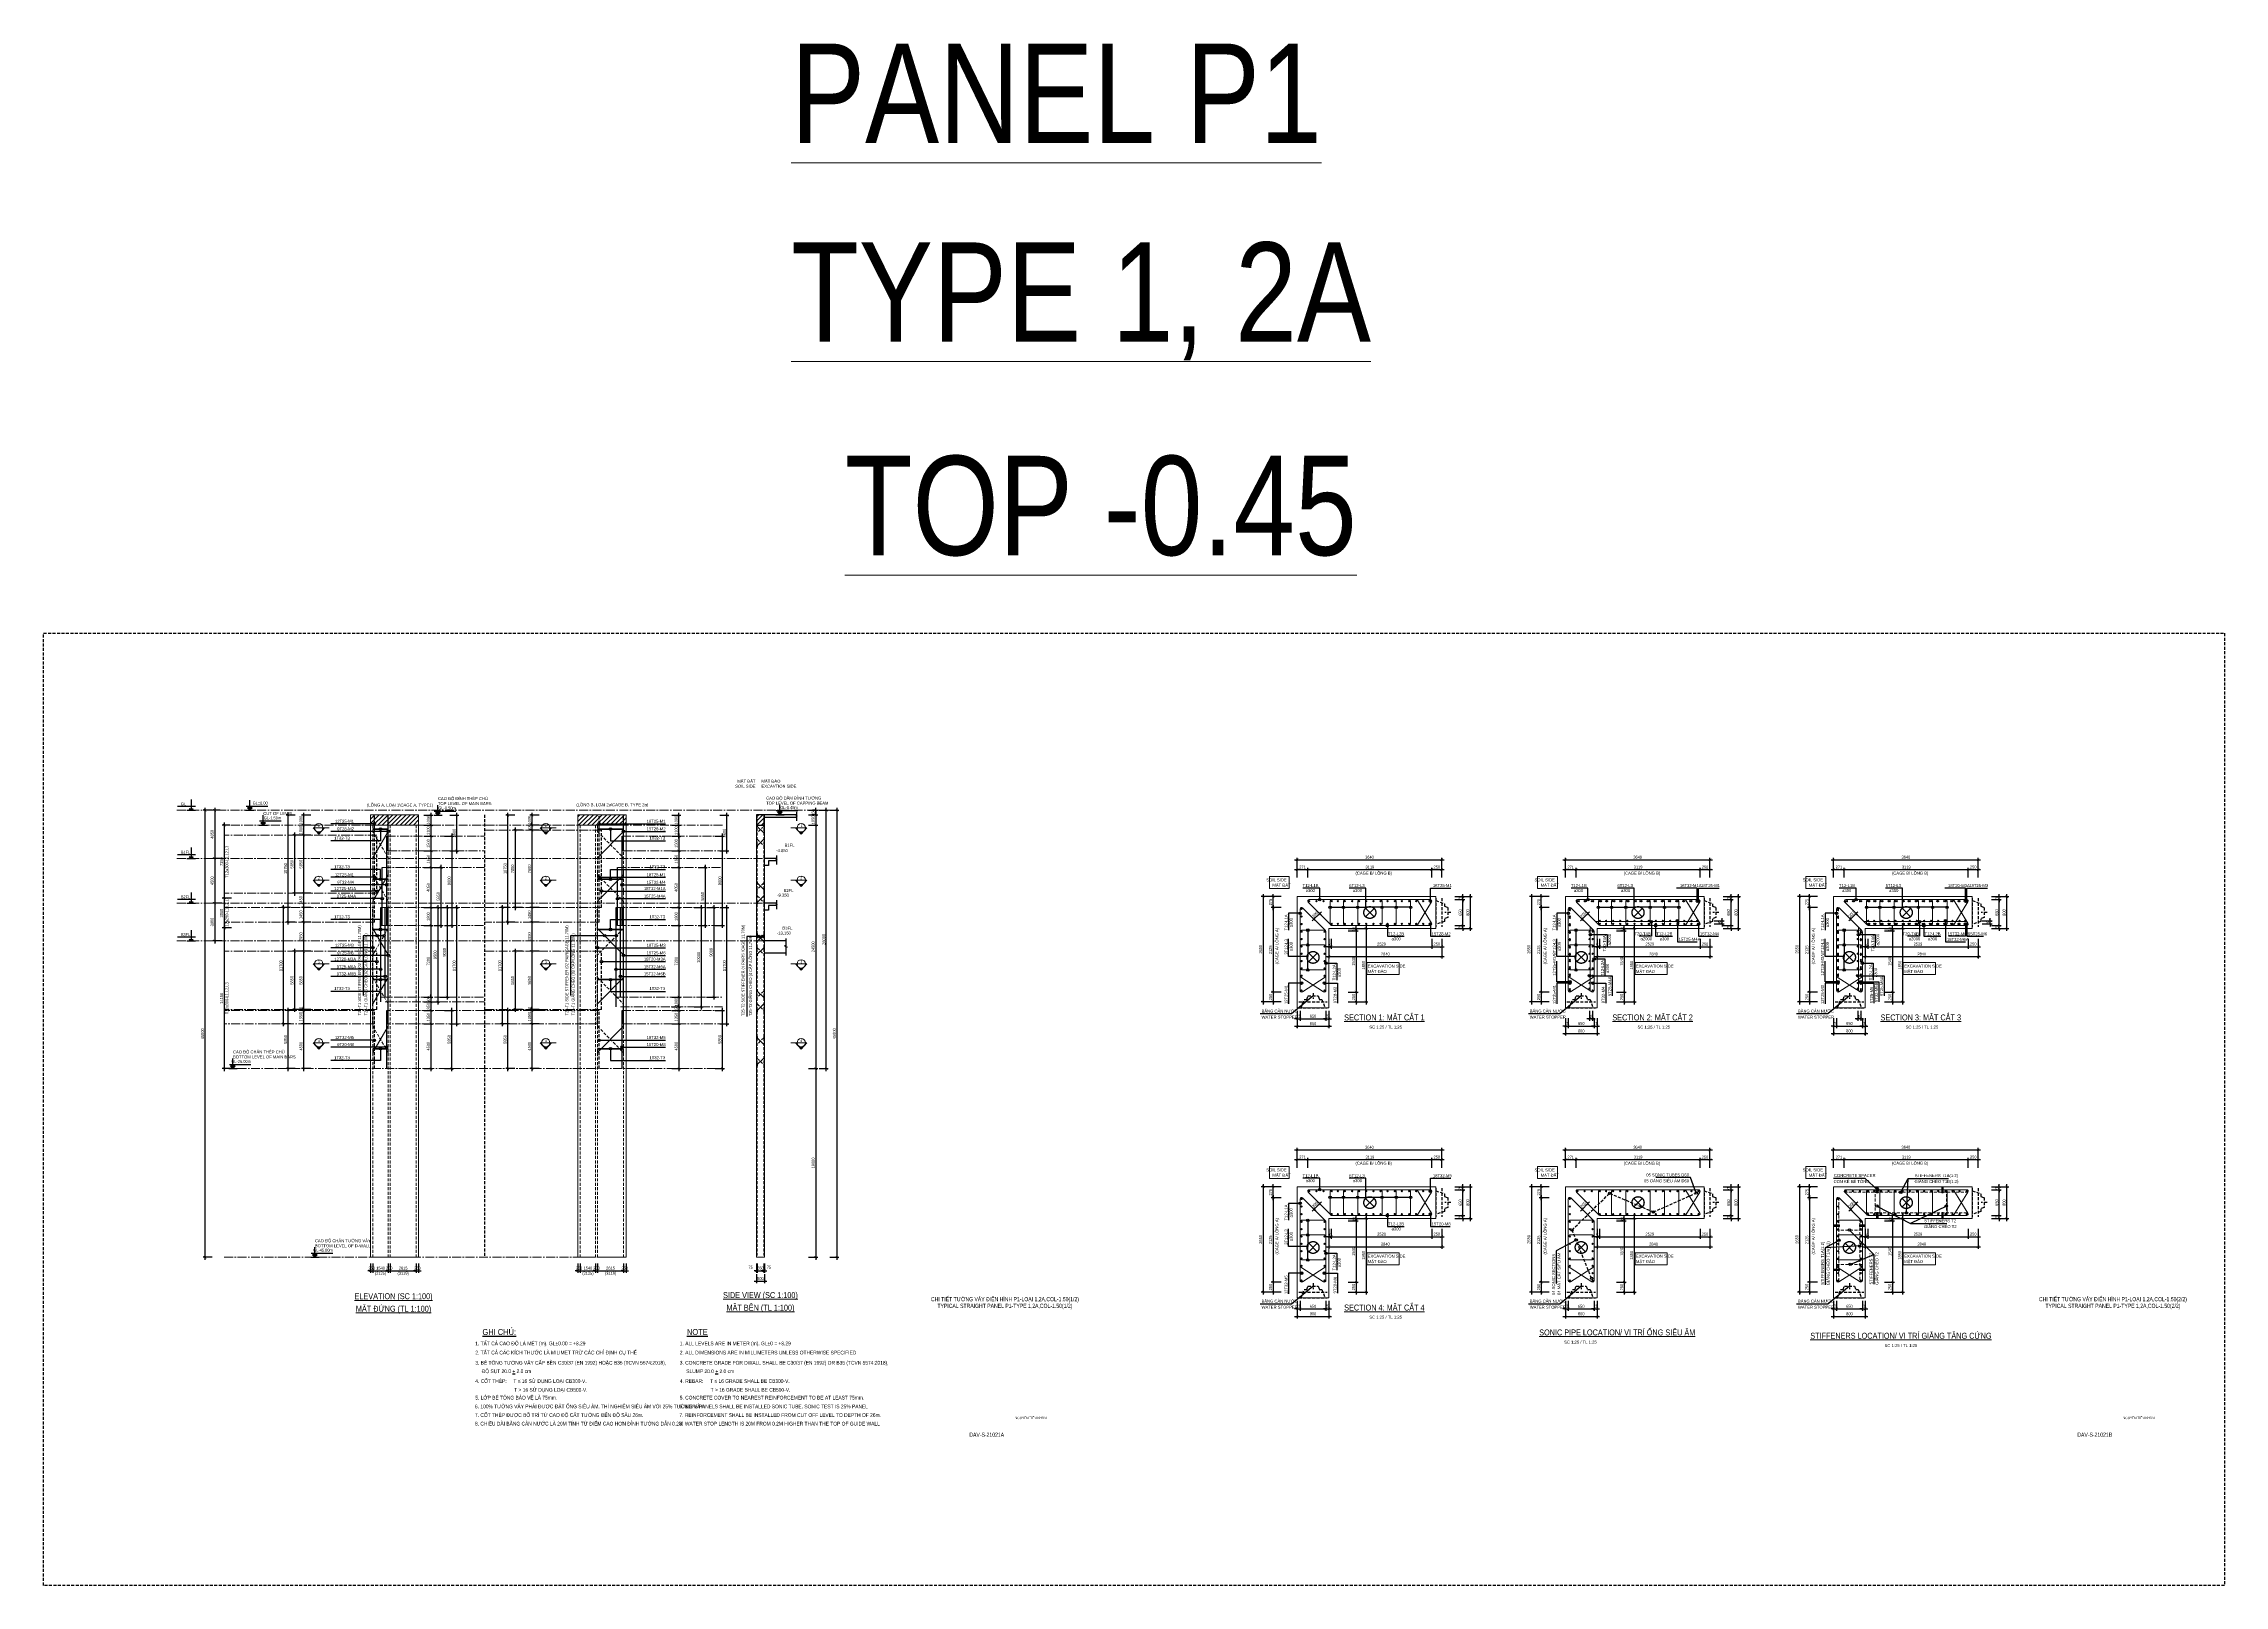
# Model space of a CAD drawing. Header units: millimetres. Extents: x 2611025 to 4139346, y -89870 to 101087.
# Drawn here: x 2884869 to 3104404, y -78018 to 77160 of the extents above; entities that cross this region are included whole.
import ezdxf
from ezdxf.enums import TextEntityAlignment as Align

# ---------------------------------------------------------------- set-up
doc = ezdxf.new("R2010")
doc.units = ezdxf.units.MM
doc.header["$LTSCALE"] = 1200
doc.header["$PDMODE"] = 35
for name, pattern in [('CENTER', [2, 1.25, -0.25, 0.25, -0.25]), ('CENTER2', [1.125, 0.75, -0.125, 0.125, -0.125]), ('CONTINOUS', [0]), ('HIDDEN', [0.375, 0.25, -0.125])]:
    doc.linetypes.add(name, pattern=pattern)
for name, color, linetype, lineweight in [('1', 9, 'Continuous', 13), ('5', 5, 'Continuous', 13), ('BOUND', 3, 'Continuous', 20), ('C1CO', 4, 'Continuous', 35), ('CODE', 3, 'Continuous', 15), ('CWS', 8, 'HIDDEN', 9), ('ENOTE', 2, 'Continuous', 15), ('GRID', 74, 'CENTER', 15), ('Grid line', 160, 'CENTER2', 5), ('HIDE', 8, 'HIDDEN', 13), ('K-THUOC', 1, 'Continuous', 18), ('LEADER', 8, 'Continuous', 9), ('MCT', 6, 'Continuous', 20), ('PIPE60', 1, 'Continuous', 25), ('S-Beam - Cont', 60, 'Continuous', 25), ('S-Text-25-Viet-Hor', 71, 'Continuous', 13), ('T1CO', 4, 'Continuous', 20), ('T1HI', 4, 'HIDDEN', 13), ('T2CO', 4, 'Continuous', 30), ('T2HI', 4, 'HIDDEN', 13), ('TCHI', 4, 'HIDDEN', 30), ('TEXTEN', 3, 'Continuous', 13), ('TEXTMA', 2, 'Continuous', 13), ('TEXTVN', 2, 'Continuous', 20), ('TIE', 4, 'Continuous', 13)]:
    doc.layers.add(name, color=color, linetype=linetype, lineweight=lineweight)
for name, color, linetype in [('CDC -TEXT KHUNG', 7, 'Continuous'), ('CDC.02.DIM', 1, 'Continuous'), ('CDC.04.HIDDEN', 8, 'HIDDEN'), ('CDC.06.TEXT', 2, 'Continuous'), ('CDC.10.HATCH', 251, 'Continuous'), ('CDC.11.NOTE', 8, 'Continuous'), ('CDC_06.TEXT', 2, 'Continuous'), ('MCSA', 5, 'HIDDEN'), ('MIE', 5, 'HIDDEN'), ('Q-Dim-line', 75, 'Continuous')]:
    doc.layers.add(name, color=color, linetype=linetype)
doc.styles.add('BIGTEXT', font='arial.ttf', dxfattribs={"width": 0.8})
doc.styles.add('DB_Arial', font='arial.ttf', dxfattribs={"width": 0.8})
doc.styles.add('KT CDC', font='arial.ttf', dxfattribs={"width": 0.85, "height": 200})
doc.styles.add('SMTEXT', font='arial.ttf', dxfattribs={"width": 0.75})
doc.styles.add('TEXTVN', font='VHELVCN.TTF', dxfattribs={"width": 0.8})
doc.dimstyles.new('BSV1-100', dxfattribs={"dimtxt": 300, "dimasz": 250, "dimexe": 200, "dimexo": 0, "dimgap": 108, "dimtad": 1, "dimdec": 0, "dimdsep": 46, "dimtxsty": 'SMTEXT', "dimblk": 'ARCHTICK', "dimcen": 100, "dimdle": 250, "dimclrd": 256, "dimclre": 256, "dimclrt": 1, "dimadec": 0, "dimazin": 0, "dimtfac": 1, "dimtdec": 0, "dimtix": 1, "dimtmove": 2, "dimatfit": 3, "dimfxl": 720, "dimfxlon": 1, "dimtolj": 1, "dimtzin": 0, "dimarcsym": 0})
doc.dimstyles.new('BSV25', dxfattribs={"dimtxt": 300, "dimasz": 250, "dimexe": 200, "dimexo": 0, "dimgap": 108, "dimtad": 1, "dimdec": 0, "dimlfac": 0.25, "dimdsep": 46, "dimtxsty": 'SMTEXT', "dimblk": 'ARCHTICK', "dimcen": 100, "dimdle": 250, "dimclrd": 256, "dimclre": 256, "dimclrt": 2, "dimadec": 0, "dimazin": 0, "dimtfac": 1, "dimtdec": 0, "dimtix": 1, "dimtmove": 2, "dimatfit": 3, "dimfxl": 800, "dimfxlon": 1, "dimtolj": 1, "dimtzin": 0, "dimarcsym": 0})
pattern_1 = [(45, (136578.05, 0), (-224.506403, 224.506403), [])]

# ---------------------------------------------------------------- blocks, each defined once
blk = doc.blocks.new('cws800')
at = {"layer": 'CDC.04.HIDDEN'}
for p, q in [((-600, 1440), (-600, -1440)), ((0, 1440), (0, -1440))]:
    blk.add_line(p, q, dxfattribs=at)
for points in [[(-1500, 0), (-900, 0)], [(0, 1200), (-860, 888), (-860, 627), (-1200, 507), (-1200, -507), (-860, -627), (-860, -888), (0, -1200)]]:
    blk.add_lwpolyline(points, dxfattribs=at)
blk = doc.blocks.new('_ArchTick')
at = {"color": 0, "linetype": 'ByBlock', "const_width": 0.15}
blk.add_lwpolyline([(-0.5, -0.5), (0.5, 0.5)], dxfattribs=at)
blk = doc.blocks.new('*D250')
at = {"layer": 'CDC.02.DIM', "lineweight": -2, "transparency": 16777216}
for p, q in [((3010809, -4987), (3025869, -4987)), ((3011059, -5787), (3011059, -4787)), ((3025619, -5787), (3025619, -4787))]:
    blk.add_line(p, q, dxfattribs=at)
at = {"layer": 'Defpoints', "color": 0, "transparency": 16777216}
for p in [(3025619, -4987), (3011059, -8697), (3025619, -8857)]:
    blk.add_point(p, dxfattribs=at)
at = {"layer": 'CDC.02.DIM', "lineweight": -2, "transparency": 16777216, "xscale": 250, "yscale": 250, "zscale": 250, "rotation": 180}
blk.add_blockref('_ArchTick', (3011059, -4987), dxfattribs=at)
at = {"layer": 'CDC.02.DIM', "lineweight": -2, "transparency": 16777216, "xscale": 250, "yscale": 250, "zscale": 250}
blk.add_blockref('_ArchTick', (3025619, -4987), dxfattribs=at)
at = {"layer": 'CDC.02.DIM', "color": 2, "transparency": 16777216, "insert": (3018339, -4726), "char_height": 300, "attachment_point": 5, "style": 'SMTEXT'}
blk.add_mtext('\\A1;3640', dxfattribs=at)
blk = doc.blocks.new('*D251')
at = {"layer": 'CDC.02.DIM', "lineweight": -2, "transparency": 16777216}
for p, q in [((3025869, -5984), (3024369, -5984)), ((3024619, -6784), (3024619, -5784)), ((3025619, -6784), (3025619, -5784))]:
    blk.add_line(p, q, dxfattribs=at)
at = {"layer": 'Defpoints', "color": 0, "transparency": 16777216}
for p in [(3024619, -5984), (3024619, -8697), (3025619, -8697)]:
    blk.add_point(p, dxfattribs=at)
at = {"layer": 'CDC.02.DIM', "lineweight": -2, "transparency": 16777216, "xscale": 250, "yscale": 250, "zscale": 250, "rotation": 180}
blk.add_blockref('_ArchTick', (3024619, -5984), dxfattribs=at)
at = {"layer": 'CDC.02.DIM', "lineweight": -2, "transparency": 16777216, "xscale": 250, "yscale": 250, "zscale": 250}
blk.add_blockref('_ArchTick', (3025619, -5984), dxfattribs=at)
at = {"layer": 'CDC.02.DIM', "color": 2, "transparency": 16777216, "insert": (3025119, -5722), "char_height": 300, "attachment_point": 5, "style": 'SMTEXT'}
blk.add_mtext('\\A1;250', dxfattribs=at)
blk = doc.blocks.new('*D252')
at = {"layer": 'CDC.02.DIM', "lineweight": -2, "transparency": 16777216}
for p, q in [((3024869, -5984), (3011894, -5984)), ((3012144, -6784), (3012144, -5784)), ((3024619, -6784), (3024619, -5784))]:
    blk.add_line(p, q, dxfattribs=at)
at = {"layer": 'Defpoints', "color": 0, "transparency": 16777216}
for p in [(3012144, -5984), (3012144, -8697), (3024619, -8697)]:
    blk.add_point(p, dxfattribs=at)
at = {"layer": 'CDC.02.DIM', "lineweight": -2, "transparency": 16777216, "xscale": 250, "yscale": 250, "zscale": 250, "rotation": 180}
blk.add_blockref('_ArchTick', (3012144, -5984), dxfattribs=at)
at = {"layer": 'CDC.02.DIM', "lineweight": -2, "transparency": 16777216, "xscale": 250, "yscale": 250, "zscale": 250}
blk.add_blockref('_ArchTick', (3024619, -5984), dxfattribs=at)
at = {"layer": 'CDC.02.DIM', "color": 2, "transparency": 16777216, "insert": (3018381, -5722), "char_height": 300, "attachment_point": 5, "style": 'SMTEXT'}
blk.add_mtext('\\A1;3119', dxfattribs=at)
blk = doc.blocks.new('*D253')
at = {"layer": 'CDC.02.DIM', "lineweight": -2, "transparency": 16777216}
for p, q in [((3012394, -5984), (3010809, -5984)), ((3011059, -6784), (3011059, -5784)), ((3012144, -6784), (3012144, -5784))]:
    blk.add_line(p, q, dxfattribs=at)
at = {"layer": 'Defpoints', "color": 0, "transparency": 16777216}
for p in [(3011059, -5984), (3011059, -8697), (3012144, -8697)]:
    blk.add_point(p, dxfattribs=at)
at = {"layer": 'CDC.02.DIM', "lineweight": -2, "transparency": 16777216, "xscale": 250, "yscale": 250, "zscale": 250, "rotation": 180}
blk.add_blockref('_ArchTick', (3011059, -5984), dxfattribs=at)
at = {"layer": 'CDC.02.DIM', "lineweight": -2, "transparency": 16777216, "xscale": 250, "yscale": 250, "zscale": 250}
blk.add_blockref('_ArchTick', (3012144, -5984), dxfattribs=at)
at = {"layer": 'CDC.02.DIM', "color": 2, "transparency": 16777216, "insert": (3011601, -5725), "char_height": 300, "attachment_point": 5, "style": 'SMTEXT'}
blk.add_mtext('\\A1;271', dxfattribs=at)
blk = doc.blocks.new('mct1')
at = {"lineweight": 9}
h = blk.add_hatch(color=256, dxfattribs=at)
h.dxf.hatch_style = 1
h.paths.add_polyline_path([(-16, 0, 1), (16, 0, 1)])
blk.add_circle((0, 0), 16, dxfattribs=at)
blk = doc.blocks.new('*D254')
at = {"layer": 'CDC.02.DIM', "lineweight": -2, "transparency": 16777216}
for p, q in [((3017193, -11897), (3018193, -11897)), ((3017993, -11647), (3017993, -19546)), ((3017193, -19296), (3018193, -19296))]:
    blk.add_line(p, q, dxfattribs=at)
at = {"layer": 'Defpoints', "color": 0, "transparency": 16777216}
for p in [(3014259, -11897), (3014259, -19296), (3017993, -19296)]:
    blk.add_point(p, dxfattribs=at)
at = {"layer": 'CDC.02.DIM', "lineweight": -2, "transparency": 16777216, "xscale": 250, "yscale": 250, "zscale": 250}
for p, rotation in [((3017993, -11897), 90), ((3017993, -19296), 270)]:
    blk.add_blockref('_ArchTick', p, dxfattribs=dict(at, rotation=rotation))
at = {"layer": 'CDC.02.DIM', "color": 2, "transparency": 16777216, "insert": (3017732, -15597), "char_height": 300, "attachment_point": 5, "rotation": 90, "style": 'SMTEXT'}
blk.add_mtext('\\A1;1850', dxfattribs=at)
blk = doc.blocks.new('*D255')
at = {"layer": 'CDC.02.DIM', "lineweight": -2, "transparency": 16777216}
for p, q in [((3014501, -12933), (3014501, -13933)), ((3024619, -12933), (3024619, -13933)), ((3014251, -13733), (3024869, -13733))]:
    blk.add_line(p, q, dxfattribs=at)
at = {"layer": 'Defpoints', "color": 0, "transparency": 16777216}
for p in [(3014501, -11897), (3024619, -11897), (3024619, -13733)]:
    blk.add_point(p, dxfattribs=at)
at = {"layer": 'CDC.02.DIM', "lineweight": -2, "transparency": 16777216, "xscale": 250, "yscale": 250, "zscale": 250, "rotation": 180}
blk.add_blockref('_ArchTick', (3014501, -13733), dxfattribs=at)
at = {"layer": 'CDC.02.DIM', "lineweight": -2, "transparency": 16777216, "xscale": 250, "yscale": 250, "zscale": 250}
blk.add_blockref('_ArchTick', (3024619, -13733), dxfattribs=at)
at = {"layer": 'CDC.02.DIM', "color": 2, "transparency": 16777216, "insert": (3019560, -13472), "char_height": 300, "attachment_point": 5, "style": 'SMTEXT'}
blk.add_mtext('\\A1;2529', dxfattribs=at)
blk = doc.blocks.new('*D256')
at = {"layer": 'CDC.02.DIM', "lineweight": -2, "transparency": 16777216}
for p, q in [((3014009, -14733), (3025869, -14733)), ((3014259, -13933), (3014259, -14933)), ((3025619, -13933), (3025619, -14933))]:
    blk.add_line(p, q, dxfattribs=at)
at = {"layer": 'Defpoints', "color": 0, "transparency": 16777216}
for p in [(3014259, -11897), (3025619, -11897), (3025619, -14733)]:
    blk.add_point(p, dxfattribs=at)
at = {"layer": 'CDC.02.DIM', "lineweight": -2, "transparency": 16777216, "xscale": 250, "yscale": 250, "zscale": 250, "rotation": 180}
blk.add_blockref('_ArchTick', (3014259, -14733), dxfattribs=at)
at = {"layer": 'CDC.02.DIM', "lineweight": -2, "transparency": 16777216, "xscale": 250, "yscale": 250, "zscale": 250}
blk.add_blockref('_ArchTick', (3025619, -14733), dxfattribs=at)
at = {"layer": 'CDC.02.DIM', "color": 2, "transparency": 16777216, "insert": (3019939, -14472), "char_height": 300, "attachment_point": 5, "style": 'SMTEXT'}
blk.add_mtext('\\A1;2840', dxfattribs=at)
blk = doc.blocks.new('*D257')
at = {"layer": 'CDC.02.DIM', "lineweight": -2, "transparency": 16777216}
for p, q in [((3024619, -12933), (3024619, -13933)), ((3025619, -12933), (3025619, -13933)), ((3024369, -13733), (3025869, -13733))]:
    blk.add_line(p, q, dxfattribs=at)
at = {"layer": 'Defpoints', "color": 0, "transparency": 16777216}
for p in [(3024619, -11897), (3025619, -11897), (3025619, -13733)]:
    blk.add_point(p, dxfattribs=at)
at = {"layer": 'CDC.02.DIM', "lineweight": -2, "transparency": 16777216, "xscale": 250, "yscale": 250, "zscale": 250, "rotation": 180}
blk.add_blockref('_ArchTick', (3024619, -13733), dxfattribs=at)
at = {"layer": 'CDC.02.DIM', "lineweight": -2, "transparency": 16777216, "xscale": 250, "yscale": 250, "zscale": 250}
blk.add_blockref('_ArchTick', (3025619, -13733), dxfattribs=at)
at = {"layer": 'CDC.02.DIM', "color": 2, "transparency": 16777216, "insert": (3025119, -13472), "char_height": 300, "attachment_point": 5, "style": 'SMTEXT'}
blk.add_mtext('\\A1;250', dxfattribs=at)
blk = doc.blocks.new('*D258')
at = {"layer": 'CDC.02.DIM', "lineweight": -2, "transparency": 16777216}
for p, q in [((3016193, -12136), (3017193, -12136)), ((3016993, -11886), (3016993, -18546)), ((3016193, -18296), (3017193, -18296))]:
    blk.add_line(p, q, dxfattribs=at)
at = {"layer": 'Defpoints', "color": 0, "transparency": 16777216}
for p in [(3014259, -12136), (3014259, -18296), (3016993, -18296)]:
    blk.add_point(p, dxfattribs=at)
at = {"layer": 'CDC.02.DIM', "lineweight": -2, "transparency": 16777216, "xscale": 250, "yscale": 250, "zscale": 250}
for p, rotation in [((3016993, -12136), 90), ((3016993, -18296), 270)]:
    blk.add_blockref('_ArchTick', p, dxfattribs=dict(at, rotation=rotation))
at = {"layer": 'CDC.02.DIM', "color": 2, "transparency": 16777216, "insert": (3016732, -15216), "char_height": 300, "attachment_point": 5, "rotation": 90, "style": 'SMTEXT'}
blk.add_mtext('\\A1;1540', dxfattribs=at)
blk = doc.blocks.new('*D259')
at = {"layer": 'CDC.02.DIM', "lineweight": -2, "transparency": 16777216}
for p, q in [((3016193, -18296), (3017193, -18296)), ((3016193, -19296), (3017193, -19296)), ((3016993, -18046), (3016993, -19546))]:
    blk.add_line(p, q, dxfattribs=at)
at = {"layer": 'Defpoints', "color": 0, "transparency": 16777216}
for p in [(3014259, -18296), (3014259, -19296), (3016993, -19296)]:
    blk.add_point(p, dxfattribs=at)
at = {"layer": 'CDC.02.DIM', "lineweight": -2, "transparency": 16777216, "xscale": 250, "yscale": 250, "zscale": 250}
for p, rotation in [((3016993, -18296), 90), ((3016993, -19296), 270)]:
    blk.add_blockref('_ArchTick', p, dxfattribs=dict(at, rotation=rotation))
at = {"layer": 'CDC.02.DIM', "color": 2, "transparency": 16777216, "insert": (3016732, -18796), "char_height": 300, "attachment_point": 5, "rotation": 90, "style": 'SMTEXT'}
blk.add_mtext('\\A1;250', dxfattribs=at)
blk = doc.blocks.new('*D260')
at = {"layer": 'CDC.02.DIM', "lineweight": -2, "transparency": 16777216}
for p, q in [((3016193, -11897), (3017193, -11897)), ((3016193, -12136), (3017193, -12136)), ((3016993, -11897), (3016993, -11647)), ((3016993, -12136), (3016993, -11897)), ((3016993, -12136), (3016993, -12386))]:
    blk.add_line(p, q, dxfattribs=at)
at = {"layer": 'Defpoints', "color": 0, "transparency": 16777216}
for p in [(3014259, -11897), (3014259, -12136), (3016993, -11897)]:
    blk.add_point(p, dxfattribs=at)
at = {"layer": 'CDC.02.DIM', "lineweight": -2, "transparency": 16777216, "xscale": 250, "yscale": 250, "zscale": 250}
for p, rotation in [((3016993, -11897), 270), ((3016993, -12136), 90)]:
    blk.add_blockref('_ArchTick', p, dxfattribs=dict(at, rotation=rotation))
at = {"layer": 'CDC.02.DIM', "color": 2, "transparency": 16777216, "insert": (3016732, -12016), "char_height": 300, "attachment_point": 5, "rotation": 90, "style": 'SMTEXT'}
blk.add_mtext('\\A1;60', dxfattribs=at)
blk = doc.blocks.new('*D261')
at = {"layer": 'CDC.02.DIM', "lineweight": -2, "transparency": 16777216}
for p, q in [((3014259, -12933), (3014259, -13933)), ((3014501, -12933), (3014501, -13933)), ((3014259, -13733), (3014009, -13733)), ((3014501, -13733), (3014259, -13733)), ((3014501, -13733), (3014751, -13733))]:
    blk.add_line(p, q, dxfattribs=at)
at = {"layer": 'Defpoints', "color": 0, "transparency": 16777216}
for p in [(3014259, -11897), (3014501, -11897), (3014259, -13733)]:
    blk.add_point(p, dxfattribs=at)
at = {"layer": 'CDC.02.DIM', "lineweight": -2, "transparency": 16777216, "xscale": 250, "yscale": 250, "zscale": 250}
blk.add_blockref('_ArchTick', (3014259, -13733), dxfattribs=at)
at = {"layer": 'CDC.02.DIM', "lineweight": -2, "transparency": 16777216, "xscale": 250, "yscale": 250, "zscale": 250, "rotation": 180}
blk.add_blockref('_ArchTick', (3014501, -13733), dxfattribs=at)
at = {"layer": 'CDC.02.DIM', "color": 2, "transparency": 16777216, "insert": (3014380, -13472), "char_height": 300, "attachment_point": 5, "style": 'SMTEXT'}
blk.add_mtext('\\A1;61', dxfattribs=at)
blk = doc.blocks.new('*D262')
at = {"layer": 'CDC.02.DIM', "lineweight": -2, "transparency": 16777216}
for p, q in [((3027695, -8697), (3028695, -8697)), ((3028495, -12147), (3028495, -8447)), ((3027695, -11897), (3028695, -11897))]:
    blk.add_line(p, q, dxfattribs=at)
at = {"layer": 'Defpoints', "color": 0, "transparency": 16777216}
for p in [(3025019, -8697), (3028495, -8697), (3025019, -11897)]:
    blk.add_point(p, dxfattribs=at)
at = {"layer": 'CDC.02.DIM', "lineweight": -2, "transparency": 16777216, "xscale": 250, "yscale": 250, "zscale": 250}
for p, rotation in [((3028495, -8697), 90), ((3028495, -11897), 270)]:
    blk.add_blockref('_ArchTick', p, dxfattribs=dict(at, rotation=rotation))
at = {"layer": 'CDC.02.DIM', "color": 2, "transparency": 16777216, "insert": (3028234, -10297), "char_height": 300, "attachment_point": 5, "rotation": 90, "style": 'SMTEXT'}
blk.add_mtext('\\A1;800', dxfattribs=at)
blk = doc.blocks.new('*D263')
at = {"layer": 'CDC.02.DIM', "lineweight": -2, "transparency": 16777216}
for p, q in [((3026945, -11597), (3027945, -11597)), ((3026945, -11897), (3027945, -11897)), ((3027745, -11597), (3027745, -11347)), ((3027745, -11897), (3027745, -11597)), ((3027745, -11897), (3027745, -12147))]:
    blk.add_line(p, q, dxfattribs=at)
at = {"layer": 'Defpoints', "color": 0, "transparency": 16777216}
for p in [(3025019, -11597), (3025019, -11897), (3027745, -11597)]:
    blk.add_point(p, dxfattribs=at)
at = {"layer": 'CDC.02.DIM', "lineweight": -2, "transparency": 16777216, "xscale": 250, "yscale": 250, "zscale": 250}
for p, rotation in [((3027745, -11597), 270), ((3027745, -11897), 90)]:
    blk.add_blockref('_ArchTick', p, dxfattribs=dict(at, rotation=rotation))
at = {"layer": 'CDC.02.DIM', "color": 2, "transparency": 16777216, "insert": (3027484, -11747), "char_height": 300, "attachment_point": 5, "rotation": 90, "style": 'SMTEXT'}
blk.add_mtext('\\A1;75', dxfattribs=at)
blk = doc.blocks.new('*D264')
at = {"layer": 'CDC.02.DIM', "lineweight": -2, "transparency": 16777216}
for p, q in [((3027745, -11847), (3027745, -8747)), ((3026945, -8997), (3027945, -8997)), ((3026945, -11597), (3027945, -11597))]:
    blk.add_line(p, q, dxfattribs=at)
at = {"layer": 'Defpoints', "color": 0, "transparency": 16777216}
for p in [(3025019, -8997), (3027745, -8997), (3025019, -11597)]:
    blk.add_point(p, dxfattribs=at)
at = {"layer": 'CDC.02.DIM', "lineweight": -2, "transparency": 16777216, "xscale": 250, "yscale": 250, "zscale": 250}
for p, rotation in [((3027745, -8997), 90), ((3027745, -11597), 270)]:
    blk.add_blockref('_ArchTick', p, dxfattribs=dict(at, rotation=rotation))
at = {"layer": 'CDC.02.DIM', "color": 2, "transparency": 16777216, "insert": (3027484, -10297), "char_height": 300, "attachment_point": 5, "rotation": 90, "style": 'SMTEXT'}
blk.add_mtext('\\A1;650', dxfattribs=at)
blk = doc.blocks.new('*D265')
at = {"layer": 'CDC.02.DIM', "lineweight": -2, "transparency": 16777216}
for p, q in [((3026945, -8697), (3027945, -8697)), ((3027745, -8697), (3027745, -8447)), ((3027745, -8997), (3027745, -8697)), ((3026945, -8997), (3027945, -8997)), ((3027745, -8997), (3027745, -9247))]:
    blk.add_line(p, q, dxfattribs=at)
at = {"layer": 'Defpoints', "color": 0, "transparency": 16777216}
for p in [(3025019, -8697), (3027745, -8697), (3025019, -8997)]:
    blk.add_point(p, dxfattribs=at)
at = {"layer": 'CDC.02.DIM', "lineweight": -2, "transparency": 16777216, "xscale": 250, "yscale": 250, "zscale": 250}
for p, rotation in [((3027745, -8697), 270), ((3027745, -8997), 90)]:
    blk.add_blockref('_ArchTick', p, dxfattribs=dict(at, rotation=rotation))
at = {"layer": 'CDC.02.DIM', "color": 2, "transparency": 16777216, "insert": (3027484, -8847), "char_height": 300, "attachment_point": 5, "rotation": 90, "style": 'SMTEXT'}
blk.add_mtext('\\A1;75', dxfattribs=at)
blk = doc.blocks.new('*D266')
at = {"layer": 'CDC.02.DIM', "lineweight": -2, "transparency": 16777216}
for p, q in [((3008437, -8697), (3007437, -8697)), ((3007637, -8447), (3007637, -19546)), ((3008437, -19296), (3007437, -19296))]:
    blk.add_line(p, q, dxfattribs=at)
at = {"layer": 'Defpoints', "color": 0, "transparency": 16777216}
for p in [(3011059, -8697), (3007637, -19296), (3011059, -19296)]:
    blk.add_point(p, dxfattribs=at)
at = {"layer": 'CDC.02.DIM', "lineweight": -2, "transparency": 16777216, "xscale": 250, "yscale": 250, "zscale": 250}
for p, rotation in [((3007637, -8697), 90), ((3007637, -19296), 270)]:
    blk.add_blockref('_ArchTick', p, dxfattribs=dict(at, rotation=rotation))
at = {"layer": 'CDC.02.DIM', "color": 2, "transparency": 16777216, "insert": (3007376, -13997), "char_height": 300, "attachment_point": 5, "rotation": 90, "style": 'SMTEXT'}
blk.add_mtext('\\A1;2650', dxfattribs=at)
blk = doc.blocks.new('*D267')
at = {"layer": 'CDC.02.DIM', "lineweight": -2, "transparency": 16777216}
for p, q in [((3009437, -9798), (3008437, -9798)), ((3008637, -9548), (3008637, -18546)), ((3009437, -18296), (3008437, -18296))]:
    blk.add_line(p, q, dxfattribs=at)
at = {"layer": 'Defpoints', "color": 0, "transparency": 16777216}
for p in [(3011429, -9798), (3008637, -18296), (3011059, -18296)]:
    blk.add_point(p, dxfattribs=at)
at = {"layer": 'CDC.02.DIM', "lineweight": -2, "transparency": 16777216, "xscale": 250, "yscale": 250, "zscale": 250}
for p, rotation in [((3008637, -9798), 90), ((3008637, -18296), 270)]:
    blk.add_blockref('_ArchTick', p, dxfattribs=dict(at, rotation=rotation))
at = {"layer": 'CDC.02.DIM', "color": 2, "transparency": 16777216, "insert": (3008376, -14047), "char_height": 300, "attachment_point": 5, "rotation": 90, "style": 'SMTEXT'}
blk.add_mtext('\\A1;2125', dxfattribs=at)
blk = doc.blocks.new('*D268')
at = {"layer": 'CDC.02.DIM', "lineweight": -2, "transparency": 16777216}
for p, q in [((3009437, -18296), (3008437, -18296)), ((3009437, -19296), (3008437, -19296)), ((3008637, -18046), (3008637, -19546))]:
    blk.add_line(p, q, dxfattribs=at)
at = {"layer": 'Defpoints', "color": 0, "transparency": 16777216}
for p in [(3008637, -19296), (3011059, -18296), (3011059, -19296)]:
    blk.add_point(p, dxfattribs=at)
at = {"layer": 'CDC.02.DIM', "lineweight": -2, "transparency": 16777216, "xscale": 250, "yscale": 250, "zscale": 250}
for p, rotation in [((3008637, -18296), 90), ((3008637, -19296), 270)]:
    blk.add_blockref('_ArchTick', p, dxfattribs=dict(at, rotation=rotation))
at = {"layer": 'CDC.02.DIM', "color": 2, "transparency": 16777216, "insert": (3008376, -18796), "char_height": 300, "attachment_point": 5, "rotation": 90, "style": 'SMTEXT'}
blk.add_mtext('\\A1;250', dxfattribs=at)
blk = doc.blocks.new('*D269')
at = {"layer": 'CDC.02.DIM', "lineweight": -2, "transparency": 16777216}
for p, q in [((3009437, -8697), (3008437, -8697)), ((3008637, -10048), (3008637, -8447)), ((3009437, -9798), (3008437, -9798))]:
    blk.add_line(p, q, dxfattribs=at)
at = {"layer": 'Defpoints', "color": 0, "transparency": 16777216}
for p in [(3008637, -8697), (3011059, -8697), (3011429, -9798)]:
    blk.add_point(p, dxfattribs=at)
at = {"layer": 'CDC.02.DIM', "lineweight": -2, "transparency": 16777216, "xscale": 250, "yscale": 250, "zscale": 250}
for p, rotation in [((3008637, -8697), 90), ((3008637, -9798), 270)]:
    blk.add_blockref('_ArchTick', p, dxfattribs=dict(at, rotation=rotation))
at = {"layer": 'CDC.02.DIM', "color": 2, "transparency": 16777216, "insert": (3008376, -9247), "char_height": 300, "attachment_point": 5, "rotation": 90, "style": 'SMTEXT'}
blk.add_mtext('\\A1;275', dxfattribs=at)
blk = doc.blocks.new('*D270')
at = {"layer": 'CDC.02.DIM', "lineweight": -2, "transparency": 16777216}
for p, q in [((3010809, -21746), (3014509, -21746)), ((3011059, -20946), (3011059, -21946)), ((3014259, -20946), (3014259, -21946))]:
    blk.add_line(p, q, dxfattribs=at)
at = {"layer": 'Defpoints', "color": 0, "transparency": 16777216}
for p in [(3011059, -19896), (3014259, -19896), (3014259, -21746)]:
    blk.add_point(p, dxfattribs=at)
at = {"layer": 'CDC.02.DIM', "lineweight": -2, "transparency": 16777216, "xscale": 250, "yscale": 250, "zscale": 250, "rotation": 180}
blk.add_blockref('_ArchTick', (3011059, -21746), dxfattribs=at)
at = {"layer": 'CDC.02.DIM', "lineweight": -2, "transparency": 16777216, "xscale": 250, "yscale": 250, "zscale": 250}
blk.add_blockref('_ArchTick', (3014259, -21746), dxfattribs=at)
at = {"layer": 'CDC.02.DIM', "color": 2, "transparency": 16777216, "insert": (3012659, -21485), "char_height": 300, "attachment_point": 5, "style": 'SMTEXT'}
blk.add_mtext('\\A1;800', dxfattribs=at)
blk = doc.blocks.new('*D271')
at = {"layer": 'CDC.02.DIM', "lineweight": -2, "transparency": 16777216}
for p, q in [((3011059, -20996), (3010809, -20996)), ((3011059, -20196), (3011059, -21196)), ((3011059, -20996), (3011359, -20996)), ((3011359, -20196), (3011359, -21196)), ((3011359, -20996), (3011609, -20996))]:
    blk.add_line(p, q, dxfattribs=at)
at = {"layer": 'Defpoints', "color": 0, "transparency": 16777216}
for p in [(3011059, -19896), (3011359, -19896), (3011359, -20996)]:
    blk.add_point(p, dxfattribs=at)
at = {"layer": 'CDC.02.DIM', "lineweight": -2, "transparency": 16777216, "xscale": 250, "yscale": 250, "zscale": 250}
blk.add_blockref('_ArchTick', (3011059, -20996), dxfattribs=at)
at = {"layer": 'CDC.02.DIM', "lineweight": -2, "transparency": 16777216, "xscale": 250, "yscale": 250, "zscale": 250, "rotation": 180}
blk.add_blockref('_ArchTick', (3011359, -20996), dxfattribs=at)
at = {"layer": 'CDC.02.DIM', "color": 2, "transparency": 16777216, "insert": (3011209, -20736), "char_height": 300, "attachment_point": 5, "style": 'SMTEXT'}
blk.add_mtext('\\A1;75', dxfattribs=at)
blk = doc.blocks.new('*D272')
at = {"layer": 'CDC.02.DIM', "lineweight": -2, "transparency": 16777216}
for p, q in [((3011109, -20996), (3014209, -20996)), ((3011359, -20196), (3011359, -21196)), ((3013959, -20196), (3013959, -21196))]:
    blk.add_line(p, q, dxfattribs=at)
at = {"layer": 'Defpoints', "color": 0, "transparency": 16777216}
for p in [(3011359, -19896), (3013959, -19896), (3013959, -20996)]:
    blk.add_point(p, dxfattribs=at)
at = {"layer": 'CDC.02.DIM', "lineweight": -2, "transparency": 16777216, "xscale": 250, "yscale": 250, "zscale": 250, "rotation": 180}
blk.add_blockref('_ArchTick', (3011359, -20996), dxfattribs=at)
at = {"layer": 'CDC.02.DIM', "lineweight": -2, "transparency": 16777216, "xscale": 250, "yscale": 250, "zscale": 250}
blk.add_blockref('_ArchTick', (3013959, -20996), dxfattribs=at)
at = {"layer": 'CDC.02.DIM', "color": 2, "transparency": 16777216, "insert": (3012659, -20735), "char_height": 300, "attachment_point": 5, "style": 'SMTEXT'}
blk.add_mtext('\\A1;650', dxfattribs=at)
blk = doc.blocks.new('*D273')
at = {"layer": 'CDC.02.DIM', "lineweight": -2, "transparency": 16777216}
for p, q in [((3013959, -20996), (3013709, -20996)), ((3013959, -20196), (3013959, -21196)), ((3013959, -20996), (3014259, -20996)), ((3014259, -20196), (3014259, -21196)), ((3014259, -20996), (3014509, -20996))]:
    blk.add_line(p, q, dxfattribs=at)
at = {"layer": 'Defpoints', "color": 0, "transparency": 16777216}
for p in [(3013959, -19896), (3014259, -19896), (3014259, -20996)]:
    blk.add_point(p, dxfattribs=at)
at = {"layer": 'CDC.02.DIM', "lineweight": -2, "transparency": 16777216, "xscale": 250, "yscale": 250, "zscale": 250}
blk.add_blockref('_ArchTick', (3013959, -20996), dxfattribs=at)
at = {"layer": 'CDC.02.DIM', "lineweight": -2, "transparency": 16777216, "xscale": 250, "yscale": 250, "zscale": 250, "rotation": 180}
blk.add_blockref('_ArchTick', (3014259, -20996), dxfattribs=at)
at = {"layer": 'CDC.02.DIM', "color": 2, "transparency": 16777216, "insert": (3014109, -20736), "char_height": 300, "attachment_point": 5, "style": 'SMTEXT'}
blk.add_mtext('\\A1;75', dxfattribs=at)
blk = doc.blocks.new('tremie')
at = {"layer": 'MIE', "color": 74, "ltscale": 1000}
for p, q in [((424, -424), (-424, 424)), ((424, 424), (-424, -424))]:
    blk.add_line(p, q, dxfattribs=at)
at = {"layer": 'MIE', "ltscale": 500}
blk.add_circle((0, 0), 600, dxfattribs=at)
blk = doc.blocks.new('*D274')
at = {"layer": 'CDC.02.DIM', "lineweight": -2, "transparency": 16777216}
for p, q in [((3012588, -11145), (3013507, -10226)), ((3012765, -10969), (3012906, -11110)), ((3013331, -10403), (3013472, -10544))]:
    blk.add_line(p, q, dxfattribs=at)
at = {"layer": 'Defpoints', "color": 0, "transparency": 16777216}
for p in [(3012765, -10969), (3013331, -10403), (3013331, -10403)]:
    blk.add_point(p, dxfattribs=at)
at = {"layer": 'CDC.02.DIM', "lineweight": -2, "transparency": 16777216, "xscale": 250, "yscale": 250, "zscale": 250}
for p, rotation in [((3012765, -10969), 225), ((3013331, -10403), 45)]:
    blk.add_blockref('_ArchTick', p, dxfattribs=dict(at, rotation=rotation))
at = {"layer": 'CDC.02.DIM', "color": 2, "transparency": 16777216, "insert": (3012863, -10501), "char_height": 300, "attachment_point": 5, "rotation": 45, "style": 'SMTEXT'}
blk.add_mtext('\\A1;200', dxfattribs=at)
blk = doc.blocks.new('A$C7e6bd379')
at = {"layer": 'CDC.06.TEXT', "linetype": 'Continuous', "style": 'SMTEXT', "width": 0.75}
for s, p in [('%%UGHI CHÚ:', (0, 480)), ('%%UNOTE', (16471, 480))]:
    blk.add_text(s, height=480, dxfattribs=at).set_placement(p, align=Align.TOP_LEFT)
at = {"layer": 'CDC.06.TEXT', "style": 'SMTEXT', "width": 0.75}
for s, p in [('2. TẤT CẢ CÁC KÍCH THƯỚC LÀ MILIMET TRỪ CÁC CHỈ ĐỊNH CỤ THỂ', (-576, -1570)), ('1. TẤT CẢ CAO ĐỘ LÀ MÉT (m). GL%%P0.00 = +8.29 ', (-576, -831)), ('2. ALL DIMENSIONS ARE IN MILLIMETERS UNLESS OTHERWISE SPECIFIED', (15895, -1570)), ('1. ALL LEVELS ARE IN METER (m). GL%%P0 = +8.29 ', (15895, -831)), ('4. CỐT THÉP:     T ≤ 16 SỬ DỤNG LOẠI CB300-V.', (-576, -3860)), ('3. BÊ TÔNG TƯỜNG VÂY CẤP BỀN C30/37 (EN 1992) HOẶC B35 (TCVN 5574:2018),', (-576, -2387)), ('ĐỘ SỤT 20.0 %%U+%%U 2.0 cm', (-53, -3072)), ('3. CONCRETE GRADE FOR DWALL SHALL BE C30/37 (EN 1992) OR B35 (TCVN 5574:2018),', (15895, -2387)), ('SLUMP 20.0 %%U+%%U 2.0 cm', (16418, -3072)), ('5. LỚP BÊ TÔNG BẢO VỆ LÀ 75mm.', (-576, -5198)), ('                             T > 16 SỬ DỤNG LOẠI CB500-V.', (-601, -4567)), ('4. REBAR:     T ≤ 16 GRADE SHALL BE CB300-V.', (15895, -3860)), ('5. CONCRETE COVER TO NEAREST REINFORCEMENT TO BE AT LEAST 75mm.', (15895, -5198)), ('                       T > 16 GRADE SHALL BE CB500-V.', (15869, -4567)), ('8. CHIỀU DÀI BĂNG CẢN NƯỚC LÀ 20M TÍNH TỪ ĐIỂM CAO HƠN ĐỈNH TƯỜNG DẪN 0.2M', (-601, -7291)), ('6. 100%%% TƯỜNG VÂY PHẢI ĐƯỢC ĐẶT ỐNG SIÊU ÂM. THÍ NGHIỆM SIÊU ÂM VỚI 25%%% TƯỜNG VÂY.', (-601, -5905)), ('7. CỐT THÉP ĐƯỢC BỐ TRÍ TỪ CAO ĐỘ CẮT TƯỜNG ĐẾN ĐỘ SÂU 26m. ', (-601, -6598)), ('8. WATER STOP LENGTH IS 20M FROM 0.2M HIGHER THAN THE TOP OF GUIDE WALL', (15869, -7291)), ('6. 100%%% PANELS SHALL BE INSTALLED SONIC TUBE. SONIC TEST IS 25%%% PANEL ', (15869, -5905)), ('7. REINFORCEMENT SHALL BE INSTALLED FROM CUT OFF LEVEL TO DEPTH OF 26m. ', (15869, -6598))]:
    blk.add_text(s, height=300, dxfattribs=at).set_placement(p)
blk = doc.blocks.new('*D275')
at = {"layer": 'Defpoints', "color": 0, "transparency": 16777216}
for p in [(2956633, -45900), (2957433, -45900), (2957433, -47400)]:
    blk.add_point(p, dxfattribs=at)
at = {"layer": 'K-THUOC', "lineweight": -2, "transparency": 16777216}
for p, q in [((2956383, -47400), (2957683, -47400)), ((2956633, -46680), (2956633, -47600)), ((2957433, -46680), (2957433, -47600))]:
    blk.add_line(p, q, dxfattribs=at)
at = {"layer": 'K-THUOC', "lineweight": -2, "transparency": 16777216, "xscale": 250, "yscale": 250, "zscale": 250, "rotation": 180}
blk.add_blockref('_ArchTick', (2956633, -47400), dxfattribs=at)
at = {"layer": 'K-THUOC', "lineweight": -2, "transparency": 16777216, "xscale": 250, "yscale": 250, "zscale": 250}
blk.add_blockref('_ArchTick', (2957433, -47400), dxfattribs=at)
at = {"layer": 'K-THUOC', "color": 1, "transparency": 16777216, "insert": (2957033, -47139), "char_height": 300, "attachment_point": 5, "style": 'SMTEXT'}
blk.add_mtext('\\A1;800', dxfattribs=at)
blk = doc.blocks.new('*D276')
at = {"layer": 'Defpoints', "color": 0, "transparency": 16777216}
for p in [(2956633, -45600), (2956708, -45600), (2956708, -46350)]:
    blk.add_point(p, dxfattribs=at)
at = {"layer": 'K-THUOC', "lineweight": -2, "transparency": 16777216}
for p, q in [((2956633, -45630), (2956633, -46550)), ((2956708, -45630), (2956708, -46550)), ((2956633, -46350), (2956383, -46350)), ((2956633, -46350), (2956708, -46350)), ((2956708, -46350), (2956958, -46350))]:
    blk.add_line(p, q, dxfattribs=at)
at = {"layer": 'K-THUOC', "lineweight": -2, "transparency": 16777216, "xscale": 250, "yscale": 250, "zscale": 250}
blk.add_blockref('_ArchTick', (2956633, -46350), dxfattribs=at)
at = {"layer": 'K-THUOC', "lineweight": -2, "transparency": 16777216, "xscale": 250, "yscale": 250, "zscale": 250, "rotation": 180}
blk.add_blockref('_ArchTick', (2956708, -46350), dxfattribs=at)
at = {"layer": 'K-THUOC', "color": 1, "transparency": 16777216, "insert": (2956042, -46000), "char_height": 300, "attachment_point": 5, "style": 'SMTEXT'}
blk.add_mtext('\\A1;75', dxfattribs=at)
blk = doc.blocks.new('*D277')
at = {"layer": 'Defpoints', "color": 0, "transparency": 16777216}
for p in [(2956708, -45600), (2957358, -45600), (2957358, -46350)]:
    blk.add_point(p, dxfattribs=at)
at = {"layer": 'K-THUOC', "lineweight": -2, "transparency": 16777216}
for p, q in [((2956708, -45630), (2956708, -46550)), ((2957358, -45630), (2957358, -46550)), ((2956708, -46350), (2956458, -46350)), ((2956708, -46350), (2957358, -46350)), ((2957358, -46350), (2957608, -46350))]:
    blk.add_line(p, q, dxfattribs=at)
at = {"layer": 'K-THUOC', "lineweight": -2, "transparency": 16777216, "xscale": 250, "yscale": 250, "zscale": 250}
blk.add_blockref('_ArchTick', (2956708, -46350), dxfattribs=at)
at = {"layer": 'K-THUOC', "lineweight": -2, "transparency": 16777216, "xscale": 250, "yscale": 250, "zscale": 250, "rotation": 180}
blk.add_blockref('_ArchTick', (2957358, -46350), dxfattribs=at)
at = {"layer": 'K-THUOC', "color": 1, "transparency": 16777216, "insert": (2957033, -46089), "char_height": 300, "attachment_point": 5, "style": 'SMTEXT'}
blk.add_mtext('\\A1;650', dxfattribs=at)
blk = doc.blocks.new('*D278')
at = {"layer": 'Defpoints', "color": 0, "transparency": 16777216}
for p in [(2957358, -45600), (2957433, -45600), (2957433, -46350)]:
    blk.add_point(p, dxfattribs=at)
at = {"layer": 'K-THUOC', "lineweight": -2, "transparency": 16777216}
for p, q in [((2957358, -45630), (2957358, -46550)), ((2957433, -45630), (2957433, -46550)), ((2957358, -46350), (2957108, -46350)), ((2957358, -46350), (2957433, -46350)), ((2957433, -46350), (2957683, -46350))]:
    blk.add_line(p, q, dxfattribs=at)
at = {"layer": 'K-THUOC', "lineweight": -2, "transparency": 16777216, "xscale": 250, "yscale": 250, "zscale": 250}
blk.add_blockref('_ArchTick', (2957358, -46350), dxfattribs=at)
at = {"layer": 'K-THUOC', "lineweight": -2, "transparency": 16777216, "xscale": 250, "yscale": 250, "zscale": 250, "rotation": 180}
blk.add_blockref('_ArchTick', (2957433, -46350), dxfattribs=at)
at = {"layer": 'K-THUOC', "color": 1, "transparency": 16777216, "insert": (2957889, -46000), "char_height": 300, "attachment_point": 5, "style": 'SMTEXT'}
blk.add_mtext('\\A1;75', dxfattribs=at)
blk = doc.blocks.new('*D279')
at = {"layer": 'Defpoints', "color": 0, "transparency": 16777216}
for p in [(2917764, -45600), (2918014, -45600), (2918014, -46350)]:
    blk.add_point(p, dxfattribs=at)
at = {"layer": 'K-THUOC', "lineweight": -2, "transparency": 16777216}
for p, q in [((2917764, -45630), (2917764, -46550)), ((2918014, -45630), (2918014, -46550)), ((2917764, -46350), (2917514, -46350)), ((2917764, -46350), (2918014, -46350)), ((2918014, -46350), (2918264, -46350))]:
    blk.add_line(p, q, dxfattribs=at)
at = {"layer": 'K-THUOC', "lineweight": -2, "transparency": 16777216, "xscale": 250, "yscale": 250, "zscale": 250}
blk.add_blockref('_ArchTick', (2917764, -46350), dxfattribs=at)
at = {"layer": 'K-THUOC', "lineweight": -2, "transparency": 16777216, "xscale": 250, "yscale": 250, "zscale": 250, "rotation": 180}
blk.add_blockref('_ArchTick', (2918014, -46350), dxfattribs=at)
at = {"layer": 'K-THUOC', "color": 1, "transparency": 16777216, "insert": (2917889, -46089), "char_height": 300, "attachment_point": 5, "style": 'SMTEXT'}
blk.add_mtext('\\A1;250', dxfattribs=at)
blk = doc.blocks.new('*D280')
at = {"layer": 'Defpoints', "color": 0, "transparency": 16777216}
for p in [(2919554, -45600), (2919754, -45600), (2919754, -46350)]:
    blk.add_point(p, dxfattribs=at)
at = {"layer": 'K-THUOC', "lineweight": -2, "transparency": 16777216}
for p, q in [((2919554, -45630), (2919554, -46550)), ((2919754, -45630), (2919754, -46550)), ((2919554, -46350), (2919304, -46350)), ((2919554, -46350), (2919754, -46350)), ((2919754, -46350), (2920004, -46350))]:
    blk.add_line(p, q, dxfattribs=at)
at = {"layer": 'K-THUOC', "lineweight": -2, "transparency": 16777216, "xscale": 250, "yscale": 250, "zscale": 250}
blk.add_blockref('_ArchTick', (2919554, -46350), dxfattribs=at)
at = {"layer": 'K-THUOC', "lineweight": -2, "transparency": 16777216, "xscale": 250, "yscale": 250, "zscale": 250, "rotation": 180}
blk.add_blockref('_ArchTick', (2919754, -46350), dxfattribs=at)
at = {"layer": 'K-THUOC', "color": 1, "transparency": 16777216, "insert": (2919654, -46089), "char_height": 300, "attachment_point": 5, "style": 'SMTEXT'}
blk.add_mtext('\\A1;200', dxfattribs=at)
blk = doc.blocks.new('*D281')
at = {"layer": 'Defpoints', "color": 0, "transparency": 16777216}
for p in [(2922369, -45600), (2922619, -45600), (2922619, -46350)]:
    blk.add_point(p, dxfattribs=at)
at = {"layer": 'K-THUOC', "lineweight": -2, "transparency": 16777216}
for p, q in [((2922369, -45630), (2922369, -46550)), ((2922619, -45630), (2922619, -46550)), ((2922369, -46350), (2922119, -46350)), ((2922369, -46350), (2922619, -46350)), ((2922619, -46350), (2922869, -46350))]:
    blk.add_line(p, q, dxfattribs=at)
at = {"layer": 'K-THUOC', "lineweight": -2, "transparency": 16777216, "xscale": 250, "yscale": 250, "zscale": 250}
blk.add_blockref('_ArchTick', (2922369, -46350), dxfattribs=at)
at = {"layer": 'K-THUOC', "lineweight": -2, "transparency": 16777216, "xscale": 250, "yscale": 250, "zscale": 250, "rotation": 180}
blk.add_blockref('_ArchTick', (2922619, -46350), dxfattribs=at)
at = {"layer": 'K-THUOC', "color": 1, "transparency": 16777216, "insert": (2922494, -46089), "char_height": 300, "attachment_point": 5, "style": 'SMTEXT'}
blk.add_mtext('\\A1;250', dxfattribs=at)
blk = doc.blocks.new('*D282')
at = {"layer": 'Defpoints', "color": 0, "transparency": 16777216}
for p in [(2901130, 0), (2902653, 0), (2902932, -45000)]:
    blk.add_point(p, dxfattribs=at)
at = {"layer": 'K-THUOC', "lineweight": -2, "transparency": 16777216}
for p, q in [((2901130, -45250), (2901130, 250)), ((2901850, 0), (2900930, 0)), ((2901850, -45000), (2900930, -45000))]:
    blk.add_line(p, q, dxfattribs=at)
at = {"layer": 'K-THUOC', "lineweight": -2, "transparency": 16777216, "xscale": 250, "yscale": 250, "zscale": 250}
for p, rotation in [((2901130, 0), 90), ((2901130, -45000), 270)]:
    blk.add_blockref('_ArchTick', p, dxfattribs=dict(at, rotation=rotation))
at = {"layer": 'K-THUOC', "color": 1, "transparency": 16777216, "insert": (2900869, -22500), "char_height": 300, "attachment_point": 5, "rotation": 90, "style": 'SMTEXT'}
blk.add_mtext('\\A1;45000', dxfattribs=at)
blk = doc.blocks.new('*D283')
at = {"layer": 'Defpoints', "color": 0, "transparency": 16777216}
for p in [(2904550, -8850), (2903050, -11850), (2904587, -11850)]:
    blk.add_point(p, dxfattribs=at)
at = {"layer": 'K-THUOC', "lineweight": -2, "transparency": 16777216}
for p, q in [((2903050, -8600), (2903050, -12100)), ((2903770, -8850), (2902850, -8850)), ((2903770, -11850), (2902850, -11850))]:
    blk.add_line(p, q, dxfattribs=at)
at = {"layer": 'K-THUOC', "lineweight": -2, "transparency": 16777216, "xscale": 250, "yscale": 250, "zscale": 250}
for p, rotation in [((2903050, -8850), 90), ((2903050, -11850), 270)]:
    blk.add_blockref('_ArchTick', p, dxfattribs=dict(at, rotation=rotation))
at = {"layer": 'K-THUOC', "color": 1, "transparency": 16777216, "char_height": 300, "attachment_point": 5, "rotation": 90, "style": 'SMTEXT'}
for s, insert in [('\\A1;3000', (2902789, -10350)), ('\\A1;T12a250-L1,L2,L3', (2903339, -10350))]:
    blk.add_mtext(s, dxfattribs=dict(at, insert=insert))
blk = doc.blocks.new('*D284')
at = {"layer": 'Defpoints', "color": 0, "transparency": 16777216}
for p in [(2904587, -11850), (2903050, -26000), (2907012, -26000)]:
    blk.add_point(p, dxfattribs=at)
at = {"layer": 'K-THUOC', "lineweight": -2, "transparency": 16777216}
for p, q in [((2903770, -11850), (2902850, -11850)), ((2903050, -11600), (2903050, -26250)), ((2903770, -26000), (2902850, -26000))]:
    blk.add_line(p, q, dxfattribs=at)
at = {"layer": 'K-THUOC', "lineweight": -2, "transparency": 16777216, "xscale": 250, "yscale": 250, "zscale": 250}
for p, rotation in [((2903050, -11850), 90), ((2903050, -26000), 270)]:
    blk.add_blockref('_ArchTick', p, dxfattribs=dict(at, rotation=rotation))
at = {"layer": 'K-THUOC', "color": 1, "transparency": 16777216, "char_height": 300, "attachment_point": 5, "rotation": 90, "style": 'SMTEXT'}
for s, insert in [('\\A1;14150', (2902789, -18925)), ('\\A1;T12a300-L1,L2,L3', (2903339, -18925))]:
    blk.add_mtext(s, dxfattribs=dict(at, insert=insert))
blk = doc.blocks.new('SIGSEC')
at = {"layer": '1', "lineweight": 9}
h = blk.add_hatch(color=256, dxfattribs=at)
h.dxf.hatch_style = 1
h.paths.add_polyline_path([(-420, 0), (-560, 0), (-315, -278, -0.1826758)])
h = blk.add_hatch(color=256, dxfattribs=at)
h.dxf.hatch_style = 1
h.paths.add_polyline_path([(560, 0), (420, 0, -0.1826758), (315, -278)])
h = blk.add_hatch(color=256, dxfattribs=at)
h.dxf.hatch_style = 1
h.paths.add_polyline_path([(315, -278, -0.4514162), (-315, -278), (0, -635)])
at = {"layer": '1', "lineweight": 9, "elevation": 0}
blk.add_lwpolyline([(1050, 0), (-560, 0), (0, -635), (560, 0)], dxfattribs=at)
at = {"layer": '1', "lineweight": 9}
blk.add_circle((0, 0), 420, dxfattribs=at)
at = {"layer": 'BOUND', "lineweight": 9, "style": 'TEXTVN', "width": 0.8}
blk.add_attdef('SEC', text='', height=280, dxfattribs=at).set_placement((0, 210, 0), align=Align.MIDDLE_CENTER)
blk = doc.blocks.new('*D285')
at = {"layer": 'Defpoints', "color": 0, "transparency": 16777216}
for p in [(2903600, -1500), (2903050, -8850), (2904550, -8850)]:
    blk.add_point(p, dxfattribs=at)
at = {"layer": 'K-THUOC', "lineweight": -2, "transparency": 16777216}
for p, q in [((2903600, -1500), (2902850, -1500)), ((2903050, -1250), (2903050, -9100)), ((2903770, -8850), (2902850, -8850))]:
    blk.add_line(p, q, dxfattribs=at)
at = {"layer": 'K-THUOC', "lineweight": -2, "transparency": 16777216, "xscale": 250, "yscale": 250, "zscale": 250}
for p, rotation in [((2903050, -1500), 90), ((2903050, -8850), 270)]:
    blk.add_blockref('_ArchTick', p, dxfattribs=dict(at, rotation=rotation))
at = {"layer": 'K-THUOC', "color": 1, "transparency": 16777216, "char_height": 300, "attachment_point": 5, "rotation": 90, "style": 'SMTEXT'}
for s, insert in [('\\A1;T12a300-L1,L2,L3', (2903339, -5175)), ('\\A1;7350', (2902789, -5175))]:
    blk.add_mtext(s, dxfattribs=dict(at, insert=insert))
blk = doc.blocks.new('tag_cd')
at = {"layer": 'CDC.10.HATCH'}
blk.add_hatch(color=256, dxfattribs=at).paths.add_polyline_path([(180, 240), (420, 0), (420, 240)])
at = {"layer": 'CDC.02.DIM'}
for points in [[(0, 0), (840, 0)], [(60, 420), (2220, 420)], [(420, 240), (420, 0), (660, 240), (180, 240), (420, 0), (420, 1020)]]:
    blk.add_lwpolyline(points, dxfattribs=at)
at = {"layer": 'CDC.06.TEXT', "ltscale": 0.5, "style": 'SMTEXT', "width": 0.75}
blk.add_attdef('CD', text='', height=300, dxfattribs=at).set_placement((2220, 570), align=Align.RIGHT)
blk = doc.blocks.new('*D286')
at = {"layer": 'Defpoints', "color": 0, "transparency": 16777216}
for p in [(2902653, 0), (2902090, -4850), (2937204, -4850)]:
    blk.add_point(p, dxfattribs=at)
at = {"layer": 'K-THUOC', "lineweight": -2, "transparency": 16777216}
for p, q in [((2902090, 250), (2902090, -5100)), ((2902653, 0), (2901890, 0)), ((2902810, -4850), (2901890, -4850))]:
    blk.add_line(p, q, dxfattribs=at)
at = {"layer": 'K-THUOC', "lineweight": -2, "transparency": 16777216, "xscale": 250, "yscale": 250, "zscale": 250}
for p, rotation in [((2902090, 0), 90), ((2902090, -4850), 270)]:
    blk.add_blockref('_ArchTick', p, dxfattribs=dict(at, rotation=rotation))
at = {"layer": 'K-THUOC', "color": 1, "transparency": 16777216, "insert": (2901829, -2425), "char_height": 300, "attachment_point": 5, "rotation": 90, "style": 'SMTEXT'}
blk.add_mtext('\\A1;4850', dxfattribs=at)
blk = doc.blocks.new('*D287')
at = {"layer": 'Defpoints', "color": 0, "transparency": 16777216}
for p in [(2937204, -4850), (2902090, -9350), (2937204, -9350)]:
    blk.add_point(p, dxfattribs=at)
at = {"layer": 'K-THUOC', "lineweight": -2, "transparency": 16777216}
for p, q in [((2902810, -4850), (2901890, -4850)), ((2902090, -4600), (2902090, -9600)), ((2902810, -9350), (2901890, -9350))]:
    blk.add_line(p, q, dxfattribs=at)
at = {"layer": 'K-THUOC', "lineweight": -2, "transparency": 16777216, "xscale": 250, "yscale": 250, "zscale": 250}
for p, rotation in [((2902090, -4850), 90), ((2902090, -9350), 270)]:
    blk.add_blockref('_ArchTick', p, dxfattribs=dict(at, rotation=rotation))
at = {"layer": 'K-THUOC', "color": 1, "transparency": 16777216, "insert": (2901829, -7100), "char_height": 300, "attachment_point": 5, "rotation": 90, "style": 'SMTEXT'}
blk.add_mtext('\\A1;4500', dxfattribs=at)
blk = doc.blocks.new('*D288')
at = {"layer": 'Defpoints', "color": 0, "transparency": 16777216}
for p in [(2937204, -9350), (2902090, -13150), (2937204, -13150)]:
    blk.add_point(p, dxfattribs=at)
at = {"layer": 'K-THUOC', "lineweight": -2, "transparency": 16777216}
for p, q in [((2902810, -9350), (2901890, -9350)), ((2902090, -9100), (2902090, -13400)), ((2902810, -13150), (2901890, -13150))]:
    blk.add_line(p, q, dxfattribs=at)
at = {"layer": 'K-THUOC', "lineweight": -2, "transparency": 16777216, "xscale": 250, "yscale": 250, "zscale": 250}
for p, rotation in [((2902090, -9350), 90), ((2902090, -13150), 270)]:
    blk.add_blockref('_ArchTick', p, dxfattribs=dict(at, rotation=rotation))
at = {"layer": 'K-THUOC', "color": 1, "transparency": 16777216, "insert": (2901829, -11250), "char_height": 300, "attachment_point": 5, "rotation": 90, "style": 'SMTEXT'}
blk.add_mtext('\\A1;3800', dxfattribs=at)
blk = doc.blocks.new('A$Cf5debca8')
at = {"layer": 'CDC.02.DIM'}
blk.add_hatch(color=256, dxfattribs=at).paths.add_polyline_path([(-242, 146), (-438, 146), (-438, 0)])
for p, q in [((-1809, 398), (0, 398)), ((-875, 0), (0, 0)), ((-438, 0), (-633, 146)), ((-633, 146), (-242, 146)), ((-438, 1084), (-438, 0)), ((-438, 0), (-242, 146))]:
    blk.add_line(p, q, dxfattribs=at)
at = {"layer": 'CDC.06.TEXT', "style": 'SMTEXT', "width": 0.75}
blk.add_attdef('CD', (-1469, 478), '', height=300, dxfattribs=at)
blk = doc.blocks.new('*D289')
at = {"layer": 'Defpoints', "color": 0, "transparency": 16777216}
for p in [(2957433, 0), (2962601, 0), (2957433, -450)]:
    blk.add_point(p, dxfattribs=at)
at = {"layer": 'K-THUOC', "lineweight": -2, "transparency": 16777216}
for p, q in [((2961881, 0), (2962801, 0)), ((2962601, 0), (2962601, 250)), ((2962601, -450), (2962601, 0)), ((2961881, -450), (2962801, -450)), ((2962601, -450), (2962601, -700))]:
    blk.add_line(p, q, dxfattribs=at)
at = {"layer": 'K-THUOC', "lineweight": -2, "transparency": 16777216, "xscale": 250, "yscale": 250, "zscale": 250}
for p, rotation in [((2962601, 0), 270), ((2962601, -450), 90)]:
    blk.add_blockref('_ArchTick', p, dxfattribs=dict(at, rotation=rotation))
at = {"layer": 'K-THUOC', "color": 1, "transparency": 16777216, "insert": (2962340, -225), "char_height": 300, "attachment_point": 5, "rotation": 90, "style": 'SMTEXT'}
blk.add_mtext('\\A1;450', dxfattribs=at)
blk = doc.blocks.new('*D290')
at = {"layer": 'Defpoints', "color": 0, "transparency": 16777216}
for p in [(2957433, -450), (2957433, -1500), (2962601, -1500)]:
    blk.add_point(p, dxfattribs=at)
at = {"layer": 'K-THUOC', "lineweight": -2, "transparency": 16777216}
for p, q in [((2961881, -450), (2962801, -450)), ((2961881, -1500), (2962801, -1500)), ((2962601, -200), (2962601, -1750))]:
    blk.add_line(p, q, dxfattribs=at)
at = {"layer": 'K-THUOC', "lineweight": -2, "transparency": 16777216, "xscale": 250, "yscale": 250, "zscale": 250}
for p, rotation in [((2962601, -450), 90), ((2962601, -1500), 270)]:
    blk.add_blockref('_ArchTick', p, dxfattribs=dict(at, rotation=rotation))
at = {"layer": 'K-THUOC', "color": 1, "transparency": 16777216, "insert": (2962340, -975), "char_height": 300, "attachment_point": 5, "rotation": 90, "style": 'SMTEXT'}
blk.add_mtext('\\A1;1050', dxfattribs=at)
blk = doc.blocks.new('*D291')
at = {"layer": 'Defpoints', "color": 0, "transparency": 16777216}
for p in [(2957433, -1500), (2951737, -26000), (2962601, -26000)]:
    blk.add_point(p, dxfattribs=at)
at = {"layer": 'K-THUOC', "lineweight": -2, "transparency": 16777216}
for p, q in [((2961881, -1500), (2962801, -1500)), ((2962601, -1250), (2962601, -26250)), ((2961881, -26000), (2962801, -26000))]:
    blk.add_line(p, q, dxfattribs=at)
at = {"layer": 'K-THUOC', "lineweight": -2, "transparency": 16777216, "xscale": 250, "yscale": 250, "zscale": 250}
for p, rotation in [((2962601, -1500), 90), ((2962601, -26000), 270)]:
    blk.add_blockref('_ArchTick', p, dxfattribs=dict(at, rotation=rotation))
at = {"layer": 'K-THUOC', "color": 1, "transparency": 16777216, "insert": (2962340, -13750), "char_height": 300, "attachment_point": 5, "rotation": 90, "style": 'SMTEXT'}
blk.add_mtext('\\A1;24500', dxfattribs=at)
blk = doc.blocks.new('*D292')
at = {"layer": 'Defpoints', "color": 0, "transparency": 16777216}
for p in [(2951737, -26000), (2953458, -45000), (2962601, -45000)]:
    blk.add_point(p, dxfattribs=at)
at = {"layer": 'K-THUOC', "lineweight": -2, "transparency": 16777216}
for p, q in [((2961881, -26000), (2962801, -26000)), ((2962601, -25750), (2962601, -45250)), ((2961881, -45000), (2962801, -45000))]:
    blk.add_line(p, q, dxfattribs=at)
at = {"layer": 'K-THUOC', "lineweight": -2, "transparency": 16777216, "xscale": 250, "yscale": 250, "zscale": 250}
for p, rotation in [((2962601, -26000), 90), ((2962601, -45000), 270)]:
    blk.add_blockref('_ArchTick', p, dxfattribs=dict(at, rotation=rotation))
at = {"layer": 'K-THUOC', "color": 1, "transparency": 16777216, "insert": (2962340, -35500), "char_height": 300, "attachment_point": 5, "rotation": 90, "style": 'SMTEXT'}
blk.add_mtext('\\A1;19000', dxfattribs=at)
blk = doc.blocks.new('*D293')
at = {"layer": 'Defpoints', "color": 0, "transparency": 16777216}
for p in [(2956633, 0), (2963662, 0), (2951737, -26000)]:
    blk.add_point(p, dxfattribs=at)
at = {"layer": 'K-THUOC', "lineweight": -2, "transparency": 16777216}
for p, q in [((2962942, 0), (2963862, 0)), ((2963662, -26250), (2963662, 250)), ((2962942, -26000), (2963862, -26000))]:
    blk.add_line(p, q, dxfattribs=at)
at = {"layer": 'K-THUOC', "lineweight": -2, "transparency": 16777216, "xscale": 250, "yscale": 250, "zscale": 250}
for p, rotation in [((2963662, 0), 90), ((2963662, -26000), 270)]:
    blk.add_blockref('_ArchTick', p, dxfattribs=dict(at, rotation=rotation))
at = {"layer": 'K-THUOC', "color": 1, "transparency": 16777216, "insert": (2963401, -13000), "char_height": 300, "attachment_point": 5, "rotation": 90, "style": 'SMTEXT'}
blk.add_mtext('\\A1;26000', dxfattribs=at)
blk = doc.blocks.new('*D294')
at = {"layer": 'Defpoints', "color": 0, "transparency": 16777216}
for p in [(2956633, 0), (2956633, -45000), (2964734, -45000)]:
    blk.add_point(p, dxfattribs=at)
at = {"layer": 'K-THUOC', "lineweight": -2, "transparency": 16777216}
for p, q in [((2964014, 0), (2964934, 0)), ((2964734, 250), (2964734, -45250)), ((2964014, -45000), (2964934, -45000))]:
    blk.add_line(p, q, dxfattribs=at)
at = {"layer": 'K-THUOC', "lineweight": -2, "transparency": 16777216, "xscale": 250, "yscale": 250, "zscale": 250}
for p, rotation in [((2964734, 0), 90), ((2964734, -45000), 270)]:
    blk.add_blockref('_ArchTick', p, dxfattribs=dict(at, rotation=rotation))
at = {"layer": 'K-THUOC', "color": 1, "transparency": 16777216, "insert": (2964473, -22500), "char_height": 300, "attachment_point": 5, "rotation": 90, "style": 'SMTEXT'}
blk.add_mtext('\\A1;45000', dxfattribs=at)
blk = doc.blocks.new('*D295')
at = {"layer": 'Defpoints', "color": 0, "transparency": 16777216}
for p in [(2918014, -45600), (2919554, -44800), (2919554, -46350)]:
    blk.add_point(p, dxfattribs=at)
at = {"layer": 'K-THUOC', "lineweight": -2, "transparency": 16777216}
for p, q in [((2918014, -45630), (2918014, -46550)), ((2919554, -45630), (2919554, -46550)), ((2917764, -46350), (2919804, -46350))]:
    blk.add_line(p, q, dxfattribs=at)
at = {"layer": 'K-THUOC', "lineweight": -2, "transparency": 16777216, "xscale": 250, "yscale": 250, "zscale": 250, "rotation": 180}
blk.add_blockref('_ArchTick', (2918014, -46350), dxfattribs=at)
at = {"layer": 'K-THUOC', "lineweight": -2, "transparency": 16777216, "xscale": 250, "yscale": 250, "zscale": 250}
blk.add_blockref('_ArchTick', (2919554, -46350), dxfattribs=at)
at = {"layer": 'K-THUOC', "color": 1, "transparency": 16777216, "char_height": 300, "width": 1192.24, "attachment_point": 5, "style": 'SMTEXT'}
for s, insert in [('\\A1;1540', (2918784, -46089)), ('\\A1;(2125)', (2918784, -46655))]:
    blk.add_mtext(s, dxfattribs=dict(at, insert=insert))
blk = doc.blocks.new('*D296')
at = {"layer": 'Defpoints', "color": 0, "transparency": 16777216}
for p in [(2919754, -45600), (2922369, -45000), (2922369, -46350)]:
    blk.add_point(p, dxfattribs=at)
at = {"layer": 'K-THUOC', "lineweight": -2, "transparency": 16777216}
for p, q in [((2919754, -45630), (2919754, -46550)), ((2922369, -45630), (2922369, -46550)), ((2919504, -46350), (2922619, -46350))]:
    blk.add_line(p, q, dxfattribs=at)
at = {"layer": 'K-THUOC', "lineweight": -2, "transparency": 16777216, "xscale": 250, "yscale": 250, "zscale": 250, "rotation": 180}
blk.add_blockref('_ArchTick', (2919754, -46350), dxfattribs=at)
at = {"layer": 'K-THUOC', "lineweight": -2, "transparency": 16777216, "xscale": 250, "yscale": 250, "zscale": 250}
blk.add_blockref('_ArchTick', (2922369, -46350), dxfattribs=at)
at = {"layer": 'K-THUOC', "color": 1, "transparency": 16777216, "char_height": 300, "width": 1192.24, "attachment_point": 5, "style": 'SMTEXT'}
for s, insert in [('\\A1;2615', (2921061, -46089)), ('\\A1;(3119)', (2921061, -46655))]:
    blk.add_mtext(s, dxfattribs=dict(at, insert=insert))
blk = doc.blocks.new('*D297')
at = {"layer": 'Defpoints', "color": 0, "transparency": 16777216}
for p in [(2911035, -1500), (2917764, -1500), (2918164, -500)]:
    blk.add_point(p, dxfattribs=at)
at = {"layer": 'K-THUOC', "lineweight": -2, "transparency": 16777216}
for p, q in [((2911755, -500), (2910835, -500)), ((2911755, -1500), (2910835, -1500)), ((2911035, -250), (2911035, -1750))]:
    blk.add_line(p, q, dxfattribs=at)
at = {"layer": 'K-THUOC', "lineweight": -2, "transparency": 16777216, "xscale": 250, "yscale": 250, "zscale": 250}
for p, rotation in [((2911035, -500), 90), ((2911035, -1500), 270)]:
    blk.add_blockref('_ArchTick', p, dxfattribs=dict(at, rotation=rotation))
at = {"layer": 'K-THUOC', "color": 1, "transparency": 16777216, "insert": (2910774, -1000), "char_height": 300, "attachment_point": 5, "rotation": 90, "style": 'SMTEXT'}
blk.add_mtext('\\A1;1000', dxfattribs=at)
blk = doc.blocks.new('*D298')
at = {"layer": 'Defpoints', "color": 0, "transparency": 16777216}
for p in [(2917764, -1500), (2911035, -2500), (2917764, -2500)]:
    blk.add_point(p, dxfattribs=at)
at = {"layer": 'K-THUOC', "lineweight": -2, "transparency": 16777216}
for p, q in [((2911755, -1500), (2910835, -1500)), ((2911035, -1250), (2911035, -2750)), ((2911755, -2500), (2910835, -2500))]:
    blk.add_line(p, q, dxfattribs=at)
at = {"layer": 'K-THUOC', "lineweight": -2, "transparency": 16777216, "xscale": 250, "yscale": 250, "zscale": 250}
for p, rotation in [((2911035, -1500), 90), ((2911035, -2500), 270)]:
    blk.add_blockref('_ArchTick', p, dxfattribs=dict(at, rotation=rotation))
at = {"layer": 'K-THUOC', "color": 1, "transparency": 16777216, "insert": (2910774, -2000), "char_height": 300, "attachment_point": 5, "rotation": 90, "style": 'SMTEXT'}
blk.add_mtext('\\A1;1000', dxfattribs=at)
blk = doc.blocks.new('*D299')
at = {"layer": 'Defpoints', "color": 0, "transparency": 16777216}
for p in [(2917764, -2500), (2911035, -8350), (2917764, -8350)]:
    blk.add_point(p, dxfattribs=at)
at = {"layer": 'K-THUOC', "lineweight": -2, "transparency": 16777216}
for p, q in [((2911755, -2500), (2910835, -2500)), ((2911035, -2250), (2911035, -8600)), ((2911755, -8350), (2910835, -8350))]:
    blk.add_line(p, q, dxfattribs=at)
at = {"layer": 'K-THUOC', "lineweight": -2, "transparency": 16777216, "xscale": 250, "yscale": 250, "zscale": 250}
for p, rotation in [((2911035, -2500), 90), ((2911035, -8350), 270)]:
    blk.add_blockref('_ArchTick', p, dxfattribs=dict(at, rotation=rotation))
at = {"layer": 'K-THUOC', "color": 1, "transparency": 16777216, "insert": (2910774, -5425), "char_height": 300, "attachment_point": 5, "rotation": 90, "style": 'SMTEXT'}
blk.add_mtext('\\A1;5850', dxfattribs=at)
blk = doc.blocks.new('*D300')
at = {"layer": 'Defpoints', "color": 0, "transparency": 16777216}
for p in [(2917764, -8351), (2911035, -9800), (2917764, -9800)]:
    blk.add_point(p, dxfattribs=at)
at = {"layer": 'K-THUOC', "lineweight": -2, "transparency": 16777216}
for p, q in [((2911755, -8351), (2910835, -8351)), ((2911035, -8101), (2911035, -10050)), ((2911755, -9800), (2910835, -9800))]:
    blk.add_line(p, q, dxfattribs=at)
at = {"layer": 'K-THUOC', "lineweight": -2, "transparency": 16777216, "xscale": 250, "yscale": 250, "zscale": 250}
for p, rotation in [((2911035, -8351), 90), ((2911035, -9800), 270)]:
    blk.add_blockref('_ArchTick', p, dxfattribs=dict(at, rotation=rotation))
at = {"layer": 'K-THUOC', "color": 1, "transparency": 16777216, "insert": (2910774, -9076), "char_height": 300, "attachment_point": 5, "rotation": 90, "style": 'SMTEXT'}
blk.add_mtext('\\A1;1450', dxfattribs=at)
blk = doc.blocks.new('*D301')
at = {"layer": 'Defpoints', "color": 0, "transparency": 16777216}
for p in [(2917764, -9800), (2911035, -11250), (2917764, -11250)]:
    blk.add_point(p, dxfattribs=at)
at = {"layer": 'K-THUOC', "lineweight": -2, "transparency": 16777216}
for p, q in [((2911755, -9800), (2910835, -9800)), ((2911035, -9550), (2911035, -11500)), ((2911755, -11250), (2910835, -11250))]:
    blk.add_line(p, q, dxfattribs=at)
at = {"layer": 'K-THUOC', "lineweight": -2, "transparency": 16777216, "xscale": 250, "yscale": 250, "zscale": 250}
for p, rotation in [((2911035, -9800), 90), ((2911035, -11250), 270)]:
    blk.add_blockref('_ArchTick', p, dxfattribs=dict(at, rotation=rotation))
at = {"layer": 'K-THUOC', "color": 1, "transparency": 16777216, "insert": (2910774, -10525), "char_height": 300, "attachment_point": 5, "rotation": 90, "style": 'SMTEXT'}
blk.add_mtext('\\A1;1450', dxfattribs=at)
blk = doc.blocks.new('*D302')
at = {"layer": 'Defpoints', "color": 0, "transparency": 16777216}
for p in [(2917764, -11250), (2911035, -14200), (2917764, -14200)]:
    blk.add_point(p, dxfattribs=at)
at = {"layer": 'K-THUOC', "lineweight": -2, "transparency": 16777216}
for p, q in [((2911755, -11250), (2910835, -11250)), ((2911035, -11000), (2911035, -14450)), ((2911755, -14200), (2910835, -14200))]:
    blk.add_line(p, q, dxfattribs=at)
at = {"layer": 'K-THUOC', "lineweight": -2, "transparency": 16777216, "xscale": 250, "yscale": 250, "zscale": 250}
for p, rotation in [((2911035, -11250), 90), ((2911035, -14200), 270)]:
    blk.add_blockref('_ArchTick', p, dxfattribs=dict(at, rotation=rotation))
at = {"layer": 'K-THUOC', "color": 1, "transparency": 16777216, "insert": (2910774, -12725), "char_height": 300, "attachment_point": 5, "rotation": 90, "style": 'SMTEXT'}
blk.add_mtext('\\A1;2950', dxfattribs=at)
blk = doc.blocks.new('*D303')
at = {"layer": 'Defpoints', "color": 0, "transparency": 16777216}
for p in [(2917764, -14200), (2911035, -20050), (2917764, -20050)]:
    blk.add_point(p, dxfattribs=at)
at = {"layer": 'K-THUOC', "lineweight": -2, "transparency": 16777216}
for p, q in [((2911755, -14200), (2910835, -14200)), ((2911035, -13950), (2911035, -20300)), ((2911755, -20050), (2910835, -20050))]:
    blk.add_line(p, q, dxfattribs=at)
at = {"layer": 'K-THUOC', "lineweight": -2, "transparency": 16777216, "xscale": 250, "yscale": 250, "zscale": 250}
for p, rotation in [((2911035, -14200), 90), ((2911035, -20050), 270)]:
    blk.add_blockref('_ArchTick', p, dxfattribs=dict(at, rotation=rotation))
at = {"layer": 'K-THUOC', "color": 1, "transparency": 16777216, "insert": (2910774, -17125), "char_height": 300, "attachment_point": 5, "rotation": 90, "style": 'SMTEXT'}
blk.add_mtext('\\A1;5850', dxfattribs=at)
blk = doc.blocks.new('*D304')
at = {"layer": 'Defpoints', "color": 0, "transparency": 16777216}
for p in [(2911035, -20150), (2917764, -20050), (2917764, -20150)]:
    blk.add_point(p, dxfattribs=at)
at = {"layer": 'TCHI', "lineweight": -2, "transparency": 16777216}
for p, q in [((2911755, -20050), (2910835, -20050)), ((2911755, -20150), (2910835, -20150)), ((2911035, -20050), (2911035, -19800)), ((2911035, -20050), (2911035, -20150)), ((2911035, -20150), (2911035, -20400))]:
    blk.add_line(p, q, dxfattribs=at)
at = {"layer": 'TCHI', "lineweight": -2, "transparency": 16777216, "xscale": 250, "yscale": 250, "zscale": 250}
for p, rotation in [((2911035, -20050), 270), ((2911035, -20150), 90)]:
    blk.add_blockref('_ArchTick', p, dxfattribs=dict(at, rotation=rotation))
at = {"layer": 'TCHI', "color": 1, "transparency": 16777216, "insert": (2910774, -20100), "char_height": 300, "attachment_point": 5, "rotation": 90, "style": 'SMTEXT'}
blk.add_mtext('\\A1;100', dxfattribs=at)
blk = doc.blocks.new('*D305')
at = {"layer": 'Defpoints', "color": 0, "transparency": 16777216}
for p in [(2911035, -21500), (2917764, -20150), (2917764, -21500)]:
    blk.add_point(p, dxfattribs=at)
at = {"layer": 'K-THUOC', "lineweight": -2, "transparency": 16777216}
for p, q in [((2911755, -20150), (2910835, -20150)), ((2911755, -21500), (2910835, -21500)), ((2911035, -19900), (2911035, -21750))]:
    blk.add_line(p, q, dxfattribs=at)
at = {"layer": 'K-THUOC', "lineweight": -2, "transparency": 16777216, "xscale": 250, "yscale": 250, "zscale": 250}
for p, rotation in [((2911035, -20150), 90), ((2911035, -21500), 270)]:
    blk.add_blockref('_ArchTick', p, dxfattribs=dict(at, rotation=rotation))
at = {"layer": 'K-THUOC', "color": 1, "transparency": 16777216, "insert": (2910773, -20825), "char_height": 300, "attachment_point": 5, "rotation": 90, "style": 'SMTEXT'}
blk.add_mtext('\\A1;1350', dxfattribs=at)
blk = doc.blocks.new('*D306')
at = {"layer": 'Defpoints', "color": 0, "transparency": 16777216}
for p in [(2917764, -21500), (2911035, -26000), (2917764, -26000)]:
    blk.add_point(p, dxfattribs=at)
at = {"layer": 'K-THUOC', "lineweight": -2, "transparency": 16777216}
for p, q in [((2911755, -21500), (2910835, -21500)), ((2911035, -21250), (2911035, -26250)), ((2911755, -26000), (2910835, -26000))]:
    blk.add_line(p, q, dxfattribs=at)
at = {"layer": 'K-THUOC', "lineweight": -2, "transparency": 16777216, "xscale": 250, "yscale": 250, "zscale": 250}
for p, rotation in [((2911035, -21500), 90), ((2911035, -26000), 270)]:
    blk.add_blockref('_ArchTick', p, dxfattribs=dict(at, rotation=rotation))
at = {"layer": 'K-THUOC', "color": 1, "transparency": 16777216, "insert": (2910774, -23750), "char_height": 300, "attachment_point": 5, "rotation": 90, "style": 'SMTEXT'}
blk.add_mtext('\\A1;4500', dxfattribs=at)
blk = doc.blocks.new('*D307')
at = {"layer": 'Defpoints', "color": 0, "transparency": 16777216}
for p in [(2909488, -20150), (2918164, -20150), (2918164, -26000)]:
    blk.add_point(p, dxfattribs=at)
at = {"layer": 'K-THUOC', "lineweight": -2, "transparency": 16777216}
for p, q in [((2910208, -20150), (2909288, -20150)), ((2909488, -26250), (2909488, -19900)), ((2910208, -26000), (2909288, -26000))]:
    blk.add_line(p, q, dxfattribs=at)
at = {"layer": 'K-THUOC', "lineweight": -2, "transparency": 16777216, "xscale": 250, "yscale": 250, "zscale": 250}
for p, rotation in [((2909488, -20150), 90), ((2909488, -26000), 270)]:
    blk.add_blockref('_ArchTick', p, dxfattribs=dict(at, rotation=rotation))
at = {"layer": 'K-THUOC', "color": 1, "transparency": 16777216, "insert": (2909227, -23075), "char_height": 300, "attachment_point": 5, "rotation": 90, "style": 'SMTEXT'}
blk.add_mtext('\\A1;5850', dxfattribs=at)
blk = doc.blocks.new('*D308')
at = {"layer": 'Defpoints', "color": 0, "transparency": 16777216}
for p in [(2909009, -9800), (2918014, -9800), (2918014, -21500)]:
    blk.add_point(p, dxfattribs=at)
at = {"layer": 'K-THUOC', "lineweight": -2, "transparency": 16777216}
for p, q in [((2909729, -9800), (2908809, -9800)), ((2909009, -21750), (2909009, -9550)), ((2909729, -21500), (2908809, -21500))]:
    blk.add_line(p, q, dxfattribs=at)
at = {"layer": 'K-THUOC', "lineweight": -2, "transparency": 16777216, "xscale": 250, "yscale": 250, "zscale": 250}
for p, rotation in [((2909009, -9800), 90), ((2909009, -21500), 270)]:
    blk.add_blockref('_ArchTick', p, dxfattribs=dict(at, rotation=rotation))
at = {"layer": 'K-THUOC', "color": 1, "transparency": 16777216, "insert": (2908748, -15650), "char_height": 300, "attachment_point": 5, "rotation": 90, "style": 'SMTEXT'}
blk.add_mtext('\\A1;11700', dxfattribs=at)
blk = doc.blocks.new('*D309')
at = {"layer": 'Defpoints', "color": 0, "transparency": 16777216}
for p in [(2909488, -500), (2918164, -500), (2918164, -11250)]:
    blk.add_point(p, dxfattribs=at)
at = {"layer": 'K-THUOC', "lineweight": -2, "transparency": 16777216}
for p, q in [((2910208, -500), (2909288, -500)), ((2909488, -11500), (2909488, -250)), ((2910208, -11250), (2909288, -11250))]:
    blk.add_line(p, q, dxfattribs=at)
at = {"layer": 'K-THUOC', "lineweight": -2, "transparency": 16777216, "xscale": 250, "yscale": 250, "zscale": 250}
for p, rotation in [((2909488, -500), 90), ((2909488, -11250), 270)]:
    blk.add_blockref('_ArchTick', p, dxfattribs=dict(at, rotation=rotation))
at = {"layer": 'K-THUOC', "color": 1, "transparency": 16777216, "insert": (2909227, -5875), "char_height": 300, "attachment_point": 5, "rotation": 90, "style": 'SMTEXT'}
blk.add_mtext('\\A1;10750', dxfattribs=at)
blk = doc.blocks.new('*D310')
at = {"layer": 'Defpoints', "color": 0, "transparency": 16777216}
for p in [(2918414, -2500), (2910133, -8350), (2918414, -8350)]:
    blk.add_point(p, dxfattribs=at)
at = {"layer": 'K-THUOC', "lineweight": -2, "transparency": 16777216}
for p, q in [((2910853, -2500), (2909933, -2500)), ((2910133, -2250), (2910133, -8600)), ((2910853, -8350), (2909933, -8350))]:
    blk.add_line(p, q, dxfattribs=at)
at = {"layer": 'K-THUOC', "lineweight": -2, "transparency": 16777216, "xscale": 250, "yscale": 250, "zscale": 250}
for p, rotation in [((2910133, -2500), 90), ((2910133, -8350), 270)]:
    blk.add_blockref('_ArchTick', p, dxfattribs=dict(at, rotation=rotation))
at = {"layer": 'K-THUOC', "color": 1, "transparency": 16777216, "insert": (2909872, -5425), "char_height": 300, "attachment_point": 5, "rotation": 90, "style": 'SMTEXT'}
blk.add_mtext('\\A1;5850', dxfattribs=at)
blk = doc.blocks.new('*D311')
at = {"layer": 'Defpoints', "color": 0, "transparency": 16777216}
for p in [(2918414, -14200), (2910133, -20050), (2918414, -20050)]:
    blk.add_point(p, dxfattribs=at)
at = {"layer": 'K-THUOC', "lineweight": -2, "transparency": 16777216}
for p, q in [((2910853, -14200), (2909933, -14200)), ((2910133, -13950), (2910133, -20300)), ((2910853, -20050), (2909933, -20050))]:
    blk.add_line(p, q, dxfattribs=at)
at = {"layer": 'K-THUOC', "lineweight": -2, "transparency": 16777216, "xscale": 250, "yscale": 250, "zscale": 250}
for p, rotation in [((2910133, -14200), 90), ((2910133, -20050), 270)]:
    blk.add_blockref('_ArchTick', p, dxfattribs=dict(at, rotation=rotation))
at = {"layer": 'K-THUOC', "color": 1, "transparency": 16777216, "insert": (2909872, -17125), "char_height": 300, "attachment_point": 5, "rotation": 90, "style": 'SMTEXT'}
blk.add_mtext('\\A1;5850', dxfattribs=at)
blk = doc.blocks.new('*D312')
at = {"layer": 'Defpoints', "color": 0, "transparency": 16777216}
for p in [(2919554, -500), (2922619, -1500), (2923859, -1500)]:
    blk.add_point(p, dxfattribs=at)
at = {"layer": 'K-THUOC', "lineweight": -2, "transparency": 16777216}
for p, q in [((2923139, -500), (2924059, -500)), ((2923139, -1500), (2924059, -1500)), ((2923859, -250), (2923859, -1750))]:
    blk.add_line(p, q, dxfattribs=at)
at = {"layer": 'K-THUOC', "lineweight": -2, "transparency": 16777216, "xscale": 250, "yscale": 250, "zscale": 250}
for p, rotation in [((2923859, -500), 90), ((2923859, -1500), 270)]:
    blk.add_blockref('_ArchTick', p, dxfattribs=dict(at, rotation=rotation))
at = {"layer": 'K-THUOC', "color": 1, "transparency": 16777216, "insert": (2923598, -1000), "char_height": 300, "attachment_point": 5, "rotation": 90, "style": 'SMTEXT'}
blk.add_mtext('\\A1;1000', dxfattribs=at)
blk = doc.blocks.new('*D313')
at = {"layer": 'Defpoints', "color": 0, "transparency": 16777216}
for p in [(2919554, -1500), (2919554, -2600), (2923859, -2600)]:
    blk.add_point(p, dxfattribs=at)
at = {"layer": 'K-THUOC', "lineweight": -2, "transparency": 16777216}
for p, q in [((2923139, -1500), (2924059, -1500)), ((2923859, -1250), (2923859, -2850)), ((2923139, -2600), (2924059, -2600))]:
    blk.add_line(p, q, dxfattribs=at)
at = {"layer": 'K-THUOC', "lineweight": -2, "transparency": 16777216, "xscale": 250, "yscale": 250, "zscale": 250}
for p, rotation in [((2923859, -1500), 90), ((2923859, -2600), 270)]:
    blk.add_blockref('_ArchTick', p, dxfattribs=dict(at, rotation=rotation))
at = {"layer": 'K-THUOC', "color": 1, "transparency": 16777216, "insert": (2923598, -2050), "char_height": 300, "attachment_point": 5, "rotation": 90, "style": 'SMTEXT'}
blk.add_mtext('\\A1;1100', dxfattribs=at)
blk = doc.blocks.new('*D314')
at = {"layer": 'Defpoints', "color": 0, "transparency": 16777216}
for p in [(2919554, -2600), (2919554, -4100), (2923859, -4100)]:
    blk.add_point(p, dxfattribs=at)
at = {"layer": 'K-THUOC', "lineweight": -2, "transparency": 16777216}
for p, q in [((2923139, -2600), (2924059, -2600)), ((2923139, -4100), (2924059, -4100)), ((2923859, -2350), (2923859, -4350))]:
    blk.add_line(p, q, dxfattribs=at)
at = {"layer": 'K-THUOC', "lineweight": -2, "transparency": 16777216, "xscale": 250, "yscale": 250, "zscale": 250}
for p, rotation in [((2923859, -2600), 90), ((2923859, -4100), 270)]:
    blk.add_blockref('_ArchTick', p, dxfattribs=dict(at, rotation=rotation))
at = {"layer": 'K-THUOC', "color": 1, "transparency": 16777216, "insert": (2923598, -3350), "char_height": 300, "attachment_point": 5, "rotation": 90, "style": 'SMTEXT'}
blk.add_mtext('\\A1;1500', dxfattribs=at)
blk = doc.blocks.new('*D315')
at = {"layer": 'Defpoints', "color": 0, "transparency": 16777216}
for p in [(2919554, -4100), (2919554, -5750), (2923859, -5750)]:
    blk.add_point(p, dxfattribs=at)
at = {"layer": 'K-THUOC', "lineweight": -2, "transparency": 16777216}
for p, q in [((2923139, -4100), (2924059, -4100)), ((2923859, -3850), (2923859, -6000)), ((2923139, -5750), (2924059, -5750))]:
    blk.add_line(p, q, dxfattribs=at)
at = {"layer": 'K-THUOC', "lineweight": -2, "transparency": 16777216, "xscale": 250, "yscale": 250, "zscale": 250}
for p, rotation in [((2923859, -4100), 90), ((2923859, -5750), 270)]:
    blk.add_blockref('_ArchTick', p, dxfattribs=dict(at, rotation=rotation))
at = {"layer": 'K-THUOC', "color": 1, "transparency": 16777216, "insert": (2923598, -4925), "char_height": 300, "attachment_point": 5, "rotation": 90, "style": 'SMTEXT'}
blk.add_mtext('\\A1;1650', dxfattribs=at)
blk = doc.blocks.new('*D316')
at = {"layer": 'Defpoints', "color": 0, "transparency": 16777216}
for p in [(2919554, -5750), (2919554, -9800), (2923859, -9800)]:
    blk.add_point(p, dxfattribs=at)
at = {"layer": 'K-THUOC', "lineweight": -2, "transparency": 16777216}
for p, q in [((2923139, -5750), (2924059, -5750)), ((2923859, -5500), (2923859, -10050)), ((2923139, -9800), (2924059, -9800))]:
    blk.add_line(p, q, dxfattribs=at)
at = {"layer": 'K-THUOC', "lineweight": -2, "transparency": 16777216, "xscale": 250, "yscale": 250, "zscale": 250}
for p, rotation in [((2923859, -5750), 90), ((2923859, -9800), 270)]:
    blk.add_blockref('_ArchTick', p, dxfattribs=dict(at, rotation=rotation))
at = {"layer": 'K-THUOC', "color": 1, "transparency": 16777216, "insert": (2923598, -7775), "char_height": 300, "attachment_point": 5, "rotation": 90, "style": 'SMTEXT'}
blk.add_mtext('\\A1;4050', dxfattribs=at)
blk = doc.blocks.new('*D317')
at = {"layer": 'Defpoints', "color": 0, "transparency": 16777216}
for p in [(2919554, -9800), (2919554, -11600), (2923859, -11600)]:
    blk.add_point(p, dxfattribs=at)
at = {"layer": 'K-THUOC', "lineweight": -2, "transparency": 16777216}
for p, q in [((2923139, -9800), (2924059, -9800)), ((2923859, -9550), (2923859, -11850)), ((2923139, -11600), (2924059, -11600))]:
    blk.add_line(p, q, dxfattribs=at)
at = {"layer": 'K-THUOC', "lineweight": -2, "transparency": 16777216, "xscale": 250, "yscale": 250, "zscale": 250}
for p, rotation in [((2923859, -9800), 90), ((2923859, -11600), 270)]:
    blk.add_blockref('_ArchTick', p, dxfattribs=dict(at, rotation=rotation))
at = {"layer": 'K-THUOC', "color": 1, "transparency": 16777216, "insert": (2923598, -10700), "char_height": 300, "attachment_point": 5, "rotation": 90, "style": 'SMTEXT'}
blk.add_mtext('\\A1;1800', dxfattribs=at)
blk = doc.blocks.new('*D318')
at = {"layer": 'Defpoints', "color": 0, "transparency": 16777216}
for p in [(2919554, -11600), (2919554, -18800), (2923859, -18800)]:
    blk.add_point(p, dxfattribs=at)
at = {"layer": 'K-THUOC', "lineweight": -2, "transparency": 16777216}
for p, q in [((2923139, -11600), (2924059, -11600)), ((2923859, -11350), (2923859, -19050)), ((2923139, -18800), (2924059, -18800))]:
    blk.add_line(p, q, dxfattribs=at)
at = {"layer": 'K-THUOC', "lineweight": -2, "transparency": 16777216, "xscale": 250, "yscale": 250, "zscale": 250}
for p, rotation in [((2923859, -11600), 90), ((2923859, -18800), 270)]:
    blk.add_blockref('_ArchTick', p, dxfattribs=dict(at, rotation=rotation))
at = {"layer": 'K-THUOC', "color": 1, "transparency": 16777216, "insert": (2923598, -15200), "char_height": 300, "attachment_point": 5, "rotation": 90, "style": 'SMTEXT'}
blk.add_mtext('\\A1;7200', dxfattribs=at)
blk = doc.blocks.new('*D319')
at = {"layer": 'Defpoints', "color": 0, "transparency": 16777216}
for p in [(2919554, -18800), (2919554, -19300), (2923859, -19300)]:
    blk.add_point(p, dxfattribs=at)
at = {"layer": 'TCHI', "lineweight": -2, "transparency": 16777216}
for p, q in [((2923139, -18800), (2924059, -18800)), ((2923139, -19300), (2924059, -19300)), ((2923859, -18800), (2923859, -18550)), ((2923859, -18800), (2923859, -19300)), ((2923859, -19300), (2923859, -19550))]:
    blk.add_line(p, q, dxfattribs=at)
at = {"layer": 'TCHI', "lineweight": -2, "transparency": 16777216, "xscale": 250, "yscale": 250, "zscale": 250}
for p, rotation in [((2923859, -18800), 270), ((2923859, -19300), 90)]:
    blk.add_blockref('_ArchTick', p, dxfattribs=dict(at, rotation=rotation))
at = {"layer": 'TCHI', "color": 1, "transparency": 16777216, "insert": (2923598, -19050), "char_height": 300, "attachment_point": 5, "rotation": 90, "style": 'SMTEXT'}
blk.add_mtext('\\A1;500', dxfattribs=at)
blk = doc.blocks.new('*D320')
at = {"layer": 'Defpoints', "color": 0, "transparency": 16777216}
for p in [(2919554, -19300), (2919554, -20150), (2923859, -20150)]:
    blk.add_point(p, dxfattribs=at)
at = {"layer": 'K-THUOC', "lineweight": -2, "transparency": 16777216}
for p, q in [((2923139, -19300), (2924059, -19300)), ((2923859, -19050), (2923859, -20400)), ((2923139, -20150), (2924059, -20150))]:
    blk.add_line(p, q, dxfattribs=at)
at = {"layer": 'K-THUOC', "lineweight": -2, "transparency": 16777216, "xscale": 250, "yscale": 250, "zscale": 250}
for p, rotation in [((2923859, -19300), 90), ((2923859, -20150), 270)]:
    blk.add_blockref('_ArchTick', p, dxfattribs=dict(at, rotation=rotation))
at = {"layer": 'K-THUOC', "color": 1, "transparency": 16777216, "insert": (2923598, -19725), "char_height": 300, "attachment_point": 5, "rotation": 90, "style": 'SMTEXT'}
blk.add_mtext('\\A1;850', dxfattribs=at)
blk = doc.blocks.new('*D321')
at = {"layer": 'Defpoints', "color": 0, "transparency": 16777216}
for p in [(2919554, -20150), (2919554, -21500), (2923859, -21500)]:
    blk.add_point(p, dxfattribs=at)
at = {"layer": 'K-THUOC', "lineweight": -2, "transparency": 16777216}
for p, q in [((2923139, -20150), (2924059, -20150)), ((2923139, -21500), (2924059, -21500)), ((2923859, -19900), (2923859, -21750))]:
    blk.add_line(p, q, dxfattribs=at)
at = {"layer": 'K-THUOC', "lineweight": -2, "transparency": 16777216, "xscale": 250, "yscale": 250, "zscale": 250}
for p, rotation in [((2923859, -20150), 90), ((2923859, -21500), 270)]:
    blk.add_blockref('_ArchTick', p, dxfattribs=dict(at, rotation=rotation))
at = {"layer": 'K-THUOC', "color": 1, "transparency": 16777216, "insert": (2923598, -20825), "char_height": 300, "attachment_point": 5, "rotation": 90, "style": 'SMTEXT'}
blk.add_mtext('\\A1;1350', dxfattribs=at)
blk = doc.blocks.new('*D322')
at = {"layer": 'Defpoints', "color": 0, "transparency": 16777216}
for p in [(2919554, -21500), (2919554, -26000), (2923859, -26000)]:
    blk.add_point(p, dxfattribs=at)
at = {"layer": 'K-THUOC', "lineweight": -2, "transparency": 16777216}
for p, q in [((2923139, -21500), (2924059, -21500)), ((2923859, -21250), (2923859, -26250)), ((2923139, -26000), (2924059, -26000))]:
    blk.add_line(p, q, dxfattribs=at)
at = {"layer": 'K-THUOC', "lineweight": -2, "transparency": 16777216, "xscale": 250, "yscale": 250, "zscale": 250}
for p, rotation in [((2923859, -21500), 90), ((2923859, -26000), 270)]:
    blk.add_blockref('_ArchTick', p, dxfattribs=dict(at, rotation=rotation))
at = {"layer": 'K-THUOC', "color": 1, "transparency": 16777216, "insert": (2923598, -23750), "char_height": 300, "attachment_point": 5, "rotation": 90, "style": 'SMTEXT'}
blk.add_mtext('\\A1;4500', dxfattribs=at)
blk = doc.blocks.new('*D323')
at = {"layer": 'Defpoints', "color": 0, "transparency": 16777216}
for p in [(2919404, -20150), (2925960, -20150), (2919404, -26000)]:
    blk.add_point(p, dxfattribs=at)
at = {"layer": 'K-THUOC', "lineweight": -2, "transparency": 16777216}
for p, q in [((2925240, -20150), (2926160, -20150)), ((2925960, -26250), (2925960, -19900)), ((2925240, -26000), (2926160, -26000))]:
    blk.add_line(p, q, dxfattribs=at)
at = {"layer": 'K-THUOC', "lineweight": -2, "transparency": 16777216, "xscale": 250, "yscale": 250, "zscale": 250}
for p, rotation in [((2925960, -20150), 90), ((2925960, -26000), 270)]:
    blk.add_blockref('_ArchTick', p, dxfattribs=dict(at, rotation=rotation))
at = {"layer": 'K-THUOC', "color": 1, "transparency": 16777216, "insert": (2925699, -23075), "char_height": 300, "attachment_point": 5, "rotation": 90, "style": 'SMTEXT'}
blk.add_mtext('\\A1;5850', dxfattribs=at)
blk = doc.blocks.new('*D324')
at = {"layer": 'Defpoints', "color": 0, "transparency": 16777216}
for p in [(2919554, -9800), (2926466, -9800), (2919554, -21500)]:
    blk.add_point(p, dxfattribs=at)
at = {"layer": 'K-THUOC', "lineweight": -2, "transparency": 16777216}
for p, q in [((2925746, -9800), (2926666, -9800)), ((2926466, -21750), (2926466, -9550)), ((2925746, -21500), (2926666, -21500))]:
    blk.add_line(p, q, dxfattribs=at)
at = {"layer": 'K-THUOC', "lineweight": -2, "transparency": 16777216, "xscale": 250, "yscale": 250, "zscale": 250}
for p, rotation in [((2926466, -9800), 90), ((2926466, -21500), 270)]:
    blk.add_blockref('_ArchTick', p, dxfattribs=dict(at, rotation=rotation))
at = {"layer": 'K-THUOC', "color": 1, "transparency": 16777216, "insert": (2926205, -15650), "char_height": 300, "attachment_point": 5, "rotation": 90, "style": 'SMTEXT'}
blk.add_mtext('\\A1;11700', dxfattribs=at)
blk = doc.blocks.new('*D325')
at = {"layer": 'Defpoints', "color": 0, "transparency": 16777216}
for p in [(2919404, -2600), (2919404, -11600), (2925960, -11600)]:
    blk.add_point(p, dxfattribs=at)
at = {"layer": 'K-THUOC', "lineweight": -2, "transparency": 16777216}
for p, q in [((2925240, -2600), (2926160, -2600)), ((2925960, -2350), (2925960, -11850)), ((2925240, -11600), (2926160, -11600))]:
    blk.add_line(p, q, dxfattribs=at)
at = {"layer": 'K-THUOC', "lineweight": -2, "transparency": 16777216, "xscale": 250, "yscale": 250, "zscale": 250}
for p, rotation in [((2925960, -2600), 90), ((2925960, -11600), 270)]:
    blk.add_blockref('_ArchTick', p, dxfattribs=dict(at, rotation=rotation))
at = {"layer": 'K-THUOC', "color": 1, "transparency": 16777216, "insert": (2925699, -7100), "char_height": 300, "attachment_point": 5, "rotation": 90, "style": 'SMTEXT'}
blk.add_mtext('\\A1;9000', dxfattribs=at)
blk = doc.blocks.new('*D326')
at = {"layer": 'Defpoints', "color": 0, "transparency": 16777216}
for p in [(2919554, -500), (2926466, -500), (2919554, -4100)]:
    blk.add_point(p, dxfattribs=at)
at = {"layer": 'K-THUOC', "lineweight": -2, "transparency": 16777216}
for p, q in [((2925746, -500), (2926666, -500)), ((2926466, -4350), (2926466, -250)), ((2925746, -4100), (2926666, -4100))]:
    blk.add_line(p, q, dxfattribs=at)
at = {"layer": 'K-THUOC', "lineweight": -2, "transparency": 16777216, "xscale": 250, "yscale": 250, "zscale": 250}
for p, rotation in [((2926466, -500), 90), ((2926466, -4100), 270)]:
    blk.add_blockref('_ArchTick', p, dxfattribs=dict(at, rotation=rotation))
at = {"layer": 'K-THUOC', "color": 1, "transparency": 16777216, "insert": (2926205, -2300), "char_height": 300, "attachment_point": 5, "rotation": 90, "style": 'SMTEXT'}
blk.add_mtext('\\A1;3600', dxfattribs=at)
blk = doc.blocks.new('*D327')
at = {"layer": 'Defpoints', "color": 0, "transparency": 16777216}
for p in [(2918954, -5750), (2918954, -11600), (2924858, -11600)]:
    blk.add_point(p, dxfattribs=at)
at = {"layer": 'K-THUOC', "lineweight": -2, "transparency": 16777216}
for p, q in [((2924138, -5750), (2925058, -5750)), ((2924858, -5500), (2924858, -11850)), ((2924138, -11600), (2925058, -11600))]:
    blk.add_line(p, q, dxfattribs=at)
at = {"layer": 'K-THUOC', "lineweight": -2, "transparency": 16777216, "xscale": 250, "yscale": 250, "zscale": 250}
for p, rotation in [((2924858, -5750), 90), ((2924858, -11600), 270)]:
    blk.add_blockref('_ArchTick', p, dxfattribs=dict(at, rotation=rotation))
at = {"layer": 'K-THUOC', "color": 1, "transparency": 16777216, "insert": (2924596, -8675), "char_height": 300, "attachment_point": 5, "rotation": 90, "style": 'SMTEXT'}
blk.add_mtext('\\A1;5850', dxfattribs=at)
blk = doc.blocks.new('*D328')
at = {"layer": 'Defpoints', "color": 0, "transparency": 16777216}
for p in [(2918804, -9800), (2918804, -18800), (2925484, -18800)]:
    blk.add_point(p, dxfattribs=at)
at = {"layer": 'K-THUOC', "lineweight": -2, "transparency": 16777216}
for p, q in [((2924764, -9800), (2925684, -9800)), ((2925484, -9550), (2925484, -19050)), ((2924764, -18800), (2925684, -18800))]:
    blk.add_line(p, q, dxfattribs=at)
at = {"layer": 'K-THUOC', "lineweight": -2, "transparency": 16777216, "xscale": 250, "yscale": 250, "zscale": 250}
for p, rotation in [((2925484, -9800), 90), ((2925484, -18800), 270)]:
    blk.add_blockref('_ArchTick', p, dxfattribs=dict(at, rotation=rotation))
at = {"layer": 'K-THUOC', "color": 1, "transparency": 16777216, "insert": (2925223, -14300), "char_height": 300, "attachment_point": 5, "rotation": 90, "style": 'SMTEXT'}
blk.add_mtext('\\A1;9000', dxfattribs=at)
blk = doc.blocks.new('*D329')
at = {"layer": 'Defpoints', "color": 0, "transparency": 16777216}
for p in [(2919254, -9800), (2919254, -19300), (2924545, -19300)]:
    blk.add_point(p, dxfattribs=at)
at = {"layer": 'K-THUOC', "lineweight": -2, "transparency": 16777216}
for p, q in [((2923825, -9800), (2924745, -9800)), ((2924545, -9550), (2924545, -19550)), ((2923825, -19300), (2924745, -19300))]:
    blk.add_line(p, q, dxfattribs=at)
at = {"layer": 'K-THUOC', "lineweight": -2, "transparency": 16777216, "xscale": 250, "yscale": 250, "zscale": 250}
for p, rotation in [((2924545, -9800), 90), ((2924545, -19300), 270)]:
    blk.add_blockref('_ArchTick', p, dxfattribs=dict(at, rotation=rotation))
at = {"layer": 'K-THUOC', "color": 1, "transparency": 16777216, "insert": (2924283, -14550), "char_height": 300, "attachment_point": 5, "rotation": 90, "style": 'SMTEXT'}
blk.add_mtext('\\A1;9500', dxfattribs=at)
blk = doc.blocks.new('*D330')
at = {"layer": 'Defpoints', "color": 0, "transparency": 16777216}
for p in [(2938642, -45600), (2938892, -45600), (2938892, -46350)]:
    blk.add_point(p, dxfattribs=at)
at = {"layer": 'K-THUOC', "lineweight": -2, "transparency": 16777216}
for p, q in [((2938642, -45630), (2938642, -46550)), ((2938892, -45630), (2938892, -46550)), ((2938642, -46350), (2938392, -46350)), ((2938642, -46350), (2938892, -46350)), ((2938892, -46350), (2939142, -46350))]:
    blk.add_line(p, q, dxfattribs=at)
at = {"layer": 'K-THUOC', "lineweight": -2, "transparency": 16777216, "xscale": 250, "yscale": 250, "zscale": 250}
blk.add_blockref('_ArchTick', (2938642, -46350), dxfattribs=at)
at = {"layer": 'K-THUOC', "lineweight": -2, "transparency": 16777216, "xscale": 250, "yscale": 250, "zscale": 250, "rotation": 180}
blk.add_blockref('_ArchTick', (2938892, -46350), dxfattribs=at)
at = {"layer": 'K-THUOC', "color": 1, "transparency": 16777216, "insert": (2938767, -46089), "char_height": 300, "attachment_point": 5, "style": 'SMTEXT'}
blk.add_mtext('\\A1;250', dxfattribs=at)
blk = doc.blocks.new('*D331')
at = {"layer": 'Defpoints', "color": 0, "transparency": 16777216}
for p in [(2940432, -45600), (2940632, -45600), (2940632, -46350)]:
    blk.add_point(p, dxfattribs=at)
at = {"layer": 'K-THUOC', "lineweight": -2, "transparency": 16777216}
for p, q in [((2940432, -45630), (2940432, -46550)), ((2940632, -45630), (2940632, -46550)), ((2940432, -46350), (2940182, -46350)), ((2940432, -46350), (2940632, -46350)), ((2940632, -46350), (2940882, -46350))]:
    blk.add_line(p, q, dxfattribs=at)
at = {"layer": 'K-THUOC', "lineweight": -2, "transparency": 16777216, "xscale": 250, "yscale": 250, "zscale": 250}
blk.add_blockref('_ArchTick', (2940432, -46350), dxfattribs=at)
at = {"layer": 'K-THUOC', "lineweight": -2, "transparency": 16777216, "xscale": 250, "yscale": 250, "zscale": 250, "rotation": 180}
blk.add_blockref('_ArchTick', (2940632, -46350), dxfattribs=at)
at = {"layer": 'K-THUOC', "color": 1, "transparency": 16777216, "insert": (2940532, -46089), "char_height": 300, "attachment_point": 5, "style": 'SMTEXT'}
blk.add_mtext('\\A1;200', dxfattribs=at)
blk = doc.blocks.new('*D332')
at = {"layer": 'Defpoints', "color": 0, "transparency": 16777216}
for p in [(2943247, -45600), (2943497, -45600), (2943497, -46350)]:
    blk.add_point(p, dxfattribs=at)
at = {"layer": 'K-THUOC', "lineweight": -2, "transparency": 16777216}
for p, q in [((2943247, -45630), (2943247, -46550)), ((2943497, -45630), (2943497, -46550)), ((2943247, -46350), (2942997, -46350)), ((2943247, -46350), (2943497, -46350)), ((2943497, -46350), (2943747, -46350))]:
    blk.add_line(p, q, dxfattribs=at)
at = {"layer": 'K-THUOC', "lineweight": -2, "transparency": 16777216, "xscale": 250, "yscale": 250, "zscale": 250}
blk.add_blockref('_ArchTick', (2943247, -46350), dxfattribs=at)
at = {"layer": 'K-THUOC', "lineweight": -2, "transparency": 16777216, "xscale": 250, "yscale": 250, "zscale": 250, "rotation": 180}
blk.add_blockref('_ArchTick', (2943497, -46350), dxfattribs=at)
at = {"layer": 'K-THUOC', "color": 1, "transparency": 16777216, "insert": (2943372, -46089), "char_height": 300, "attachment_point": 5, "style": 'SMTEXT'}
blk.add_mtext('\\A1;250', dxfattribs=at)
blk = doc.blocks.new('*D333')
at = {"layer": 'Defpoints', "color": 0, "transparency": 16777216}
for p in [(2938892, -45600), (2940432, -44800), (2940432, -46350)]:
    blk.add_point(p, dxfattribs=at)
at = {"layer": 'K-THUOC', "lineweight": -2, "transparency": 16777216}
for p, q in [((2938892, -45630), (2938892, -46550)), ((2940432, -45630), (2940432, -46550)), ((2938642, -46350), (2940682, -46350))]:
    blk.add_line(p, q, dxfattribs=at)
at = {"layer": 'K-THUOC', "lineweight": -2, "transparency": 16777216, "xscale": 250, "yscale": 250, "zscale": 250, "rotation": 180}
blk.add_blockref('_ArchTick', (2938892, -46350), dxfattribs=at)
at = {"layer": 'K-THUOC', "lineweight": -2, "transparency": 16777216, "xscale": 250, "yscale": 250, "zscale": 250}
blk.add_blockref('_ArchTick', (2940432, -46350), dxfattribs=at)
at = {"layer": 'K-THUOC', "color": 1, "transparency": 16777216, "char_height": 300, "width": 1192.24, "attachment_point": 5, "style": 'SMTEXT'}
for s, insert in [('\\A1;1540', (2939662, -46089)), ('\\A1;(2125)', (2939662, -46655))]:
    blk.add_mtext(s, dxfattribs=dict(at, insert=insert))
blk = doc.blocks.new('*D334')
at = {"layer": 'Defpoints', "color": 0, "transparency": 16777216}
for p in [(2940632, -45600), (2943247, -45000), (2943247, -46350)]:
    blk.add_point(p, dxfattribs=at)
at = {"layer": 'K-THUOC', "lineweight": -2, "transparency": 16777216}
for p, q in [((2940632, -45630), (2940632, -46550)), ((2943247, -45630), (2943247, -46550)), ((2940382, -46350), (2943497, -46350))]:
    blk.add_line(p, q, dxfattribs=at)
at = {"layer": 'K-THUOC', "lineweight": -2, "transparency": 16777216, "xscale": 250, "yscale": 250, "zscale": 250, "rotation": 180}
blk.add_blockref('_ArchTick', (2940632, -46350), dxfattribs=at)
at = {"layer": 'K-THUOC', "lineweight": -2, "transparency": 16777216, "xscale": 250, "yscale": 250, "zscale": 250}
blk.add_blockref('_ArchTick', (2943247, -46350), dxfattribs=at)
at = {"layer": 'K-THUOC', "color": 1, "transparency": 16777216, "char_height": 300, "width": 1192.24, "attachment_point": 5, "style": 'SMTEXT'}
for s, insert in [('\\A1;2615', (2941940, -46089)), ('\\A1;(3119)', (2941940, -46655))]:
    blk.add_mtext(s, dxfattribs=dict(at, insert=insert))
blk = doc.blocks.new('*D335')
at = {"layer": 'Defpoints', "color": 0, "transparency": 16777216}
for p in [(2934031, -1500), (2940782, -500), (2940782, -1500)]:
    blk.add_point(p, dxfattribs=at)
at = {"layer": 'K-THUOC', "lineweight": -2, "transparency": 16777216}
for p, q in [((2934751, -500), (2933831, -500)), ((2934751, -1500), (2933831, -1500)), ((2934031, -250), (2934031, -1750))]:
    blk.add_line(p, q, dxfattribs=at)
at = {"layer": 'K-THUOC', "lineweight": -2, "transparency": 16777216, "xscale": 250, "yscale": 250, "zscale": 250}
for p, rotation in [((2934031, -500), 90), ((2934031, -1500), 270)]:
    blk.add_blockref('_ArchTick', p, dxfattribs=dict(at, rotation=rotation))
at = {"layer": 'K-THUOC', "color": 1, "transparency": 16777216, "insert": (2933770, -1000), "char_height": 300, "attachment_point": 5, "rotation": 90, "style": 'SMTEXT'}
blk.add_mtext('\\A1;1000', dxfattribs=at)
blk = doc.blocks.new('*D336')
at = {"layer": 'Defpoints', "color": 0, "transparency": 16777216}
for p in [(2941032, -2000), (2934031, -9800), (2941032, -9800)]:
    blk.add_point(p, dxfattribs=at)
at = {"layer": 'K-THUOC', "lineweight": -2, "transparency": 16777216}
for p, q in [((2934751, -2000), (2933831, -2000)), ((2934031, -1750), (2934031, -10050)), ((2934751, -9800), (2933831, -9800))]:
    blk.add_line(p, q, dxfattribs=at)
at = {"layer": 'K-THUOC', "lineweight": -2, "transparency": 16777216, "xscale": 250, "yscale": 250, "zscale": 250}
for p, rotation in [((2934031, -2000), 90), ((2934031, -9800), 270)]:
    blk.add_blockref('_ArchTick', p, dxfattribs=dict(at, rotation=rotation))
at = {"layer": 'K-THUOC', "color": 1, "transparency": 16777216, "insert": (2933770, -5900), "char_height": 300, "attachment_point": 5, "rotation": 90, "style": 'SMTEXT'}
blk.add_mtext('\\A1;7800', dxfattribs=at)
blk = doc.blocks.new('*D337')
at = {"layer": 'Defpoints', "color": 0, "transparency": 16777216}
for p in [(2940632, -9800), (2934031, -11250), (2940782, -11250)]:
    blk.add_point(p, dxfattribs=at)
at = {"layer": 'K-THUOC', "lineweight": -2, "transparency": 16777216}
for p, q in [((2934751, -9800), (2933831, -9800)), ((2934031, -9550), (2934031, -11500)), ((2934751, -11250), (2933831, -11250))]:
    blk.add_line(p, q, dxfattribs=at)
at = {"layer": 'K-THUOC', "lineweight": -2, "transparency": 16777216, "xscale": 250, "yscale": 250, "zscale": 250}
for p, rotation in [((2934031, -9800), 90), ((2934031, -11250), 270)]:
    blk.add_blockref('_ArchTick', p, dxfattribs=dict(at, rotation=rotation))
at = {"layer": 'K-THUOC', "color": 1, "transparency": 16777216, "insert": (2933770, -10525), "char_height": 300, "attachment_point": 5, "rotation": 90, "style": 'SMTEXT'}
blk.add_mtext('\\A1;1450', dxfattribs=at)
blk = doc.blocks.new('*D338')
at = {"layer": 'Defpoints', "color": 0, "transparency": 16777216}
for p in [(2940632, -11250), (2934031, -14200), (2940632, -14200)]:
    blk.add_point(p, dxfattribs=at)
at = {"layer": 'K-THUOC', "lineweight": -2, "transparency": 16777216}
for p, q in [((2934751, -11250), (2933831, -11250)), ((2934031, -11000), (2934031, -14450)), ((2934751, -14200), (2933831, -14200))]:
    blk.add_line(p, q, dxfattribs=at)
at = {"layer": 'K-THUOC', "lineweight": -2, "transparency": 16777216, "xscale": 250, "yscale": 250, "zscale": 250}
for p, rotation in [((2934031, -11250), 90), ((2934031, -14200), 270)]:
    blk.add_blockref('_ArchTick', p, dxfattribs=dict(at, rotation=rotation))
at = {"layer": 'K-THUOC', "color": 1, "transparency": 16777216, "insert": (2933770, -12725), "char_height": 300, "attachment_point": 5, "rotation": 90, "style": 'SMTEXT'}
blk.add_mtext('\\A1;2950', dxfattribs=at)
blk = doc.blocks.new('*D339')
at = {"layer": 'Defpoints', "color": 0, "transparency": 16777216}
for p in [(2941032, -14200), (2934031, -20050), (2941032, -20050)]:
    blk.add_point(p, dxfattribs=at)
at = {"layer": 'K-THUOC', "lineweight": -2, "transparency": 16777216}
for p, q in [((2934751, -14200), (2933831, -14200)), ((2934031, -13950), (2934031, -20300)), ((2934751, -20050), (2933831, -20050))]:
    blk.add_line(p, q, dxfattribs=at)
at = {"layer": 'K-THUOC', "lineweight": -2, "transparency": 16777216, "xscale": 250, "yscale": 250, "zscale": 250}
for p, rotation in [((2934031, -14200), 90), ((2934031, -20050), 270)]:
    blk.add_blockref('_ArchTick', p, dxfattribs=dict(at, rotation=rotation))
at = {"layer": 'K-THUOC', "color": 1, "transparency": 16777216, "insert": (2933770, -17125), "char_height": 300, "attachment_point": 5, "rotation": 90, "style": 'SMTEXT'}
blk.add_mtext('\\A1;5850', dxfattribs=at)
blk = doc.blocks.new('*D340')
at = {"layer": 'Defpoints', "color": 0, "transparency": 16777216}
for p in [(2934031, -20050), (2940782, -20150), (2941032, -20050)]:
    blk.add_point(p, dxfattribs=at)
at = {"layer": 'K-THUOC', "lineweight": -2, "transparency": 16777216}
for p, q in [((2934751, -20050), (2933831, -20050)), ((2934751, -20150), (2933831, -20150)), ((2934031, -20050), (2934031, -19800)), ((2934031, -20150), (2934031, -20050)), ((2934031, -20150), (2934031, -20400))]:
    blk.add_line(p, q, dxfattribs=at)
at = {"layer": 'K-THUOC', "lineweight": -2, "transparency": 16777216, "xscale": 250, "yscale": 250, "zscale": 250}
for p, rotation in [((2934031, -20050), 270), ((2934031, -20150), 90)]:
    blk.add_blockref('_ArchTick', p, dxfattribs=dict(at, rotation=rotation))
at = {"layer": 'K-THUOC', "color": 1, "transparency": 16777216, "insert": (2933770, -20100), "char_height": 300, "attachment_point": 5, "rotation": 90, "style": 'SMTEXT'}
blk.add_mtext('\\A1;100', dxfattribs=at)
blk = doc.blocks.new('*D341')
at = {"layer": 'Defpoints', "color": 0, "transparency": 16777216}
for p in [(2934031, -21500), (2940632, -21500), (2940782, -20150)]:
    blk.add_point(p, dxfattribs=at)
at = {"layer": 'K-THUOC', "lineweight": -2, "transparency": 16777216}
for p, q in [((2934751, -20150), (2933831, -20150)), ((2934751, -21500), (2933831, -21500)), ((2934031, -19900), (2934031, -21750))]:
    blk.add_line(p, q, dxfattribs=at)
at = {"layer": 'K-THUOC', "lineweight": -2, "transparency": 16777216, "xscale": 250, "yscale": 250, "zscale": 250}
for p, rotation in [((2934031, -20150), 90), ((2934031, -21500), 270)]:
    blk.add_blockref('_ArchTick', p, dxfattribs=dict(at, rotation=rotation))
at = {"layer": 'K-THUOC', "color": 1, "transparency": 16777216, "insert": (2933770, -20825), "char_height": 300, "attachment_point": 5, "rotation": 90, "style": 'SMTEXT'}
blk.add_mtext('\\A1;1350', dxfattribs=at)
blk = doc.blocks.new('*D342')
at = {"layer": 'Defpoints', "color": 0, "transparency": 16777216}
for p in [(2940632, -21500), (2934031, -26000), (2940782, -26000)]:
    blk.add_point(p, dxfattribs=at)
at = {"layer": 'K-THUOC', "lineweight": -2, "transparency": 16777216}
for p, q in [((2934751, -21500), (2933831, -21500)), ((2934031, -21250), (2934031, -26250)), ((2934751, -26000), (2933831, -26000))]:
    blk.add_line(p, q, dxfattribs=at)
at = {"layer": 'K-THUOC', "lineweight": -2, "transparency": 16777216, "xscale": 250, "yscale": 250, "zscale": 250}
for p, rotation in [((2934031, -21500), 90), ((2934031, -26000), 270)]:
    blk.add_blockref('_ArchTick', p, dxfattribs=dict(at, rotation=rotation))
at = {"layer": 'K-THUOC', "color": 1, "transparency": 16777216, "insert": (2933770, -23750), "char_height": 300, "attachment_point": 5, "rotation": 90, "style": 'SMTEXT'}
blk.add_mtext('\\A1;4500', dxfattribs=at)
blk = doc.blocks.new('*D343')
at = {"layer": 'Defpoints', "color": 0, "transparency": 16777216}
for p in [(2931593, -20150), (2940782, -20150), (2940782, -26000)]:
    blk.add_point(p, dxfattribs=at)
at = {"layer": 'K-THUOC', "lineweight": -2, "transparency": 16777216}
for p, q in [((2932313, -20150), (2931393, -20150)), ((2931593, -26250), (2931593, -19900)), ((2932313, -26000), (2931393, -26000))]:
    blk.add_line(p, q, dxfattribs=at)
at = {"layer": 'K-THUOC', "lineweight": -2, "transparency": 16777216, "xscale": 250, "yscale": 250, "zscale": 250}
for p, rotation in [((2931593, -20150), 90), ((2931593, -26000), 270)]:
    blk.add_blockref('_ArchTick', p, dxfattribs=dict(at, rotation=rotation))
at = {"layer": 'K-THUOC', "color": 1, "transparency": 16777216, "insert": (2931332, -23075), "char_height": 300, "attachment_point": 5, "rotation": 90, "style": 'SMTEXT'}
blk.add_mtext('\\A1;5850', dxfattribs=at)
blk = doc.blocks.new('*D344')
at = {"layer": 'Defpoints', "color": 0, "transparency": 16777216}
for p in [(2931051, -9800), (2940632, -9800), (2940632, -21500)]:
    blk.add_point(p, dxfattribs=at)
at = {"layer": 'K-THUOC', "lineweight": -2, "transparency": 16777216}
for p, q in [((2931771, -9800), (2930851, -9800)), ((2931051, -21750), (2931051, -9550)), ((2931771, -21500), (2930851, -21500))]:
    blk.add_line(p, q, dxfattribs=at)
at = {"layer": 'K-THUOC', "lineweight": -2, "transparency": 16777216, "xscale": 250, "yscale": 250, "zscale": 250}
for p, rotation in [((2931051, -9800), 90), ((2931051, -21500), 270)]:
    blk.add_blockref('_ArchTick', p, dxfattribs=dict(at, rotation=rotation))
at = {"layer": 'K-THUOC', "color": 1, "transparency": 16777216, "insert": (2930790, -15650), "char_height": 300, "attachment_point": 5, "rotation": 90, "style": 'SMTEXT'}
blk.add_mtext('\\A1;11700', dxfattribs=at)
blk = doc.blocks.new('*D345')
at = {"layer": 'Defpoints', "color": 0, "transparency": 16777216}
for p in [(2931593, -500), (2940782, -500), (2940782, -11250)]:
    blk.add_point(p, dxfattribs=at)
at = {"layer": 'K-THUOC', "lineweight": -2, "transparency": 16777216}
for p, q in [((2932313, -500), (2931393, -500)), ((2931593, -11500), (2931593, -250)), ((2932313, -11250), (2931393, -11250))]:
    blk.add_line(p, q, dxfattribs=at)
at = {"layer": 'K-THUOC', "lineweight": -2, "transparency": 16777216, "xscale": 250, "yscale": 250, "zscale": 250}
for p, rotation in [((2931593, -500), 90), ((2931593, -11250), 270)]:
    blk.add_blockref('_ArchTick', p, dxfattribs=dict(at, rotation=rotation))
at = {"layer": 'K-THUOC', "color": 1, "transparency": 16777216, "insert": (2931332, -5875), "char_height": 300, "attachment_point": 5, "rotation": 90, "style": 'SMTEXT'}
blk.add_mtext('\\A1;10750', dxfattribs=at)
blk = doc.blocks.new('*D346')
at = {"layer": 'Defpoints', "color": 0, "transparency": 16777216}
for p in [(2941032, -2000), (2932341, -9800), (2941032, -9800)]:
    blk.add_point(p, dxfattribs=at)
at = {"layer": 'K-THUOC', "lineweight": -2, "transparency": 16777216}
for p, q in [((2933061, -2000), (2932141, -2000)), ((2932341, -1750), (2932341, -10050)), ((2933061, -9800), (2932141, -9800))]:
    blk.add_line(p, q, dxfattribs=at)
at = {"layer": 'K-THUOC', "lineweight": -2, "transparency": 16777216, "xscale": 250, "yscale": 250, "zscale": 250}
for p, rotation in [((2932341, -2000), 90), ((2932341, -9800), 270)]:
    blk.add_blockref('_ArchTick', p, dxfattribs=dict(at, rotation=rotation))
at = {"layer": 'K-THUOC', "color": 1, "transparency": 16777216, "insert": (2932079, -5900), "char_height": 300, "attachment_point": 5, "rotation": 90, "style": 'SMTEXT'}
blk.add_mtext('\\A1;7800', dxfattribs=at)
blk = doc.blocks.new('*D347')
at = {"layer": 'Defpoints', "color": 0, "transparency": 16777216}
for p in [(2941032, -14200), (2932341, -20050), (2941032, -20050)]:
    blk.add_point(p, dxfattribs=at)
at = {"layer": 'K-THUOC', "lineweight": -2, "transparency": 16777216}
for p, q in [((2933061, -14200), (2932141, -14200)), ((2932341, -13950), (2932341, -20300)), ((2933061, -20050), (2932141, -20050))]:
    blk.add_line(p, q, dxfattribs=at)
at = {"layer": 'K-THUOC', "lineweight": -2, "transparency": 16777216, "xscale": 250, "yscale": 250, "zscale": 250}
for p, rotation in [((2932341, -14200), 90), ((2932341, -20050), 270)]:
    blk.add_blockref('_ArchTick', p, dxfattribs=dict(at, rotation=rotation))
at = {"layer": 'K-THUOC', "color": 1, "transparency": 16777216, "insert": (2932079, -17125), "char_height": 300, "attachment_point": 5, "rotation": 90, "style": 'SMTEXT'}
blk.add_mtext('\\A1;5850', dxfattribs=at)
blk = doc.blocks.new('*D348')
at = {"layer": 'Defpoints', "color": 0, "transparency": 16777216}
for p in [(2943097, -20150), (2953206, -20150), (2943097, -26000)]:
    blk.add_point(p, dxfattribs=at)
at = {"layer": 'K-THUOC', "lineweight": -2, "transparency": 16777216}
for p, q in [((2952486, -20150), (2953406, -20150)), ((2953206, -26250), (2953206, -19900)), ((2952486, -26000), (2953406, -26000))]:
    blk.add_line(p, q, dxfattribs=at)
at = {"layer": 'K-THUOC', "lineweight": -2, "transparency": 16777216, "xscale": 250, "yscale": 250, "zscale": 250}
for p, rotation in [((2953206, -20150), 90), ((2953206, -26000), 270)]:
    blk.add_blockref('_ArchTick', p, dxfattribs=dict(at, rotation=rotation))
at = {"layer": 'K-THUOC', "color": 1, "transparency": 16777216, "insert": (2952945, -23075), "char_height": 300, "attachment_point": 5, "rotation": 90, "style": 'SMTEXT'}
blk.add_mtext('\\A1;5850', dxfattribs=at)
blk = doc.blocks.new('*D349')
at = {"layer": 'Defpoints', "color": 0, "transparency": 16777216}
for p in [(2943247, -9800), (2953663, -9800), (2943247, -21500)]:
    blk.add_point(p, dxfattribs=at)
at = {"layer": 'K-THUOC', "lineweight": -2, "transparency": 16777216}
for p, q in [((2952943, -9800), (2953863, -9800)), ((2953663, -21750), (2953663, -9550)), ((2952943, -21500), (2953863, -21500))]:
    blk.add_line(p, q, dxfattribs=at)
at = {"layer": 'K-THUOC', "lineweight": -2, "transparency": 16777216, "xscale": 250, "yscale": 250, "zscale": 250}
for p, rotation in [((2953663, -9800), 90), ((2953663, -21500), 270)]:
    blk.add_blockref('_ArchTick', p, dxfattribs=dict(at, rotation=rotation))
at = {"layer": 'K-THUOC', "color": 1, "transparency": 16777216, "insert": (2953402, -15650), "char_height": 300, "attachment_point": 5, "rotation": 90, "style": 'SMTEXT'}
blk.add_mtext('\\A1;11700', dxfattribs=at)
blk = doc.blocks.new('*D350')
at = {"layer": 'Defpoints', "color": 0, "transparency": 16777216}
for p in [(2943097, -2600), (2953206, -2600), (2943097, -11600)]:
    blk.add_point(p, dxfattribs=at)
at = {"layer": 'K-THUOC', "lineweight": -2, "transparency": 16777216}
for p, q in [((2952486, -2600), (2953406, -2600)), ((2953206, -11850), (2953206, -2350)), ((2952486, -11600), (2953406, -11600))]:
    blk.add_line(p, q, dxfattribs=at)
at = {"layer": 'K-THUOC', "lineweight": -2, "transparency": 16777216, "xscale": 250, "yscale": 250, "zscale": 250}
for p, rotation in [((2953206, -2600), 90), ((2953206, -11600), 270)]:
    blk.add_blockref('_ArchTick', p, dxfattribs=dict(at, rotation=rotation))
at = {"layer": 'K-THUOC', "color": 1, "transparency": 16777216, "insert": (2952945, -7100), "char_height": 300, "attachment_point": 5, "rotation": 90, "style": 'SMTEXT'}
blk.add_mtext('\\A1;9000', dxfattribs=at)
blk = doc.blocks.new('*D351')
at = {"layer": 'Defpoints', "color": 0, "transparency": 16777216}
for p in [(2943247, -500), (2953663, -500), (2943247, -4100)]:
    blk.add_point(p, dxfattribs=at)
at = {"layer": 'K-THUOC', "lineweight": -2, "transparency": 16777216}
for p, q in [((2952943, -500), (2953863, -500)), ((2953663, -4350), (2953663, -250)), ((2952943, -4100), (2953863, -4100))]:
    blk.add_line(p, q, dxfattribs=at)
at = {"layer": 'K-THUOC', "lineweight": -2, "transparency": 16777216, "xscale": 250, "yscale": 250, "zscale": 250}
for p, rotation in [((2953663, -500), 90), ((2953663, -4100), 270)]:
    blk.add_blockref('_ArchTick', p, dxfattribs=dict(at, rotation=rotation))
at = {"layer": 'K-THUOC', "color": 1, "transparency": 16777216, "insert": (2953401, -2300), "char_height": 300, "attachment_point": 5, "rotation": 90, "style": 'SMTEXT'}
blk.add_mtext('\\A1;3600', dxfattribs=at)
blk = doc.blocks.new('*D352')
at = {"layer": 'Defpoints', "color": 0, "transparency": 16777216}
for p in [(2942647, -5750), (2942647, -11600), (2951471, -11600)]:
    blk.add_point(p, dxfattribs=at)
at = {"layer": 'K-THUOC', "lineweight": -2, "transparency": 16777216}
for p, q in [((2950751, -5750), (2951671, -5750)), ((2951471, -5500), (2951471, -11850)), ((2950751, -11600), (2951671, -11600))]:
    blk.add_line(p, q, dxfattribs=at)
at = {"layer": 'K-THUOC', "lineweight": -2, "transparency": 16777216, "xscale": 250, "yscale": 250, "zscale": 250}
for p, rotation in [((2951471, -5750), 90), ((2951471, -11600), 270)]:
    blk.add_blockref('_ArchTick', p, dxfattribs=dict(at, rotation=rotation))
at = {"layer": 'K-THUOC', "color": 1, "transparency": 16777216, "insert": (2951210, -8675), "char_height": 300, "attachment_point": 5, "rotation": 90, "style": 'SMTEXT'}
blk.add_mtext('\\A1;5850', dxfattribs=at)
blk = doc.blocks.new('*D353')
at = {"layer": 'Defpoints', "color": 0, "transparency": 16777216}
for p in [(2942497, -9800), (2942497, -18800), (2952329, -18800)]:
    blk.add_point(p, dxfattribs=at)
at = {"layer": 'K-THUOC', "lineweight": -2, "transparency": 16777216}
for p, q in [((2951609, -9800), (2952529, -9800)), ((2952329, -9550), (2952329, -19050)), ((2951609, -18800), (2952529, -18800))]:
    blk.add_line(p, q, dxfattribs=at)
at = {"layer": 'K-THUOC', "lineweight": -2, "transparency": 16777216, "xscale": 250, "yscale": 250, "zscale": 250}
for p, rotation in [((2952329, -9800), 90), ((2952329, -18800), 270)]:
    blk.add_blockref('_ArchTick', p, dxfattribs=dict(at, rotation=rotation))
at = {"layer": 'K-THUOC', "color": 1, "transparency": 16777216, "insert": (2952068, -14300), "char_height": 300, "attachment_point": 5, "rotation": 90, "style": 'SMTEXT'}
blk.add_mtext('\\A1;9000', dxfattribs=at)
blk = doc.blocks.new('*D354')
at = {"layer": 'Defpoints', "color": 0, "transparency": 16777216}
for p in [(2942947, -9800), (2942947, -19800), (2951070, -19800)]:
    blk.add_point(p, dxfattribs=at)
at = {"layer": 'K-THUOC', "lineweight": -2, "transparency": 16777216}
for p, q in [((2950350, -9800), (2951270, -9800)), ((2951070, -9550), (2951070, -20050)), ((2950350, -19800), (2951270, -19800))]:
    blk.add_line(p, q, dxfattribs=at)
at = {"layer": 'K-THUOC', "lineweight": -2, "transparency": 16777216, "xscale": 250, "yscale": 250, "zscale": 250}
for p, rotation in [((2951070, -9800), 90), ((2951070, -19800), 270)]:
    blk.add_blockref('_ArchTick', p, dxfattribs=dict(at, rotation=rotation))
at = {"layer": 'K-THUOC', "color": 1, "transparency": 16777216, "insert": (2950809, -14800), "char_height": 300, "attachment_point": 5, "rotation": 90, "style": 'SMTEXT'}
blk.add_mtext('\\A1;10000', dxfattribs=at)
blk = doc.blocks.new('*D355')
at = {"layer": 'Defpoints', "color": 0, "transparency": 16777216}
for p in [(2943247, -1500), (2948816, -1500), (2943247, -2600)]:
    blk.add_point(p, dxfattribs=at)
at = {"layer": 'K-THUOC', "lineweight": -2, "transparency": 16777216}
for p, q in [((2948096, -1500), (2949016, -1500)), ((2948816, -2850), (2948816, -1250)), ((2948096, -2600), (2949016, -2600))]:
    blk.add_line(p, q, dxfattribs=at)
at = {"layer": 'K-THUOC', "lineweight": -2, "transparency": 16777216, "xscale": 250, "yscale": 250, "zscale": 250}
for p, rotation in [((2948816, -1500), 90), ((2948816, -2600), 270)]:
    blk.add_blockref('_ArchTick', p, dxfattribs=dict(at, rotation=rotation))
at = {"layer": 'K-THUOC', "color": 1, "transparency": 16777216, "insert": (2948555, -2050), "char_height": 300, "attachment_point": 5, "rotation": 90, "style": 'SMTEXT'}
blk.add_mtext('\\A1;1100', dxfattribs=at)
blk = doc.blocks.new('*D356')
at = {"layer": 'Defpoints', "color": 0, "transparency": 16777216}
for p in [(2943247, -2600), (2943247, -4100), (2948816, -4100)]:
    blk.add_point(p, dxfattribs=at)
at = {"layer": 'K-THUOC', "lineweight": -2, "transparency": 16777216}
for p, q in [((2948096, -2600), (2949016, -2600)), ((2948096, -4100), (2949016, -4100)), ((2948816, -2350), (2948816, -4350))]:
    blk.add_line(p, q, dxfattribs=at)
at = {"layer": 'K-THUOC', "lineweight": -2, "transparency": 16777216, "xscale": 250, "yscale": 250, "zscale": 250}
for p, rotation in [((2948816, -2600), 90), ((2948816, -4100), 270)]:
    blk.add_blockref('_ArchTick', p, dxfattribs=dict(at, rotation=rotation))
at = {"layer": 'K-THUOC', "color": 1, "transparency": 16777216, "insert": (2948555, -3350), "char_height": 300, "attachment_point": 5, "rotation": 90, "style": 'SMTEXT'}
blk.add_mtext('\\A1;1500', dxfattribs=at)
blk = doc.blocks.new('*D357')
at = {"layer": 'Defpoints', "color": 0, "transparency": 16777216}
for p in [(2943247, -4100), (2943497, -5750), (2948816, -5750)]:
    blk.add_point(p, dxfattribs=at)
at = {"layer": 'K-THUOC', "lineweight": -2, "transparency": 16777216}
for p, q in [((2948096, -4100), (2949016, -4100)), ((2948816, -3850), (2948816, -6000)), ((2948096, -5750), (2949016, -5750))]:
    blk.add_line(p, q, dxfattribs=at)
at = {"layer": 'K-THUOC', "lineweight": -2, "transparency": 16777216, "xscale": 250, "yscale": 250, "zscale": 250}
for p, rotation in [((2948816, -4100), 90), ((2948816, -5750), 270)]:
    blk.add_blockref('_ArchTick', p, dxfattribs=dict(at, rotation=rotation))
at = {"layer": 'K-THUOC', "color": 1, "transparency": 16777216, "insert": (2948555, -4925), "char_height": 300, "attachment_point": 5, "rotation": 90, "style": 'SMTEXT'}
blk.add_mtext('\\A1;1650', dxfattribs=at)
blk = doc.blocks.new('*D358')
at = {"layer": 'Defpoints', "color": 0, "transparency": 16777216}
for p in [(2943497, -5750), (2943497, -9800), (2948816, -9800)]:
    blk.add_point(p, dxfattribs=at)
at = {"layer": 'K-THUOC', "lineweight": -2, "transparency": 16777216}
for p, q in [((2948096, -5750), (2949016, -5750)), ((2948816, -5500), (2948816, -10050)), ((2948096, -9800), (2949016, -9800))]:
    blk.add_line(p, q, dxfattribs=at)
at = {"layer": 'K-THUOC', "lineweight": -2, "transparency": 16777216, "xscale": 250, "yscale": 250, "zscale": 250}
for p, rotation in [((2948816, -5750), 90), ((2948816, -9800), 270)]:
    blk.add_blockref('_ArchTick', p, dxfattribs=dict(at, rotation=rotation))
at = {"layer": 'K-THUOC', "color": 1, "transparency": 16777216, "insert": (2948555, -7775), "char_height": 300, "attachment_point": 5, "rotation": 90, "style": 'SMTEXT'}
blk.add_mtext('\\A1;4050', dxfattribs=at)
blk = doc.blocks.new('*D359')
at = {"layer": 'Defpoints', "color": 0, "transparency": 16777216}
for p in [(2943497, -9800), (2943497, -11600), (2948816, -11600)]:
    blk.add_point(p, dxfattribs=at)
at = {"layer": 'K-THUOC', "lineweight": -2, "transparency": 16777216}
for p, q in [((2948096, -9800), (2949016, -9800)), ((2948816, -9550), (2948816, -11850)), ((2948096, -11600), (2949016, -11600))]:
    blk.add_line(p, q, dxfattribs=at)
at = {"layer": 'K-THUOC', "lineweight": -2, "transparency": 16777216, "xscale": 250, "yscale": 250, "zscale": 250}
for p, rotation in [((2948816, -9800), 90), ((2948816, -11600), 270)]:
    blk.add_blockref('_ArchTick', p, dxfattribs=dict(at, rotation=rotation))
at = {"layer": 'K-THUOC', "color": 1, "transparency": 16777216, "insert": (2948555, -10700), "char_height": 300, "attachment_point": 5, "rotation": 90, "style": 'SMTEXT'}
blk.add_mtext('\\A1;1800', dxfattribs=at)
blk = doc.blocks.new('*D360')
at = {"layer": 'Defpoints', "color": 0, "transparency": 16777216}
for p in [(2943497, -11600), (2943497, -18800), (2948816, -18800)]:
    blk.add_point(p, dxfattribs=at)
at = {"layer": 'K-THUOC', "lineweight": -2, "transparency": 16777216}
for p, q in [((2948096, -11600), (2949016, -11600)), ((2948816, -11350), (2948816, -19050)), ((2948096, -18800), (2949016, -18800))]:
    blk.add_line(p, q, dxfattribs=at)
at = {"layer": 'K-THUOC', "lineweight": -2, "transparency": 16777216, "xscale": 250, "yscale": 250, "zscale": 250}
for p, rotation in [((2948816, -11600), 90), ((2948816, -18800), 270)]:
    blk.add_blockref('_ArchTick', p, dxfattribs=dict(at, rotation=rotation))
at = {"layer": 'K-THUOC', "color": 1, "transparency": 16777216, "insert": (2948555, -15200), "char_height": 300, "attachment_point": 5, "rotation": 90, "style": 'SMTEXT'}
blk.add_mtext('\\A1;7200', dxfattribs=at)
blk = doc.blocks.new('*D361')
at = {"layer": 'Defpoints', "color": 0, "transparency": 16777216}
for p in [(2943497, -18800), (2943497, -19800), (2948816, -19800)]:
    blk.add_point(p, dxfattribs=at)
at = {"layer": 'K-THUOC', "lineweight": -2, "transparency": 16777216}
for p, q in [((2948096, -18800), (2949016, -18800)), ((2948816, -18550), (2948816, -20050)), ((2948096, -19800), (2949016, -19800))]:
    blk.add_line(p, q, dxfattribs=at)
at = {"layer": 'K-THUOC', "lineweight": -2, "transparency": 16777216, "xscale": 250, "yscale": 250, "zscale": 250}
for p, rotation in [((2948816, -18800), 90), ((2948816, -19800), 270)]:
    blk.add_blockref('_ArchTick', p, dxfattribs=dict(at, rotation=rotation))
at = {"layer": 'K-THUOC', "color": 1, "transparency": 16777216, "insert": (2948555, -19300), "char_height": 300, "attachment_point": 5, "rotation": 90, "style": 'SMTEXT'}
blk.add_mtext('\\A1;1000', dxfattribs=at)
blk = doc.blocks.new('*D362')
at = {"layer": 'Defpoints', "color": 0, "transparency": 16777216}
for p in [(2943497, -19800), (2943497, -20150), (2948816, -20150)]:
    blk.add_point(p, dxfattribs=at)
at = {"layer": 'K-THUOC', "lineweight": -2, "transparency": 16777216}
for p, q in [((2948816, -19800), (2948816, -19550)), ((2948096, -19800), (2949016, -19800)), ((2948096, -20150), (2949016, -20150)), ((2948816, -19800), (2948816, -20150)), ((2948816, -20150), (2948816, -20400))]:
    blk.add_line(p, q, dxfattribs=at)
at = {"layer": 'K-THUOC', "lineweight": -2, "transparency": 16777216, "xscale": 250, "yscale": 250, "zscale": 250}
for p, rotation in [((2948816, -19800), 270), ((2948816, -20150), 90)]:
    blk.add_blockref('_ArchTick', p, dxfattribs=dict(at, rotation=rotation))
at = {"layer": 'K-THUOC', "color": 1, "transparency": 16777216, "insert": (2948555, -19975), "char_height": 300, "attachment_point": 5, "rotation": 90, "style": 'SMTEXT'}
blk.add_mtext('\\A1;350', dxfattribs=at)
blk = doc.blocks.new('*D363')
at = {"layer": 'Defpoints', "color": 0, "transparency": 16777216}
for p in [(2943497, -20150), (2943497, -21500), (2948816, -21500)]:
    blk.add_point(p, dxfattribs=at)
at = {"layer": 'K-THUOC', "lineweight": -2, "transparency": 16777216}
for p, q in [((2948096, -20150), (2949016, -20150)), ((2948096, -21500), (2949016, -21500)), ((2948816, -19900), (2948816, -21750))]:
    blk.add_line(p, q, dxfattribs=at)
at = {"layer": 'K-THUOC', "lineweight": -2, "transparency": 16777216, "xscale": 250, "yscale": 250, "zscale": 250}
for p, rotation in [((2948816, -20150), 90), ((2948816, -21500), 270)]:
    blk.add_blockref('_ArchTick', p, dxfattribs=dict(at, rotation=rotation))
at = {"layer": 'K-THUOC', "color": 1, "transparency": 16777216, "insert": (2948555, -20825), "char_height": 300, "attachment_point": 5, "rotation": 90, "style": 'SMTEXT'}
blk.add_mtext('\\A1;1350', dxfattribs=at)
blk = doc.blocks.new('*D364')
at = {"layer": 'Defpoints', "color": 0, "transparency": 16777216}
for p in [(2943497, -21500), (2943097, -26000), (2948816, -26000)]:
    blk.add_point(p, dxfattribs=at)
at = {"layer": 'K-THUOC', "lineweight": -2, "transparency": 16777216}
for p, q in [((2948096, -21500), (2949016, -21500)), ((2948816, -21250), (2948816, -26250)), ((2948096, -26000), (2949016, -26000))]:
    blk.add_line(p, q, dxfattribs=at)
at = {"layer": 'K-THUOC', "lineweight": -2, "transparency": 16777216, "xscale": 250, "yscale": 250, "zscale": 250}
for p, rotation in [((2948816, -21500), 90), ((2948816, -26000), 270)]:
    blk.add_blockref('_ArchTick', p, dxfattribs=dict(at, rotation=rotation))
at = {"layer": 'K-THUOC', "color": 1, "transparency": 16777216, "insert": (2948555, -23750), "char_height": 300, "attachment_point": 5, "rotation": 90, "style": 'SMTEXT'}
blk.add_mtext('\\A1;4500', dxfattribs=at)
blk = doc.blocks.new('*D365')
at = {"layer": 'CDC.02.DIM', "lineweight": -2, "transparency": 16777216}
for p, q in [((3037809, -4987), (3052869, -4987)), ((3038059, -5787), (3038059, -4787)), ((3052619, -5787), (3052619, -4787))]:
    blk.add_line(p, q, dxfattribs=at)
at = {"layer": 'Defpoints', "color": 0, "transparency": 16777216}
for p in [(3052619, -4987), (3038059, -8697), (3052619, -8857)]:
    blk.add_point(p, dxfattribs=at)
at = {"layer": 'CDC.02.DIM', "lineweight": -2, "transparency": 16777216, "xscale": 250, "yscale": 250, "zscale": 250, "rotation": 180}
blk.add_blockref('_ArchTick', (3038059, -4987), dxfattribs=at)
at = {"layer": 'CDC.02.DIM', "lineweight": -2, "transparency": 16777216, "xscale": 250, "yscale": 250, "zscale": 250}
blk.add_blockref('_ArchTick', (3052619, -4987), dxfattribs=at)
at = {"layer": 'CDC.02.DIM', "color": 2, "transparency": 16777216, "insert": (3045339, -4726), "char_height": 300, "attachment_point": 5, "style": 'SMTEXT'}
blk.add_mtext('\\A1;3640', dxfattribs=at)
blk = doc.blocks.new('*D366')
at = {"layer": 'CDC.02.DIM', "lineweight": -2, "transparency": 16777216}
for p, q in [((3052869, -5984), (3051369, -5984)), ((3051619, -6784), (3051619, -5784)), ((3052619, -6784), (3052619, -5784))]:
    blk.add_line(p, q, dxfattribs=at)
at = {"layer": 'Defpoints', "color": 0, "transparency": 16777216}
for p in [(3051619, -5984), (3051619, -8697), (3052619, -8697)]:
    blk.add_point(p, dxfattribs=at)
at = {"layer": 'CDC.02.DIM', "lineweight": -2, "transparency": 16777216, "xscale": 250, "yscale": 250, "zscale": 250, "rotation": 180}
blk.add_blockref('_ArchTick', (3051619, -5984), dxfattribs=at)
at = {"layer": 'CDC.02.DIM', "lineweight": -2, "transparency": 16777216, "xscale": 250, "yscale": 250, "zscale": 250}
blk.add_blockref('_ArchTick', (3052619, -5984), dxfattribs=at)
at = {"layer": 'CDC.02.DIM', "color": 2, "transparency": 16777216, "insert": (3052119, -5722), "char_height": 300, "attachment_point": 5, "style": 'SMTEXT'}
blk.add_mtext('\\A1;250', dxfattribs=at)
blk = doc.blocks.new('*D367')
at = {"layer": 'CDC.02.DIM', "lineweight": -2, "transparency": 16777216}
for p, q in [((3051869, -5984), (3038894, -5984)), ((3039144, -6784), (3039144, -5784)), ((3051619, -6784), (3051619, -5784))]:
    blk.add_line(p, q, dxfattribs=at)
at = {"layer": 'Defpoints', "color": 0, "transparency": 16777216}
for p in [(3039144, -5984), (3039144, -8697), (3051619, -8697)]:
    blk.add_point(p, dxfattribs=at)
at = {"layer": 'CDC.02.DIM', "lineweight": -2, "transparency": 16777216, "xscale": 250, "yscale": 250, "zscale": 250, "rotation": 180}
blk.add_blockref('_ArchTick', (3039144, -5984), dxfattribs=at)
at = {"layer": 'CDC.02.DIM', "lineweight": -2, "transparency": 16777216, "xscale": 250, "yscale": 250, "zscale": 250}
blk.add_blockref('_ArchTick', (3051619, -5984), dxfattribs=at)
at = {"layer": 'CDC.02.DIM', "color": 2, "transparency": 16777216, "insert": (3045381, -5722), "char_height": 300, "attachment_point": 5, "style": 'SMTEXT'}
blk.add_mtext('\\A1;3119', dxfattribs=at)
blk = doc.blocks.new('*D368')
at = {"layer": 'CDC.02.DIM', "lineweight": -2, "transparency": 16777216}
for p, q in [((3039394, -5984), (3037809, -5984)), ((3038059, -6784), (3038059, -5784)), ((3039144, -6784), (3039144, -5784))]:
    blk.add_line(p, q, dxfattribs=at)
at = {"layer": 'Defpoints', "color": 0, "transparency": 16777216}
for p in [(3038059, -5984), (3038059, -8697), (3039144, -8697)]:
    blk.add_point(p, dxfattribs=at)
at = {"layer": 'CDC.02.DIM', "lineweight": -2, "transparency": 16777216, "xscale": 250, "yscale": 250, "zscale": 250, "rotation": 180}
blk.add_blockref('_ArchTick', (3038059, -5984), dxfattribs=at)
at = {"layer": 'CDC.02.DIM', "lineweight": -2, "transparency": 16777216, "xscale": 250, "yscale": 250, "zscale": 250}
blk.add_blockref('_ArchTick', (3039144, -5984), dxfattribs=at)
at = {"layer": 'CDC.02.DIM', "color": 2, "transparency": 16777216, "insert": (3038601, -5725), "char_height": 300, "attachment_point": 5, "style": 'SMTEXT'}
blk.add_mtext('\\A1;271', dxfattribs=at)
blk = doc.blocks.new('*D369')
at = {"layer": 'CDC.02.DIM', "lineweight": -2, "transparency": 16777216}
for p, q in [((3044193, -11897), (3045193, -11897)), ((3044993, -11647), (3044993, -19546)), ((3044193, -19296), (3045193, -19296))]:
    blk.add_line(p, q, dxfattribs=at)
at = {"layer": 'Defpoints', "color": 0, "transparency": 16777216}
for p in [(3041259, -11897), (3041259, -19296), (3044993, -19296)]:
    blk.add_point(p, dxfattribs=at)
at = {"layer": 'CDC.02.DIM', "lineweight": -2, "transparency": 16777216, "xscale": 250, "yscale": 250, "zscale": 250}
for p, rotation in [((3044993, -11897), 90), ((3044993, -19296), 270)]:
    blk.add_blockref('_ArchTick', p, dxfattribs=dict(at, rotation=rotation))
at = {"layer": 'CDC.02.DIM', "color": 2, "transparency": 16777216, "insert": (3044732, -15597), "char_height": 300, "attachment_point": 5, "rotation": 90, "style": 'SMTEXT'}
blk.add_mtext('\\A1;1850', dxfattribs=at)
blk = doc.blocks.new('*D370')
at = {"layer": 'CDC.02.DIM', "lineweight": -2, "transparency": 16777216}
for p, q in [((3041501, -12933), (3041501, -13933)), ((3051619, -12933), (3051619, -13933)), ((3041251, -13733), (3051869, -13733))]:
    blk.add_line(p, q, dxfattribs=at)
at = {"layer": 'Defpoints', "color": 0, "transparency": 16777216}
for p in [(3041501, -11897), (3051619, -11897), (3051619, -13733)]:
    blk.add_point(p, dxfattribs=at)
at = {"layer": 'CDC.02.DIM', "lineweight": -2, "transparency": 16777216, "xscale": 250, "yscale": 250, "zscale": 250, "rotation": 180}
blk.add_blockref('_ArchTick', (3041501, -13733), dxfattribs=at)
at = {"layer": 'CDC.02.DIM', "lineweight": -2, "transparency": 16777216, "xscale": 250, "yscale": 250, "zscale": 250}
blk.add_blockref('_ArchTick', (3051619, -13733), dxfattribs=at)
at = {"layer": 'CDC.02.DIM', "color": 2, "transparency": 16777216, "insert": (3046560, -13472), "char_height": 300, "attachment_point": 5, "style": 'SMTEXT'}
blk.add_mtext('\\A1;2529', dxfattribs=at)
blk = doc.blocks.new('*D371')
at = {"layer": 'CDC.02.DIM', "lineweight": -2, "transparency": 16777216}
for p, q in [((3041009, -14733), (3052869, -14733)), ((3041259, -13933), (3041259, -14933)), ((3052619, -13933), (3052619, -14933))]:
    blk.add_line(p, q, dxfattribs=at)
at = {"layer": 'Defpoints', "color": 0, "transparency": 16777216}
for p in [(3041259, -11897), (3052619, -11897), (3052619, -14733)]:
    blk.add_point(p, dxfattribs=at)
at = {"layer": 'CDC.02.DIM', "lineweight": -2, "transparency": 16777216, "xscale": 250, "yscale": 250, "zscale": 250, "rotation": 180}
blk.add_blockref('_ArchTick', (3041259, -14733), dxfattribs=at)
at = {"layer": 'CDC.02.DIM', "lineweight": -2, "transparency": 16777216, "xscale": 250, "yscale": 250, "zscale": 250}
blk.add_blockref('_ArchTick', (3052619, -14733), dxfattribs=at)
at = {"layer": 'CDC.02.DIM', "color": 2, "transparency": 16777216, "insert": (3046939, -14472), "char_height": 300, "attachment_point": 5, "style": 'SMTEXT'}
blk.add_mtext('\\A1;2840', dxfattribs=at)
blk = doc.blocks.new('*D372')
at = {"layer": 'CDC.02.DIM', "lineweight": -2, "transparency": 16777216}
for p, q in [((3051619, -12933), (3051619, -13933)), ((3052619, -12933), (3052619, -13933)), ((3051369, -13733), (3052869, -13733))]:
    blk.add_line(p, q, dxfattribs=at)
at = {"layer": 'Defpoints', "color": 0, "transparency": 16777216}
for p in [(3051619, -11897), (3052619, -11897), (3052619, -13733)]:
    blk.add_point(p, dxfattribs=at)
at = {"layer": 'CDC.02.DIM', "lineweight": -2, "transparency": 16777216, "xscale": 250, "yscale": 250, "zscale": 250, "rotation": 180}
blk.add_blockref('_ArchTick', (3051619, -13733), dxfattribs=at)
at = {"layer": 'CDC.02.DIM', "lineweight": -2, "transparency": 16777216, "xscale": 250, "yscale": 250, "zscale": 250}
blk.add_blockref('_ArchTick', (3052619, -13733), dxfattribs=at)
at = {"layer": 'CDC.02.DIM', "color": 2, "transparency": 16777216, "insert": (3052119, -13472), "char_height": 300, "attachment_point": 5, "style": 'SMTEXT'}
blk.add_mtext('\\A1;250', dxfattribs=at)
blk = doc.blocks.new('*D373')
at = {"layer": 'CDC.02.DIM', "lineweight": -2, "transparency": 16777216}
for p, q in [((3043193, -12136), (3044193, -12136)), ((3043993, -11886), (3043993, -18546)), ((3043193, -18296), (3044193, -18296))]:
    blk.add_line(p, q, dxfattribs=at)
at = {"layer": 'Defpoints', "color": 0, "transparency": 16777216}
for p in [(3041259, -12136), (3041259, -18296), (3043993, -18296)]:
    blk.add_point(p, dxfattribs=at)
at = {"layer": 'CDC.02.DIM', "lineweight": -2, "transparency": 16777216, "xscale": 250, "yscale": 250, "zscale": 250}
for p, rotation in [((3043993, -12136), 90), ((3043993, -18296), 270)]:
    blk.add_blockref('_ArchTick', p, dxfattribs=dict(at, rotation=rotation))
at = {"layer": 'CDC.02.DIM', "color": 2, "transparency": 16777216, "insert": (3043732, -15216), "char_height": 300, "attachment_point": 5, "rotation": 90, "style": 'SMTEXT'}
blk.add_mtext('\\A1;1540', dxfattribs=at)
blk = doc.blocks.new('*D374')
at = {"layer": 'CDC.02.DIM', "lineweight": -2, "transparency": 16777216}
for p, q in [((3043193, -18296), (3044193, -18296)), ((3043193, -19296), (3044193, -19296)), ((3043993, -18046), (3043993, -19546))]:
    blk.add_line(p, q, dxfattribs=at)
at = {"layer": 'Defpoints', "color": 0, "transparency": 16777216}
for p in [(3041259, -18296), (3041259, -19296), (3043993, -19296)]:
    blk.add_point(p, dxfattribs=at)
at = {"layer": 'CDC.02.DIM', "lineweight": -2, "transparency": 16777216, "xscale": 250, "yscale": 250, "zscale": 250}
for p, rotation in [((3043993, -18296), 90), ((3043993, -19296), 270)]:
    blk.add_blockref('_ArchTick', p, dxfattribs=dict(at, rotation=rotation))
at = {"layer": 'CDC.02.DIM', "color": 2, "transparency": 16777216, "insert": (3043732, -18796), "char_height": 300, "attachment_point": 5, "rotation": 90, "style": 'SMTEXT'}
blk.add_mtext('\\A1;250', dxfattribs=at)
blk = doc.blocks.new('*D375')
at = {"layer": 'CDC.02.DIM', "lineweight": -2, "transparency": 16777216}
for p, q in [((3043193, -11897), (3044193, -11897)), ((3043193, -12136), (3044193, -12136)), ((3043993, -11897), (3043993, -11647)), ((3043993, -12136), (3043993, -11897)), ((3043993, -12136), (3043993, -12386))]:
    blk.add_line(p, q, dxfattribs=at)
at = {"layer": 'Defpoints', "color": 0, "transparency": 16777216}
for p in [(3041259, -11897), (3041259, -12136), (3043993, -11897)]:
    blk.add_point(p, dxfattribs=at)
at = {"layer": 'CDC.02.DIM', "lineweight": -2, "transparency": 16777216, "xscale": 250, "yscale": 250, "zscale": 250}
for p, rotation in [((3043993, -11897), 270), ((3043993, -12136), 90)]:
    blk.add_blockref('_ArchTick', p, dxfattribs=dict(at, rotation=rotation))
at = {"layer": 'CDC.02.DIM', "color": 2, "transparency": 16777216, "insert": (3043732, -12016), "char_height": 300, "attachment_point": 5, "rotation": 90, "style": 'SMTEXT'}
blk.add_mtext('\\A1;60', dxfattribs=at)
blk = doc.blocks.new('*D376')
at = {"layer": 'CDC.02.DIM', "lineweight": -2, "transparency": 16777216}
for p, q in [((3041259, -12933), (3041259, -13933)), ((3041501, -12933), (3041501, -13933)), ((3041259, -13733), (3041009, -13733)), ((3041501, -13733), (3041259, -13733)), ((3041501, -13733), (3041751, -13733))]:
    blk.add_line(p, q, dxfattribs=at)
at = {"layer": 'Defpoints', "color": 0, "transparency": 16777216}
for p in [(3041259, -11897), (3041501, -11897), (3041259, -13733)]:
    blk.add_point(p, dxfattribs=at)
at = {"layer": 'CDC.02.DIM', "lineweight": -2, "transparency": 16777216, "xscale": 250, "yscale": 250, "zscale": 250}
blk.add_blockref('_ArchTick', (3041259, -13733), dxfattribs=at)
at = {"layer": 'CDC.02.DIM', "lineweight": -2, "transparency": 16777216, "xscale": 250, "yscale": 250, "zscale": 250, "rotation": 180}
blk.add_blockref('_ArchTick', (3041501, -13733), dxfattribs=at)
at = {"layer": 'CDC.02.DIM', "color": 2, "transparency": 16777216, "insert": (3041380, -13472), "char_height": 300, "attachment_point": 5, "style": 'SMTEXT'}
blk.add_mtext('\\A1;61', dxfattribs=at)
blk = doc.blocks.new('*D377')
at = {"layer": 'CDC.02.DIM', "lineweight": -2, "transparency": 16777216}
for p, q in [((3054695, -8697), (3055695, -8697)), ((3055495, -12147), (3055495, -8447)), ((3054695, -11897), (3055695, -11897))]:
    blk.add_line(p, q, dxfattribs=at)
at = {"layer": 'Defpoints', "color": 0, "transparency": 16777216}
for p in [(3052019, -8697), (3055495, -8697), (3052019, -11897)]:
    blk.add_point(p, dxfattribs=at)
at = {"layer": 'CDC.02.DIM', "lineweight": -2, "transparency": 16777216, "xscale": 250, "yscale": 250, "zscale": 250}
for p, rotation in [((3055495, -8697), 90), ((3055495, -11897), 270)]:
    blk.add_blockref('_ArchTick', p, dxfattribs=dict(at, rotation=rotation))
at = {"layer": 'CDC.02.DIM', "color": 2, "transparency": 16777216, "insert": (3055234, -10297), "char_height": 300, "attachment_point": 5, "rotation": 90, "style": 'SMTEXT'}
blk.add_mtext('\\A1;800', dxfattribs=at)
blk = doc.blocks.new('*D378')
at = {"layer": 'CDC.02.DIM', "lineweight": -2, "transparency": 16777216}
for p, q in [((3053945, -11597), (3054945, -11597)), ((3053945, -11897), (3054945, -11897)), ((3054745, -11597), (3054745, -11347)), ((3054745, -11897), (3054745, -11597)), ((3054745, -11897), (3054745, -12147))]:
    blk.add_line(p, q, dxfattribs=at)
at = {"layer": 'Defpoints', "color": 0, "transparency": 16777216}
for p in [(3052019, -11597), (3052019, -11897), (3054745, -11597)]:
    blk.add_point(p, dxfattribs=at)
at = {"layer": 'CDC.02.DIM', "lineweight": -2, "transparency": 16777216, "xscale": 250, "yscale": 250, "zscale": 250}
for p, rotation in [((3054745, -11597), 270), ((3054745, -11897), 90)]:
    blk.add_blockref('_ArchTick', p, dxfattribs=dict(at, rotation=rotation))
at = {"layer": 'CDC.02.DIM', "color": 2, "transparency": 16777216, "insert": (3054484, -11747), "char_height": 300, "attachment_point": 5, "rotation": 90, "style": 'SMTEXT'}
blk.add_mtext('\\A1;75', dxfattribs=at)
blk = doc.blocks.new('*D379')
at = {"layer": 'CDC.02.DIM', "lineweight": -2, "transparency": 16777216}
for p, q in [((3054745, -11847), (3054745, -8747)), ((3053945, -8997), (3054945, -8997)), ((3053945, -11597), (3054945, -11597))]:
    blk.add_line(p, q, dxfattribs=at)
at = {"layer": 'Defpoints', "color": 0, "transparency": 16777216}
for p in [(3052019, -8997), (3054745, -8997), (3052019, -11597)]:
    blk.add_point(p, dxfattribs=at)
at = {"layer": 'CDC.02.DIM', "lineweight": -2, "transparency": 16777216, "xscale": 250, "yscale": 250, "zscale": 250}
for p, rotation in [((3054745, -8997), 90), ((3054745, -11597), 270)]:
    blk.add_blockref('_ArchTick', p, dxfattribs=dict(at, rotation=rotation))
at = {"layer": 'CDC.02.DIM', "color": 2, "transparency": 16777216, "insert": (3054484, -10297), "char_height": 300, "attachment_point": 5, "rotation": 90, "style": 'SMTEXT'}
blk.add_mtext('\\A1;650', dxfattribs=at)
blk = doc.blocks.new('*D380')
at = {"layer": 'CDC.02.DIM', "lineweight": -2, "transparency": 16777216}
for p, q in [((3053945, -8697), (3054945, -8697)), ((3054745, -8697), (3054745, -8447)), ((3054745, -8997), (3054745, -8697)), ((3053945, -8997), (3054945, -8997)), ((3054745, -8997), (3054745, -9247))]:
    blk.add_line(p, q, dxfattribs=at)
at = {"layer": 'Defpoints', "color": 0, "transparency": 16777216}
for p in [(3052019, -8697), (3054745, -8697), (3052019, -8997)]:
    blk.add_point(p, dxfattribs=at)
at = {"layer": 'CDC.02.DIM', "lineweight": -2, "transparency": 16777216, "xscale": 250, "yscale": 250, "zscale": 250}
for p, rotation in [((3054745, -8697), 270), ((3054745, -8997), 90)]:
    blk.add_blockref('_ArchTick', p, dxfattribs=dict(at, rotation=rotation))
at = {"layer": 'CDC.02.DIM', "color": 2, "transparency": 16777216, "insert": (3054484, -8847), "char_height": 300, "attachment_point": 5, "rotation": 90, "style": 'SMTEXT'}
blk.add_mtext('\\A1;75', dxfattribs=at)
blk = doc.blocks.new('*D381')
at = {"layer": 'CDC.02.DIM', "lineweight": -2, "transparency": 16777216}
for p, q in [((3035437, -8697), (3034437, -8697)), ((3034637, -8447), (3034637, -19546)), ((3035437, -19296), (3034437, -19296))]:
    blk.add_line(p, q, dxfattribs=at)
at = {"layer": 'Defpoints', "color": 0, "transparency": 16777216}
for p in [(3038059, -8697), (3034637, -19296), (3038059, -19296)]:
    blk.add_point(p, dxfattribs=at)
at = {"layer": 'CDC.02.DIM', "lineweight": -2, "transparency": 16777216, "xscale": 250, "yscale": 250, "zscale": 250}
for p, rotation in [((3034637, -8697), 90), ((3034637, -19296), 270)]:
    blk.add_blockref('_ArchTick', p, dxfattribs=dict(at, rotation=rotation))
at = {"layer": 'CDC.02.DIM', "color": 2, "transparency": 16777216, "insert": (3034376, -13997), "char_height": 300, "attachment_point": 5, "rotation": 90, "style": 'SMTEXT'}
blk.add_mtext('\\A1;2650', dxfattribs=at)
blk = doc.blocks.new('*D382')
at = {"layer": 'CDC.02.DIM', "lineweight": -2, "transparency": 16777216}
for p, q in [((3036437, -9798), (3035437, -9798)), ((3035637, -9548), (3035637, -18546)), ((3036437, -18296), (3035437, -18296))]:
    blk.add_line(p, q, dxfattribs=at)
at = {"layer": 'Defpoints', "color": 0, "transparency": 16777216}
for p in [(3038429, -9798), (3035637, -18296), (3038059, -18296)]:
    blk.add_point(p, dxfattribs=at)
at = {"layer": 'CDC.02.DIM', "lineweight": -2, "transparency": 16777216, "xscale": 250, "yscale": 250, "zscale": 250}
for p, rotation in [((3035637, -9798), 90), ((3035637, -18296), 270)]:
    blk.add_blockref('_ArchTick', p, dxfattribs=dict(at, rotation=rotation))
at = {"layer": 'CDC.02.DIM', "color": 2, "transparency": 16777216, "insert": (3035376, -14047), "char_height": 300, "attachment_point": 5, "rotation": 90, "style": 'SMTEXT'}
blk.add_mtext('\\A1;2125', dxfattribs=at)
blk = doc.blocks.new('*D383')
at = {"layer": 'CDC.02.DIM', "lineweight": -2, "transparency": 16777216}
for p, q in [((3036437, -18296), (3035437, -18296)), ((3036437, -19296), (3035437, -19296)), ((3035637, -18046), (3035637, -19546))]:
    blk.add_line(p, q, dxfattribs=at)
at = {"layer": 'Defpoints', "color": 0, "transparency": 16777216}
for p in [(3035637, -19296), (3038059, -18296), (3038059, -19296)]:
    blk.add_point(p, dxfattribs=at)
at = {"layer": 'CDC.02.DIM', "lineweight": -2, "transparency": 16777216, "xscale": 250, "yscale": 250, "zscale": 250}
for p, rotation in [((3035637, -18296), 90), ((3035637, -19296), 270)]:
    blk.add_blockref('_ArchTick', p, dxfattribs=dict(at, rotation=rotation))
at = {"layer": 'CDC.02.DIM', "color": 2, "transparency": 16777216, "insert": (3035376, -18796), "char_height": 300, "attachment_point": 5, "rotation": 90, "style": 'SMTEXT'}
blk.add_mtext('\\A1;250', dxfattribs=at)
blk = doc.blocks.new('*D384')
at = {"layer": 'CDC.02.DIM', "lineweight": -2, "transparency": 16777216}
for p, q in [((3036437, -8697), (3035437, -8697)), ((3035637, -10048), (3035637, -8447)), ((3036437, -9798), (3035437, -9798))]:
    blk.add_line(p, q, dxfattribs=at)
at = {"layer": 'Defpoints', "color": 0, "transparency": 16777216}
for p in [(3035637, -8697), (3038059, -8697), (3038429, -9798)]:
    blk.add_point(p, dxfattribs=at)
at = {"layer": 'CDC.02.DIM', "lineweight": -2, "transparency": 16777216, "xscale": 250, "yscale": 250, "zscale": 250}
for p, rotation in [((3035637, -8697), 90), ((3035637, -9798), 270)]:
    blk.add_blockref('_ArchTick', p, dxfattribs=dict(at, rotation=rotation))
at = {"layer": 'CDC.02.DIM', "color": 2, "transparency": 16777216, "insert": (3035376, -9247), "char_height": 300, "attachment_point": 5, "rotation": 90, "style": 'SMTEXT'}
blk.add_mtext('\\A1;275', dxfattribs=at)
blk = doc.blocks.new('*D385')
at = {"layer": 'CDC.02.DIM', "lineweight": -2, "transparency": 16777216}
for p, q in [((3038059, -21674), (3038059, -22674)), ((3041259, -21674), (3041259, -22674)), ((3037809, -22474), (3041509, -22474))]:
    blk.add_line(p, q, dxfattribs=at)
at = {"layer": 'Defpoints', "color": 0, "transparency": 16777216}
for p in [(3038059, -20624), (3041259, -20624), (3041259, -22474)]:
    blk.add_point(p, dxfattribs=at)
at = {"layer": 'CDC.02.DIM', "lineweight": -2, "transparency": 16777216, "xscale": 250, "yscale": 250, "zscale": 250, "rotation": 180}
blk.add_blockref('_ArchTick', (3038059, -22474), dxfattribs=at)
at = {"layer": 'CDC.02.DIM', "lineweight": -2, "transparency": 16777216, "xscale": 250, "yscale": 250, "zscale": 250}
blk.add_blockref('_ArchTick', (3041259, -22474), dxfattribs=at)
at = {"layer": 'CDC.02.DIM', "color": 2, "transparency": 16777216, "insert": (3039659, -22213), "char_height": 300, "attachment_point": 5, "style": 'SMTEXT'}
blk.add_mtext('\\A1;800', dxfattribs=at)
blk = doc.blocks.new('*D386')
at = {"layer": 'CDC.02.DIM', "lineweight": -2, "transparency": 16777216}
for p, q in [((3038059, -21724), (3037809, -21724)), ((3038059, -20924), (3038059, -21924)), ((3038059, -21724), (3038359, -21724)), ((3038359, -20924), (3038359, -21924)), ((3038359, -21724), (3038609, -21724))]:
    blk.add_line(p, q, dxfattribs=at)
at = {"layer": 'Defpoints', "color": 0, "transparency": 16777216}
for p in [(3038059, -20624), (3038359, -20624), (3038359, -21724)]:
    blk.add_point(p, dxfattribs=at)
at = {"layer": 'CDC.02.DIM', "lineweight": -2, "transparency": 16777216, "xscale": 250, "yscale": 250, "zscale": 250}
blk.add_blockref('_ArchTick', (3038059, -21724), dxfattribs=at)
at = {"layer": 'CDC.02.DIM', "lineweight": -2, "transparency": 16777216, "xscale": 250, "yscale": 250, "zscale": 250, "rotation": 180}
blk.add_blockref('_ArchTick', (3038359, -21724), dxfattribs=at)
at = {"layer": 'CDC.02.DIM', "color": 2, "transparency": 16777216, "insert": (3038209, -21463), "char_height": 300, "attachment_point": 5, "style": 'SMTEXT'}
blk.add_mtext('\\A1;75', dxfattribs=at)
blk = doc.blocks.new('*D387')
at = {"layer": 'CDC.02.DIM', "lineweight": -2, "transparency": 16777216}
for p, q in [((3038109, -21724), (3041209, -21724)), ((3038359, -20924), (3038359, -21924)), ((3040959, -20924), (3040959, -21924))]:
    blk.add_line(p, q, dxfattribs=at)
at = {"layer": 'Defpoints', "color": 0, "transparency": 16777216}
for p in [(3038359, -20624), (3040959, -20624), (3040959, -21724)]:
    blk.add_point(p, dxfattribs=at)
at = {"layer": 'CDC.02.DIM', "lineweight": -2, "transparency": 16777216, "xscale": 250, "yscale": 250, "zscale": 250, "rotation": 180}
blk.add_blockref('_ArchTick', (3038359, -21724), dxfattribs=at)
at = {"layer": 'CDC.02.DIM', "lineweight": -2, "transparency": 16777216, "xscale": 250, "yscale": 250, "zscale": 250}
blk.add_blockref('_ArchTick', (3040959, -21724), dxfattribs=at)
at = {"layer": 'CDC.02.DIM', "color": 2, "transparency": 16777216, "insert": (3039659, -21463), "char_height": 300, "attachment_point": 5, "style": 'SMTEXT'}
blk.add_mtext('\\A1;650', dxfattribs=at)
blk = doc.blocks.new('*D388')
at = {"layer": 'CDC.02.DIM', "lineweight": -2, "transparency": 16777216}
for p, q in [((3040959, -21724), (3040709, -21724)), ((3040959, -20924), (3040959, -21924)), ((3040959, -21724), (3041259, -21724)), ((3041259, -20924), (3041259, -21924)), ((3041259, -21724), (3041509, -21724))]:
    blk.add_line(p, q, dxfattribs=at)
at = {"layer": 'Defpoints', "color": 0, "transparency": 16777216}
for p in [(3040959, -20624), (3041259, -20624), (3041259, -21724)]:
    blk.add_point(p, dxfattribs=at)
at = {"layer": 'CDC.02.DIM', "lineweight": -2, "transparency": 16777216, "xscale": 250, "yscale": 250, "zscale": 250}
blk.add_blockref('_ArchTick', (3040959, -21724), dxfattribs=at)
at = {"layer": 'CDC.02.DIM', "lineweight": -2, "transparency": 16777216, "xscale": 250, "yscale": 250, "zscale": 250, "rotation": 180}
blk.add_blockref('_ArchTick', (3041259, -21724), dxfattribs=at)
at = {"layer": 'CDC.02.DIM', "color": 2, "transparency": 16777216, "insert": (3041109, -21463), "char_height": 300, "attachment_point": 5, "style": 'SMTEXT'}
blk.add_mtext('\\A1;75', dxfattribs=at)
blk = doc.blocks.new('*D389')
at = {"layer": 'CDC.02.DIM', "lineweight": -2, "transparency": 16777216}
for p, q in [((3039588, -11145), (3040507, -10226)), ((3039765, -10969), (3039906, -11110)), ((3040331, -10403), (3040472, -10544))]:
    blk.add_line(p, q, dxfattribs=at)
at = {"layer": 'Defpoints', "color": 0, "transparency": 16777216}
for p in [(3039765, -10969), (3040331, -10403), (3040331, -10403)]:
    blk.add_point(p, dxfattribs=at)
at = {"layer": 'CDC.02.DIM', "lineweight": -2, "transparency": 16777216, "xscale": 250, "yscale": 250, "zscale": 250}
for p, rotation in [((3039765, -10969), 225), ((3040331, -10403), 45)]:
    blk.add_blockref('_ArchTick', p, dxfattribs=dict(at, rotation=rotation))
at = {"layer": 'CDC.02.DIM', "color": 2, "transparency": 16777216, "insert": (3039863, -10501), "char_height": 300, "attachment_point": 5, "rotation": 45, "style": 'SMTEXT'}
blk.add_mtext('\\A1;200', dxfattribs=at)
blk = doc.blocks.new('*D390')
at = {"layer": 'CDC.02.DIM', "lineweight": -2, "transparency": 16777216}
for p, q in [((3064809, -4987), (3079869, -4987)), ((3065059, -5787), (3065059, -4787)), ((3079619, -5787), (3079619, -4787))]:
    blk.add_line(p, q, dxfattribs=at)
at = {"layer": 'Defpoints', "color": 0, "transparency": 16777216}
for p in [(3079619, -4987), (3065059, -8697), (3079619, -8857)]:
    blk.add_point(p, dxfattribs=at)
at = {"layer": 'CDC.02.DIM', "lineweight": -2, "transparency": 16777216, "xscale": 250, "yscale": 250, "zscale": 250, "rotation": 180}
blk.add_blockref('_ArchTick', (3065059, -4987), dxfattribs=at)
at = {"layer": 'CDC.02.DIM', "lineweight": -2, "transparency": 16777216, "xscale": 250, "yscale": 250, "zscale": 250}
blk.add_blockref('_ArchTick', (3079619, -4987), dxfattribs=at)
at = {"layer": 'CDC.02.DIM', "color": 2, "transparency": 16777216, "insert": (3072339, -4726), "char_height": 300, "attachment_point": 5, "style": 'SMTEXT'}
blk.add_mtext('\\A1;3640', dxfattribs=at)
blk = doc.blocks.new('*D391')
at = {"layer": 'CDC.02.DIM', "lineweight": -2, "transparency": 16777216}
for p, q in [((3079869, -5984), (3078369, -5984)), ((3078619, -6784), (3078619, -5784)), ((3079619, -6784), (3079619, -5784))]:
    blk.add_line(p, q, dxfattribs=at)
at = {"layer": 'Defpoints', "color": 0, "transparency": 16777216}
for p in [(3078619, -5984), (3078619, -8697), (3079619, -8697)]:
    blk.add_point(p, dxfattribs=at)
at = {"layer": 'CDC.02.DIM', "lineweight": -2, "transparency": 16777216, "xscale": 250, "yscale": 250, "zscale": 250, "rotation": 180}
blk.add_blockref('_ArchTick', (3078619, -5984), dxfattribs=at)
at = {"layer": 'CDC.02.DIM', "lineweight": -2, "transparency": 16777216, "xscale": 250, "yscale": 250, "zscale": 250}
blk.add_blockref('_ArchTick', (3079619, -5984), dxfattribs=at)
at = {"layer": 'CDC.02.DIM', "color": 2, "transparency": 16777216, "insert": (3079119, -5722), "char_height": 300, "attachment_point": 5, "style": 'SMTEXT'}
blk.add_mtext('\\A1;250', dxfattribs=at)
blk = doc.blocks.new('*D392')
at = {"layer": 'CDC.02.DIM', "lineweight": -2, "transparency": 16777216}
for p, q in [((3078869, -5984), (3065894, -5984)), ((3066144, -6784), (3066144, -5784)), ((3078619, -6784), (3078619, -5784))]:
    blk.add_line(p, q, dxfattribs=at)
at = {"layer": 'Defpoints', "color": 0, "transparency": 16777216}
for p in [(3066144, -5984), (3066144, -8697), (3078619, -8697)]:
    blk.add_point(p, dxfattribs=at)
at = {"layer": 'CDC.02.DIM', "lineweight": -2, "transparency": 16777216, "xscale": 250, "yscale": 250, "zscale": 250, "rotation": 180}
blk.add_blockref('_ArchTick', (3066144, -5984), dxfattribs=at)
at = {"layer": 'CDC.02.DIM', "lineweight": -2, "transparency": 16777216, "xscale": 250, "yscale": 250, "zscale": 250}
blk.add_blockref('_ArchTick', (3078619, -5984), dxfattribs=at)
at = {"layer": 'CDC.02.DIM', "color": 2, "transparency": 16777216, "insert": (3072381, -5722), "char_height": 300, "attachment_point": 5, "style": 'SMTEXT'}
blk.add_mtext('\\A1;3119', dxfattribs=at)
blk = doc.blocks.new('*D393')
at = {"layer": 'CDC.02.DIM', "lineweight": -2, "transparency": 16777216}
for p, q in [((3066394, -5984), (3064809, -5984)), ((3065059, -6784), (3065059, -5784)), ((3066144, -6784), (3066144, -5784))]:
    blk.add_line(p, q, dxfattribs=at)
at = {"layer": 'Defpoints', "color": 0, "transparency": 16777216}
for p in [(3065059, -5984), (3065059, -8697), (3066144, -8697)]:
    blk.add_point(p, dxfattribs=at)
at = {"layer": 'CDC.02.DIM', "lineweight": -2, "transparency": 16777216, "xscale": 250, "yscale": 250, "zscale": 250, "rotation": 180}
blk.add_blockref('_ArchTick', (3065059, -5984), dxfattribs=at)
at = {"layer": 'CDC.02.DIM', "lineweight": -2, "transparency": 16777216, "xscale": 250, "yscale": 250, "zscale": 250}
blk.add_blockref('_ArchTick', (3066144, -5984), dxfattribs=at)
at = {"layer": 'CDC.02.DIM', "color": 2, "transparency": 16777216, "insert": (3065601, -5725), "char_height": 300, "attachment_point": 5, "style": 'SMTEXT'}
blk.add_mtext('\\A1;271', dxfattribs=at)
blk = doc.blocks.new('*D394')
at = {"layer": 'CDC.02.DIM', "lineweight": -2, "transparency": 16777216}
for p, q in [((3071193, -11897), (3072193, -11897)), ((3071993, -11647), (3071993, -19546)), ((3071193, -19296), (3072193, -19296))]:
    blk.add_line(p, q, dxfattribs=at)
at = {"layer": 'Defpoints', "color": 0, "transparency": 16777216}
for p in [(3068259, -11897), (3068259, -19296), (3071993, -19296)]:
    blk.add_point(p, dxfattribs=at)
at = {"layer": 'CDC.02.DIM', "lineweight": -2, "transparency": 16777216, "xscale": 250, "yscale": 250, "zscale": 250}
for p, rotation in [((3071993, -11897), 90), ((3071993, -19296), 270)]:
    blk.add_blockref('_ArchTick', p, dxfattribs=dict(at, rotation=rotation))
at = {"layer": 'CDC.02.DIM', "color": 2, "transparency": 16777216, "insert": (3071732, -15597), "char_height": 300, "attachment_point": 5, "rotation": 90, "style": 'SMTEXT'}
blk.add_mtext('\\A1;1850', dxfattribs=at)
blk = doc.blocks.new('*D395')
at = {"layer": 'CDC.02.DIM', "lineweight": -2, "transparency": 16777216}
for p, q in [((3068501, -12933), (3068501, -13933)), ((3078619, -12933), (3078619, -13933)), ((3068251, -13733), (3078869, -13733))]:
    blk.add_line(p, q, dxfattribs=at)
at = {"layer": 'Defpoints', "color": 0, "transparency": 16777216}
for p in [(3068501, -11897), (3078619, -11897), (3078619, -13733)]:
    blk.add_point(p, dxfattribs=at)
at = {"layer": 'CDC.02.DIM', "lineweight": -2, "transparency": 16777216, "xscale": 250, "yscale": 250, "zscale": 250, "rotation": 180}
blk.add_blockref('_ArchTick', (3068501, -13733), dxfattribs=at)
at = {"layer": 'CDC.02.DIM', "lineweight": -2, "transparency": 16777216, "xscale": 250, "yscale": 250, "zscale": 250}
blk.add_blockref('_ArchTick', (3078619, -13733), dxfattribs=at)
at = {"layer": 'CDC.02.DIM', "color": 2, "transparency": 16777216, "insert": (3073560, -13472), "char_height": 300, "attachment_point": 5, "style": 'SMTEXT'}
blk.add_mtext('\\A1;2529', dxfattribs=at)
blk = doc.blocks.new('*D396')
at = {"layer": 'CDC.02.DIM', "lineweight": -2, "transparency": 16777216}
for p, q in [((3068009, -14733), (3079869, -14733)), ((3068259, -13933), (3068259, -14933)), ((3079619, -13933), (3079619, -14933))]:
    blk.add_line(p, q, dxfattribs=at)
at = {"layer": 'Defpoints', "color": 0, "transparency": 16777216}
for p in [(3068259, -11897), (3079619, -11897), (3079619, -14733)]:
    blk.add_point(p, dxfattribs=at)
at = {"layer": 'CDC.02.DIM', "lineweight": -2, "transparency": 16777216, "xscale": 250, "yscale": 250, "zscale": 250, "rotation": 180}
blk.add_blockref('_ArchTick', (3068259, -14733), dxfattribs=at)
at = {"layer": 'CDC.02.DIM', "lineweight": -2, "transparency": 16777216, "xscale": 250, "yscale": 250, "zscale": 250}
blk.add_blockref('_ArchTick', (3079619, -14733), dxfattribs=at)
at = {"layer": 'CDC.02.DIM', "color": 2, "transparency": 16777216, "insert": (3073939, -14472), "char_height": 300, "attachment_point": 5, "style": 'SMTEXT'}
blk.add_mtext('\\A1;2840', dxfattribs=at)
blk = doc.blocks.new('*D397')
at = {"layer": 'CDC.02.DIM', "lineweight": -2, "transparency": 16777216}
for p, q in [((3078619, -12933), (3078619, -13933)), ((3079619, -12933), (3079619, -13933)), ((3078369, -13733), (3079869, -13733))]:
    blk.add_line(p, q, dxfattribs=at)
at = {"layer": 'Defpoints', "color": 0, "transparency": 16777216}
for p in [(3078619, -11897), (3079619, -11897), (3079619, -13733)]:
    blk.add_point(p, dxfattribs=at)
at = {"layer": 'CDC.02.DIM', "lineweight": -2, "transparency": 16777216, "xscale": 250, "yscale": 250, "zscale": 250, "rotation": 180}
blk.add_blockref('_ArchTick', (3078619, -13733), dxfattribs=at)
at = {"layer": 'CDC.02.DIM', "lineweight": -2, "transparency": 16777216, "xscale": 250, "yscale": 250, "zscale": 250}
blk.add_blockref('_ArchTick', (3079619, -13733), dxfattribs=at)
at = {"layer": 'CDC.02.DIM', "color": 2, "transparency": 16777216, "insert": (3079119, -13472), "char_height": 300, "attachment_point": 5, "style": 'SMTEXT'}
blk.add_mtext('\\A1;250', dxfattribs=at)
blk = doc.blocks.new('*D398')
at = {"layer": 'CDC.02.DIM', "lineweight": -2, "transparency": 16777216}
for p, q in [((3070193, -12136), (3071193, -12136)), ((3070993, -11886), (3070993, -18546)), ((3070193, -18296), (3071193, -18296))]:
    blk.add_line(p, q, dxfattribs=at)
at = {"layer": 'Defpoints', "color": 0, "transparency": 16777216}
for p in [(3068259, -12136), (3068259, -18296), (3070993, -18296)]:
    blk.add_point(p, dxfattribs=at)
at = {"layer": 'CDC.02.DIM', "lineweight": -2, "transparency": 16777216, "xscale": 250, "yscale": 250, "zscale": 250}
for p, rotation in [((3070993, -12136), 90), ((3070993, -18296), 270)]:
    blk.add_blockref('_ArchTick', p, dxfattribs=dict(at, rotation=rotation))
at = {"layer": 'CDC.02.DIM', "color": 2, "transparency": 16777216, "insert": (3070732, -15216), "char_height": 300, "attachment_point": 5, "rotation": 90, "style": 'SMTEXT'}
blk.add_mtext('\\A1;1540', dxfattribs=at)
blk = doc.blocks.new('*D399')
at = {"layer": 'CDC.02.DIM', "lineweight": -2, "transparency": 16777216}
for p, q in [((3070193, -18296), (3071193, -18296)), ((3070193, -19296), (3071193, -19296)), ((3070993, -18046), (3070993, -19546))]:
    blk.add_line(p, q, dxfattribs=at)
at = {"layer": 'Defpoints', "color": 0, "transparency": 16777216}
for p in [(3068259, -18296), (3068259, -19296), (3070993, -19296)]:
    blk.add_point(p, dxfattribs=at)
at = {"layer": 'CDC.02.DIM', "lineweight": -2, "transparency": 16777216, "xscale": 250, "yscale": 250, "zscale": 250}
for p, rotation in [((3070993, -18296), 90), ((3070993, -19296), 270)]:
    blk.add_blockref('_ArchTick', p, dxfattribs=dict(at, rotation=rotation))
at = {"layer": 'CDC.02.DIM', "color": 2, "transparency": 16777216, "insert": (3070732, -18796), "char_height": 300, "attachment_point": 5, "rotation": 90, "style": 'SMTEXT'}
blk.add_mtext('\\A1;250', dxfattribs=at)
blk = doc.blocks.new('*D400')
at = {"layer": 'CDC.02.DIM', "lineweight": -2, "transparency": 16777216}
for p, q in [((3070193, -11897), (3071193, -11897)), ((3070193, -12136), (3071193, -12136)), ((3070993, -11897), (3070993, -11647)), ((3070993, -12136), (3070993, -11897)), ((3070993, -12136), (3070993, -12386))]:
    blk.add_line(p, q, dxfattribs=at)
at = {"layer": 'Defpoints', "color": 0, "transparency": 16777216}
for p in [(3068259, -11897), (3068259, -12136), (3070993, -11897)]:
    blk.add_point(p, dxfattribs=at)
at = {"layer": 'CDC.02.DIM', "lineweight": -2, "transparency": 16777216, "xscale": 250, "yscale": 250, "zscale": 250}
for p, rotation in [((3070993, -11897), 270), ((3070993, -12136), 90)]:
    blk.add_blockref('_ArchTick', p, dxfattribs=dict(at, rotation=rotation))
at = {"layer": 'CDC.02.DIM', "color": 2, "transparency": 16777216, "insert": (3070732, -12016), "char_height": 300, "attachment_point": 5, "rotation": 90, "style": 'SMTEXT'}
blk.add_mtext('\\A1;60', dxfattribs=at)
blk = doc.blocks.new('*D401')
at = {"layer": 'CDC.02.DIM', "lineweight": -2, "transparency": 16777216}
for p, q in [((3068259, -12933), (3068259, -13933)), ((3068501, -12933), (3068501, -13933)), ((3068259, -13733), (3068009, -13733)), ((3068501, -13733), (3068259, -13733)), ((3068501, -13733), (3068751, -13733))]:
    blk.add_line(p, q, dxfattribs=at)
at = {"layer": 'Defpoints', "color": 0, "transparency": 16777216}
for p in [(3068259, -11897), (3068501, -11897), (3068259, -13733)]:
    blk.add_point(p, dxfattribs=at)
at = {"layer": 'CDC.02.DIM', "lineweight": -2, "transparency": 16777216, "xscale": 250, "yscale": 250, "zscale": 250}
blk.add_blockref('_ArchTick', (3068259, -13733), dxfattribs=at)
at = {"layer": 'CDC.02.DIM', "lineweight": -2, "transparency": 16777216, "xscale": 250, "yscale": 250, "zscale": 250, "rotation": 180}
blk.add_blockref('_ArchTick', (3068501, -13733), dxfattribs=at)
at = {"layer": 'CDC.02.DIM', "color": 2, "transparency": 16777216, "insert": (3068380, -13472), "char_height": 300, "attachment_point": 5, "style": 'SMTEXT'}
blk.add_mtext('\\A1;61', dxfattribs=at)
blk = doc.blocks.new('*D402')
at = {"layer": 'CDC.02.DIM', "lineweight": -2, "transparency": 16777216}
for p, q in [((3062437, -8697), (3061437, -8697)), ((3061637, -8447), (3061637, -19546)), ((3062437, -19296), (3061437, -19296))]:
    blk.add_line(p, q, dxfattribs=at)
at = {"layer": 'Defpoints', "color": 0, "transparency": 16777216}
for p in [(3065059, -8697), (3061637, -19296), (3065059, -19296)]:
    blk.add_point(p, dxfattribs=at)
at = {"layer": 'CDC.02.DIM', "lineweight": -2, "transparency": 16777216, "xscale": 250, "yscale": 250, "zscale": 250}
for p, rotation in [((3061637, -8697), 90), ((3061637, -19296), 270)]:
    blk.add_blockref('_ArchTick', p, dxfattribs=dict(at, rotation=rotation))
at = {"layer": 'CDC.02.DIM', "color": 2, "transparency": 16777216, "insert": (3061376, -13997), "char_height": 300, "attachment_point": 5, "rotation": 90, "style": 'SMTEXT'}
blk.add_mtext('\\A1;2650', dxfattribs=at)
blk = doc.blocks.new('*D403')
at = {"layer": 'CDC.02.DIM', "lineweight": -2, "transparency": 16777216}
for p, q in [((3063437, -9798), (3062437, -9798)), ((3062637, -9548), (3062637, -18546)), ((3063437, -18296), (3062437, -18296))]:
    blk.add_line(p, q, dxfattribs=at)
at = {"layer": 'Defpoints', "color": 0, "transparency": 16777216}
for p in [(3065429, -9798), (3062637, -18296), (3065059, -18296)]:
    blk.add_point(p, dxfattribs=at)
at = {"layer": 'CDC.02.DIM', "lineweight": -2, "transparency": 16777216, "xscale": 250, "yscale": 250, "zscale": 250}
for p, rotation in [((3062637, -9798), 90), ((3062637, -18296), 270)]:
    blk.add_blockref('_ArchTick', p, dxfattribs=dict(at, rotation=rotation))
at = {"layer": 'CDC.02.DIM', "color": 2, "transparency": 16777216, "insert": (3062376, -14047), "char_height": 300, "attachment_point": 5, "rotation": 90, "style": 'SMTEXT'}
blk.add_mtext('\\A1;2125', dxfattribs=at)
blk = doc.blocks.new('*D404')
at = {"layer": 'CDC.02.DIM', "lineweight": -2, "transparency": 16777216}
for p, q in [((3063437, -18296), (3062437, -18296)), ((3063437, -19296), (3062437, -19296)), ((3062637, -18046), (3062637, -19546))]:
    blk.add_line(p, q, dxfattribs=at)
at = {"layer": 'Defpoints', "color": 0, "transparency": 16777216}
for p in [(3062637, -19296), (3065059, -18296), (3065059, -19296)]:
    blk.add_point(p, dxfattribs=at)
at = {"layer": 'CDC.02.DIM', "lineweight": -2, "transparency": 16777216, "xscale": 250, "yscale": 250, "zscale": 250}
for p, rotation in [((3062637, -18296), 90), ((3062637, -19296), 270)]:
    blk.add_blockref('_ArchTick', p, dxfattribs=dict(at, rotation=rotation))
at = {"layer": 'CDC.02.DIM', "color": 2, "transparency": 16777216, "insert": (3062376, -18796), "char_height": 300, "attachment_point": 5, "rotation": 90, "style": 'SMTEXT'}
blk.add_mtext('\\A1;250', dxfattribs=at)
blk = doc.blocks.new('*D405')
at = {"layer": 'CDC.02.DIM', "lineweight": -2, "transparency": 16777216}
for p, q in [((3063437, -8697), (3062437, -8697)), ((3062637, -10048), (3062637, -8447)), ((3063437, -9798), (3062437, -9798))]:
    blk.add_line(p, q, dxfattribs=at)
at = {"layer": 'Defpoints', "color": 0, "transparency": 16777216}
for p in [(3062637, -8697), (3065059, -8697), (3065429, -9798)]:
    blk.add_point(p, dxfattribs=at)
at = {"layer": 'CDC.02.DIM', "lineweight": -2, "transparency": 16777216, "xscale": 250, "yscale": 250, "zscale": 250}
for p, rotation in [((3062637, -8697), 90), ((3062637, -9798), 270)]:
    blk.add_blockref('_ArchTick', p, dxfattribs=dict(at, rotation=rotation))
at = {"layer": 'CDC.02.DIM', "color": 2, "transparency": 16777216, "insert": (3062376, -9247), "char_height": 300, "attachment_point": 5, "rotation": 90, "style": 'SMTEXT'}
blk.add_mtext('\\A1;275', dxfattribs=at)
blk = doc.blocks.new('*D406')
at = {"layer": 'CDC.02.DIM', "lineweight": -2, "transparency": 16777216}
for p, q in [((3066588, -11145), (3067507, -10226)), ((3066765, -10969), (3066906, -11110)), ((3067331, -10403), (3067472, -10544))]:
    blk.add_line(p, q, dxfattribs=at)
at = {"layer": 'Defpoints', "color": 0, "transparency": 16777216}
for p in [(3066765, -10969), (3067331, -10403), (3067331, -10403)]:
    blk.add_point(p, dxfattribs=at)
at = {"layer": 'CDC.02.DIM', "lineweight": -2, "transparency": 16777216, "xscale": 250, "yscale": 250, "zscale": 250}
for p, rotation in [((3066765, -10969), 225), ((3067331, -10403), 45)]:
    blk.add_blockref('_ArchTick', p, dxfattribs=dict(at, rotation=rotation))
at = {"layer": 'CDC.02.DIM', "color": 2, "transparency": 16777216, "insert": (3066863, -10501), "char_height": 300, "attachment_point": 5, "rotation": 45, "style": 'SMTEXT'}
blk.add_mtext('\\A1;200', dxfattribs=at)
blk = doc.blocks.new('*D407')
at = {"layer": 'CDC.02.DIM', "lineweight": -2, "transparency": 16777216}
for p, q in [((3010809, -34184), (3025869, -34184)), ((3011059, -34984), (3011059, -33984)), ((3025619, -34984), (3025619, -33984))]:
    blk.add_line(p, q, dxfattribs=at)
at = {"layer": 'Defpoints', "color": 0, "transparency": 16777216}
for p in [(3025619, -34184), (3011059, -37894), (3025619, -38054)]:
    blk.add_point(p, dxfattribs=at)
at = {"layer": 'CDC.02.DIM', "lineweight": -2, "transparency": 16777216, "xscale": 250, "yscale": 250, "zscale": 250, "rotation": 180}
blk.add_blockref('_ArchTick', (3011059, -34184), dxfattribs=at)
at = {"layer": 'CDC.02.DIM', "lineweight": -2, "transparency": 16777216, "xscale": 250, "yscale": 250, "zscale": 250}
blk.add_blockref('_ArchTick', (3025619, -34184), dxfattribs=at)
at = {"layer": 'CDC.02.DIM', "color": 2, "transparency": 16777216, "insert": (3018339, -33923), "char_height": 300, "attachment_point": 5, "style": 'SMTEXT'}
blk.add_mtext('\\A1;3640', dxfattribs=at)
blk = doc.blocks.new('*D408')
at = {"layer": 'CDC.02.DIM', "lineweight": -2, "transparency": 16777216}
for p, q in [((3024619, -35981), (3024619, -34981)), ((3025619, -35981), (3025619, -34981)), ((3025869, -35181), (3024369, -35181))]:
    blk.add_line(p, q, dxfattribs=at)
at = {"layer": 'Defpoints', "color": 0, "transparency": 16777216}
for p in [(3024619, -35181), (3024619, -37894), (3025619, -37894)]:
    blk.add_point(p, dxfattribs=at)
at = {"layer": 'CDC.02.DIM', "lineweight": -2, "transparency": 16777216, "xscale": 250, "yscale": 250, "zscale": 250, "rotation": 180}
blk.add_blockref('_ArchTick', (3024619, -35181), dxfattribs=at)
at = {"layer": 'CDC.02.DIM', "lineweight": -2, "transparency": 16777216, "xscale": 250, "yscale": 250, "zscale": 250}
blk.add_blockref('_ArchTick', (3025619, -35181), dxfattribs=at)
at = {"layer": 'CDC.02.DIM', "color": 2, "transparency": 16777216, "insert": (3025119, -34919), "char_height": 300, "attachment_point": 5, "style": 'SMTEXT'}
blk.add_mtext('\\A1;250', dxfattribs=at)
blk = doc.blocks.new('*D409')
at = {"layer": 'CDC.02.DIM', "lineweight": -2, "transparency": 16777216}
for p, q in [((3012144, -35981), (3012144, -34981)), ((3024619, -35981), (3024619, -34981)), ((3024869, -35181), (3011894, -35181))]:
    blk.add_line(p, q, dxfattribs=at)
at = {"layer": 'Defpoints', "color": 0, "transparency": 16777216}
for p in [(3012144, -35181), (3012144, -37894), (3024619, -37894)]:
    blk.add_point(p, dxfattribs=at)
at = {"layer": 'CDC.02.DIM', "lineweight": -2, "transparency": 16777216, "xscale": 250, "yscale": 250, "zscale": 250, "rotation": 180}
blk.add_blockref('_ArchTick', (3012144, -35181), dxfattribs=at)
at = {"layer": 'CDC.02.DIM', "lineweight": -2, "transparency": 16777216, "xscale": 250, "yscale": 250, "zscale": 250}
blk.add_blockref('_ArchTick', (3024619, -35181), dxfattribs=at)
at = {"layer": 'CDC.02.DIM', "color": 2, "transparency": 16777216, "insert": (3018381, -34919), "char_height": 300, "attachment_point": 5, "style": 'SMTEXT'}
blk.add_mtext('\\A1;3119', dxfattribs=at)
blk = doc.blocks.new('*D410')
at = {"layer": 'CDC.02.DIM', "lineweight": -2, "transparency": 16777216}
for p, q in [((3011059, -35981), (3011059, -34981)), ((3012144, -35981), (3012144, -34981)), ((3012394, -35181), (3010809, -35181))]:
    blk.add_line(p, q, dxfattribs=at)
at = {"layer": 'Defpoints', "color": 0, "transparency": 16777216}
for p in [(3011059, -35181), (3011059, -37894), (3012144, -37894)]:
    blk.add_point(p, dxfattribs=at)
at = {"layer": 'CDC.02.DIM', "lineweight": -2, "transparency": 16777216, "xscale": 250, "yscale": 250, "zscale": 250, "rotation": 180}
blk.add_blockref('_ArchTick', (3011059, -35181), dxfattribs=at)
at = {"layer": 'CDC.02.DIM', "lineweight": -2, "transparency": 16777216, "xscale": 250, "yscale": 250, "zscale": 250}
blk.add_blockref('_ArchTick', (3012144, -35181), dxfattribs=at)
at = {"layer": 'CDC.02.DIM', "color": 2, "transparency": 16777216, "insert": (3011601, -34922), "char_height": 300, "attachment_point": 5, "style": 'SMTEXT'}
blk.add_mtext('\\A1;271', dxfattribs=at)
blk = doc.blocks.new('*D411')
at = {"layer": 'CDC.02.DIM', "lineweight": -2, "transparency": 16777216}
for p, q in [((3017193, -41094), (3018193, -41094)), ((3017993, -40844), (3017993, -48743)), ((3017193, -48493), (3018193, -48493))]:
    blk.add_line(p, q, dxfattribs=at)
at = {"layer": 'Defpoints', "color": 0, "transparency": 16777216}
for p in [(3014259, -41094), (3014259, -48493), (3017993, -48493)]:
    blk.add_point(p, dxfattribs=at)
at = {"layer": 'CDC.02.DIM', "lineweight": -2, "transparency": 16777216, "xscale": 250, "yscale": 250, "zscale": 250}
for p, rotation in [((3017993, -41094), 90), ((3017993, -48493), 270)]:
    blk.add_blockref('_ArchTick', p, dxfattribs=dict(at, rotation=rotation))
at = {"layer": 'CDC.02.DIM', "color": 2, "transparency": 16777216, "insert": (3017732, -44794), "char_height": 300, "attachment_point": 5, "rotation": 90, "style": 'SMTEXT'}
blk.add_mtext('\\A1;1850', dxfattribs=at)
blk = doc.blocks.new('*D412')
at = {"layer": 'CDC.02.DIM', "lineweight": -2, "transparency": 16777216}
for p, q in [((3014251, -42930), (3024869, -42930)), ((3014501, -42130), (3014501, -43130)), ((3024619, -42130), (3024619, -43130))]:
    blk.add_line(p, q, dxfattribs=at)
at = {"layer": 'Defpoints', "color": 0, "transparency": 16777216}
for p in [(3014501, -41094), (3024619, -41094), (3024619, -42930)]:
    blk.add_point(p, dxfattribs=at)
at = {"layer": 'CDC.02.DIM', "lineweight": -2, "transparency": 16777216, "xscale": 250, "yscale": 250, "zscale": 250, "rotation": 180}
blk.add_blockref('_ArchTick', (3014501, -42930), dxfattribs=at)
at = {"layer": 'CDC.02.DIM', "lineweight": -2, "transparency": 16777216, "xscale": 250, "yscale": 250, "zscale": 250}
blk.add_blockref('_ArchTick', (3024619, -42930), dxfattribs=at)
at = {"layer": 'CDC.02.DIM', "color": 2, "transparency": 16777216, "insert": (3019560, -42669), "char_height": 300, "attachment_point": 5, "style": 'SMTEXT'}
blk.add_mtext('\\A1;2529', dxfattribs=at)
blk = doc.blocks.new('*D413')
at = {"layer": 'CDC.02.DIM', "lineweight": -2, "transparency": 16777216}
for p, q in [((3014259, -43130), (3014259, -44130)), ((3025619, -43130), (3025619, -44130)), ((3014009, -43930), (3025869, -43930))]:
    blk.add_line(p, q, dxfattribs=at)
at = {"layer": 'Defpoints', "color": 0, "transparency": 16777216}
for p in [(3014259, -41094), (3025619, -41094), (3025619, -43930)]:
    blk.add_point(p, dxfattribs=at)
at = {"layer": 'CDC.02.DIM', "lineweight": -2, "transparency": 16777216, "xscale": 250, "yscale": 250, "zscale": 250, "rotation": 180}
blk.add_blockref('_ArchTick', (3014259, -43930), dxfattribs=at)
at = {"layer": 'CDC.02.DIM', "lineweight": -2, "transparency": 16777216, "xscale": 250, "yscale": 250, "zscale": 250}
blk.add_blockref('_ArchTick', (3025619, -43930), dxfattribs=at)
at = {"layer": 'CDC.02.DIM', "color": 2, "transparency": 16777216, "insert": (3019939, -43669), "char_height": 300, "attachment_point": 5, "style": 'SMTEXT'}
blk.add_mtext('\\A1;2840', dxfattribs=at)
blk = doc.blocks.new('*D414')
at = {"layer": 'CDC.02.DIM', "lineweight": -2, "transparency": 16777216}
for p, q in [((3024369, -42930), (3025869, -42930)), ((3024619, -42130), (3024619, -43130)), ((3025619, -42130), (3025619, -43130))]:
    blk.add_line(p, q, dxfattribs=at)
at = {"layer": 'Defpoints', "color": 0, "transparency": 16777216}
for p in [(3024619, -41094), (3025619, -41094), (3025619, -42930)]:
    blk.add_point(p, dxfattribs=at)
at = {"layer": 'CDC.02.DIM', "lineweight": -2, "transparency": 16777216, "xscale": 250, "yscale": 250, "zscale": 250, "rotation": 180}
blk.add_blockref('_ArchTick', (3024619, -42930), dxfattribs=at)
at = {"layer": 'CDC.02.DIM', "lineweight": -2, "transparency": 16777216, "xscale": 250, "yscale": 250, "zscale": 250}
blk.add_blockref('_ArchTick', (3025619, -42930), dxfattribs=at)
at = {"layer": 'CDC.02.DIM', "color": 2, "transparency": 16777216, "insert": (3025119, -42669), "char_height": 300, "attachment_point": 5, "style": 'SMTEXT'}
blk.add_mtext('\\A1;250', dxfattribs=at)
blk = doc.blocks.new('*D415')
at = {"layer": 'CDC.02.DIM', "lineweight": -2, "transparency": 16777216}
for p, q in [((3016193, -41333), (3017193, -41333)), ((3016993, -41083), (3016993, -47743)), ((3016193, -47493), (3017193, -47493))]:
    blk.add_line(p, q, dxfattribs=at)
at = {"layer": 'Defpoints', "color": 0, "transparency": 16777216}
for p in [(3014259, -41333), (3014259, -47493), (3016993, -47493)]:
    blk.add_point(p, dxfattribs=at)
at = {"layer": 'CDC.02.DIM', "lineweight": -2, "transparency": 16777216, "xscale": 250, "yscale": 250, "zscale": 250}
for p, rotation in [((3016993, -41333), 90), ((3016993, -47493), 270)]:
    blk.add_blockref('_ArchTick', p, dxfattribs=dict(at, rotation=rotation))
at = {"layer": 'CDC.02.DIM', "color": 2, "transparency": 16777216, "insert": (3016732, -44413), "char_height": 300, "attachment_point": 5, "rotation": 90, "style": 'SMTEXT'}
blk.add_mtext('\\A1;1540', dxfattribs=at)
blk = doc.blocks.new('*D416')
at = {"layer": 'CDC.02.DIM', "lineweight": -2, "transparency": 16777216}
for p, q in [((3016193, -47493), (3017193, -47493)), ((3016993, -47243), (3016993, -48743)), ((3016193, -48493), (3017193, -48493))]:
    blk.add_line(p, q, dxfattribs=at)
at = {"layer": 'Defpoints', "color": 0, "transparency": 16777216}
for p in [(3014259, -47493), (3014259, -48493), (3016993, -48493)]:
    blk.add_point(p, dxfattribs=at)
at = {"layer": 'CDC.02.DIM', "lineweight": -2, "transparency": 16777216, "xscale": 250, "yscale": 250, "zscale": 250}
for p, rotation in [((3016993, -47493), 90), ((3016993, -48493), 270)]:
    blk.add_blockref('_ArchTick', p, dxfattribs=dict(at, rotation=rotation))
at = {"layer": 'CDC.02.DIM', "color": 2, "transparency": 16777216, "insert": (3016732, -47993), "char_height": 300, "attachment_point": 5, "rotation": 90, "style": 'SMTEXT'}
blk.add_mtext('\\A1;250', dxfattribs=at)
blk = doc.blocks.new('*D417')
at = {"layer": 'CDC.02.DIM', "lineweight": -2, "transparency": 16777216}
for p, q in [((3016193, -41094), (3017193, -41094)), ((3016193, -41333), (3017193, -41333)), ((3016993, -41094), (3016993, -40844)), ((3016993, -41333), (3016993, -41094)), ((3016993, -41333), (3016993, -41583))]:
    blk.add_line(p, q, dxfattribs=at)
at = {"layer": 'Defpoints', "color": 0, "transparency": 16777216}
for p in [(3014259, -41094), (3014259, -41333), (3016993, -41094)]:
    blk.add_point(p, dxfattribs=at)
at = {"layer": 'CDC.02.DIM', "lineweight": -2, "transparency": 16777216, "xscale": 250, "yscale": 250, "zscale": 250}
for p, rotation in [((3016993, -41094), 270), ((3016993, -41333), 90)]:
    blk.add_blockref('_ArchTick', p, dxfattribs=dict(at, rotation=rotation))
at = {"layer": 'CDC.02.DIM', "color": 2, "transparency": 16777216, "insert": (3016732, -41213), "char_height": 300, "attachment_point": 5, "rotation": 90, "style": 'SMTEXT'}
blk.add_mtext('\\A1;60', dxfattribs=at)
blk = doc.blocks.new('*D418')
at = {"layer": 'CDC.02.DIM', "lineweight": -2, "transparency": 16777216}
for p, q in [((3014259, -42930), (3014009, -42930)), ((3014259, -42130), (3014259, -43130)), ((3014501, -42930), (3014259, -42930)), ((3014501, -42130), (3014501, -43130)), ((3014501, -42930), (3014751, -42930))]:
    blk.add_line(p, q, dxfattribs=at)
at = {"layer": 'Defpoints', "color": 0, "transparency": 16777216}
for p in [(3014259, -41094), (3014501, -41094), (3014259, -42930)]:
    blk.add_point(p, dxfattribs=at)
at = {"layer": 'CDC.02.DIM', "lineweight": -2, "transparency": 16777216, "xscale": 250, "yscale": 250, "zscale": 250}
blk.add_blockref('_ArchTick', (3014259, -42930), dxfattribs=at)
at = {"layer": 'CDC.02.DIM', "lineweight": -2, "transparency": 16777216, "xscale": 250, "yscale": 250, "zscale": 250, "rotation": 180}
blk.add_blockref('_ArchTick', (3014501, -42930), dxfattribs=at)
at = {"layer": 'CDC.02.DIM', "color": 2, "transparency": 16777216, "insert": (3014380, -42669), "char_height": 300, "attachment_point": 5, "style": 'SMTEXT'}
blk.add_mtext('\\A1;61', dxfattribs=at)
blk = doc.blocks.new('*D419')
at = {"layer": 'CDC.02.DIM', "lineweight": -2, "transparency": 16777216}
for p, q in [((3027695, -37894), (3028695, -37894)), ((3028495, -41344), (3028495, -37644)), ((3027695, -41094), (3028695, -41094))]:
    blk.add_line(p, q, dxfattribs=at)
at = {"layer": 'Defpoints', "color": 0, "transparency": 16777216}
for p in [(3025019, -37894), (3028495, -37894), (3025019, -41094)]:
    blk.add_point(p, dxfattribs=at)
at = {"layer": 'CDC.02.DIM', "lineweight": -2, "transparency": 16777216, "xscale": 250, "yscale": 250, "zscale": 250}
for p, rotation in [((3028495, -37894), 90), ((3028495, -41094), 270)]:
    blk.add_blockref('_ArchTick', p, dxfattribs=dict(at, rotation=rotation))
at = {"layer": 'CDC.02.DIM', "color": 2, "transparency": 16777216, "insert": (3028234, -39494), "char_height": 300, "attachment_point": 5, "rotation": 90, "style": 'SMTEXT'}
blk.add_mtext('\\A1;800', dxfattribs=at)
blk = doc.blocks.new('*D420')
at = {"layer": 'CDC.02.DIM', "lineweight": -2, "transparency": 16777216}
for p, q in [((3026945, -40794), (3027945, -40794)), ((3026945, -41094), (3027945, -41094)), ((3027745, -40794), (3027745, -40544)), ((3027745, -41094), (3027745, -40794)), ((3027745, -41094), (3027745, -41344))]:
    blk.add_line(p, q, dxfattribs=at)
at = {"layer": 'Defpoints', "color": 0, "transparency": 16777216}
for p in [(3025019, -40794), (3025019, -41094), (3027745, -40794)]:
    blk.add_point(p, dxfattribs=at)
at = {"layer": 'CDC.02.DIM', "lineweight": -2, "transparency": 16777216, "xscale": 250, "yscale": 250, "zscale": 250}
for p, rotation in [((3027745, -40794), 270), ((3027745, -41094), 90)]:
    blk.add_blockref('_ArchTick', p, dxfattribs=dict(at, rotation=rotation))
at = {"layer": 'CDC.02.DIM', "color": 2, "transparency": 16777216, "insert": (3027484, -40944), "char_height": 300, "attachment_point": 5, "rotation": 90, "style": 'SMTEXT'}
blk.add_mtext('\\A1;75', dxfattribs=at)
blk = doc.blocks.new('*D421')
at = {"layer": 'CDC.02.DIM', "lineweight": -2, "transparency": 16777216}
for p, q in [((3026945, -38194), (3027945, -38194)), ((3027745, -41044), (3027745, -37944)), ((3026945, -40794), (3027945, -40794))]:
    blk.add_line(p, q, dxfattribs=at)
at = {"layer": 'Defpoints', "color": 0, "transparency": 16777216}
for p in [(3025019, -38194), (3027745, -38194), (3025019, -40794)]:
    blk.add_point(p, dxfattribs=at)
at = {"layer": 'CDC.02.DIM', "lineweight": -2, "transparency": 16777216, "xscale": 250, "yscale": 250, "zscale": 250}
for p, rotation in [((3027745, -38194), 90), ((3027745, -40794), 270)]:
    blk.add_blockref('_ArchTick', p, dxfattribs=dict(at, rotation=rotation))
at = {"layer": 'CDC.02.DIM', "color": 2, "transparency": 16777216, "insert": (3027484, -39494), "char_height": 300, "attachment_point": 5, "rotation": 90, "style": 'SMTEXT'}
blk.add_mtext('\\A1;650', dxfattribs=at)
blk = doc.blocks.new('*D422')
at = {"layer": 'CDC.02.DIM', "lineweight": -2, "transparency": 16777216}
for p, q in [((3026945, -37894), (3027945, -37894)), ((3026945, -38194), (3027945, -38194)), ((3027745, -37894), (3027745, -37644)), ((3027745, -38194), (3027745, -37894)), ((3027745, -38194), (3027745, -38444))]:
    blk.add_line(p, q, dxfattribs=at)
at = {"layer": 'Defpoints', "color": 0, "transparency": 16777216}
for p in [(3025019, -37894), (3025019, -38194), (3027745, -37894)]:
    blk.add_point(p, dxfattribs=at)
at = {"layer": 'CDC.02.DIM', "lineweight": -2, "transparency": 16777216, "xscale": 250, "yscale": 250, "zscale": 250}
for p, rotation in [((3027745, -37894), 270), ((3027745, -38194), 90)]:
    blk.add_blockref('_ArchTick', p, dxfattribs=dict(at, rotation=rotation))
at = {"layer": 'CDC.02.DIM', "color": 2, "transparency": 16777216, "insert": (3027484, -38044), "char_height": 300, "attachment_point": 5, "rotation": 90, "style": 'SMTEXT'}
blk.add_mtext('\\A1;75', dxfattribs=at)
blk = doc.blocks.new('*D423')
at = {"layer": 'CDC.02.DIM', "lineweight": -2, "transparency": 16777216}
for p, q in [((3008437, -37894), (3007437, -37894)), ((3007637, -37644), (3007637, -48743)), ((3008437, -48493), (3007437, -48493))]:
    blk.add_line(p, q, dxfattribs=at)
at = {"layer": 'Defpoints', "color": 0, "transparency": 16777216}
for p in [(3011059, -37894), (3007637, -48493), (3011059, -48493)]:
    blk.add_point(p, dxfattribs=at)
at = {"layer": 'CDC.02.DIM', "lineweight": -2, "transparency": 16777216, "xscale": 250, "yscale": 250, "zscale": 250}
for p, rotation in [((3007637, -37894), 90), ((3007637, -48493), 270)]:
    blk.add_blockref('_ArchTick', p, dxfattribs=dict(at, rotation=rotation))
at = {"layer": 'CDC.02.DIM', "color": 2, "transparency": 16777216, "insert": (3007376, -43194), "char_height": 300, "attachment_point": 5, "rotation": 90, "style": 'SMTEXT'}
blk.add_mtext('\\A1;2650', dxfattribs=at)
blk = doc.blocks.new('*D424')
at = {"layer": 'CDC.02.DIM', "lineweight": -2, "transparency": 16777216}
for p, q in [((3009437, -38995), (3008437, -38995)), ((3008637, -38745), (3008637, -47743)), ((3009437, -47493), (3008437, -47493))]:
    blk.add_line(p, q, dxfattribs=at)
at = {"layer": 'Defpoints', "color": 0, "transparency": 16777216}
for p in [(3011429, -38995), (3008637, -47493), (3011059, -47493)]:
    blk.add_point(p, dxfattribs=at)
at = {"layer": 'CDC.02.DIM', "lineweight": -2, "transparency": 16777216, "xscale": 250, "yscale": 250, "zscale": 250}
for p, rotation in [((3008637, -38995), 90), ((3008637, -47493), 270)]:
    blk.add_blockref('_ArchTick', p, dxfattribs=dict(at, rotation=rotation))
at = {"layer": 'CDC.02.DIM', "color": 2, "transparency": 16777216, "insert": (3008376, -43244), "char_height": 300, "attachment_point": 5, "rotation": 90, "style": 'SMTEXT'}
blk.add_mtext('\\A1;2125', dxfattribs=at)
blk = doc.blocks.new('*D425')
at = {"layer": 'CDC.02.DIM', "lineweight": -2, "transparency": 16777216}
for p, q in [((3009437, -47493), (3008437, -47493)), ((3008637, -47243), (3008637, -48743)), ((3009437, -48493), (3008437, -48493))]:
    blk.add_line(p, q, dxfattribs=at)
at = {"layer": 'Defpoints', "color": 0, "transparency": 16777216}
for p in [(3011059, -47493), (3008637, -48493), (3011059, -48493)]:
    blk.add_point(p, dxfattribs=at)
at = {"layer": 'CDC.02.DIM', "lineweight": -2, "transparency": 16777216, "xscale": 250, "yscale": 250, "zscale": 250}
for p, rotation in [((3008637, -47493), 90), ((3008637, -48493), 270)]:
    blk.add_blockref('_ArchTick', p, dxfattribs=dict(at, rotation=rotation))
at = {"layer": 'CDC.02.DIM', "color": 2, "transparency": 16777216, "insert": (3008376, -47993), "char_height": 300, "attachment_point": 5, "rotation": 90, "style": 'SMTEXT'}
blk.add_mtext('\\A1;250', dxfattribs=at)
blk = doc.blocks.new('*D426')
at = {"layer": 'CDC.02.DIM', "lineweight": -2, "transparency": 16777216}
for p, q in [((3009437, -37894), (3008437, -37894)), ((3009437, -38995), (3008437, -38995)), ((3008637, -39245), (3008637, -37644))]:
    blk.add_line(p, q, dxfattribs=at)
at = {"layer": 'Defpoints', "color": 0, "transparency": 16777216}
for p in [(3008637, -37894), (3011059, -37894), (3011429, -38995)]:
    blk.add_point(p, dxfattribs=at)
at = {"layer": 'CDC.02.DIM', "lineweight": -2, "transparency": 16777216, "xscale": 250, "yscale": 250, "zscale": 250}
for p, rotation in [((3008637, -37894), 90), ((3008637, -38995), 270)]:
    blk.add_blockref('_ArchTick', p, dxfattribs=dict(at, rotation=rotation))
at = {"layer": 'CDC.02.DIM', "color": 2, "transparency": 16777216, "insert": (3008376, -38444), "char_height": 300, "attachment_point": 5, "rotation": 90, "style": 'SMTEXT'}
blk.add_mtext('\\A1;275', dxfattribs=at)
blk = doc.blocks.new('*D427')
at = {"layer": 'CDC.02.DIM', "lineweight": -2, "transparency": 16777216}
for p, q in [((3011059, -50143), (3011059, -51143)), ((3014259, -50143), (3014259, -51143)), ((3010809, -50943), (3014509, -50943))]:
    blk.add_line(p, q, dxfattribs=at)
at = {"layer": 'Defpoints', "color": 0, "transparency": 16777216}
for p in [(3011059, -49093), (3014259, -49093), (3014259, -50943)]:
    blk.add_point(p, dxfattribs=at)
at = {"layer": 'CDC.02.DIM', "lineweight": -2, "transparency": 16777216, "xscale": 250, "yscale": 250, "zscale": 250, "rotation": 180}
blk.add_blockref('_ArchTick', (3011059, -50943), dxfattribs=at)
at = {"layer": 'CDC.02.DIM', "lineweight": -2, "transparency": 16777216, "xscale": 250, "yscale": 250, "zscale": 250}
blk.add_blockref('_ArchTick', (3014259, -50943), dxfattribs=at)
at = {"layer": 'CDC.02.DIM', "color": 2, "transparency": 16777216, "insert": (3012659, -50682), "char_height": 300, "attachment_point": 5, "style": 'SMTEXT'}
blk.add_mtext('\\A1;800', dxfattribs=at)
blk = doc.blocks.new('*D428')
at = {"layer": 'CDC.02.DIM', "lineweight": -2, "transparency": 16777216}
for p, q in [((3011059, -50193), (3010809, -50193)), ((3011059, -49393), (3011059, -50393)), ((3011059, -50193), (3011359, -50193)), ((3011359, -49393), (3011359, -50393)), ((3011359, -50193), (3011609, -50193))]:
    blk.add_line(p, q, dxfattribs=at)
at = {"layer": 'Defpoints', "color": 0, "transparency": 16777216}
for p in [(3011059, -49093), (3011359, -49093), (3011359, -50193)]:
    blk.add_point(p, dxfattribs=at)
at = {"layer": 'CDC.02.DIM', "lineweight": -2, "transparency": 16777216, "xscale": 250, "yscale": 250, "zscale": 250}
blk.add_blockref('_ArchTick', (3011059, -50193), dxfattribs=at)
at = {"layer": 'CDC.02.DIM', "lineweight": -2, "transparency": 16777216, "xscale": 250, "yscale": 250, "zscale": 250, "rotation": 180}
blk.add_blockref('_ArchTick', (3011359, -50193), dxfattribs=at)
at = {"layer": 'CDC.02.DIM', "color": 2, "transparency": 16777216, "insert": (3011209, -49933), "char_height": 300, "attachment_point": 5, "style": 'SMTEXT'}
blk.add_mtext('\\A1;75', dxfattribs=at)
blk = doc.blocks.new('*D429')
at = {"layer": 'CDC.02.DIM', "lineweight": -2, "transparency": 16777216}
for p, q in [((3011109, -50193), (3014209, -50193)), ((3011359, -49393), (3011359, -50393)), ((3013959, -49393), (3013959, -50393))]:
    blk.add_line(p, q, dxfattribs=at)
at = {"layer": 'Defpoints', "color": 0, "transparency": 16777216}
for p in [(3011359, -49093), (3013959, -49093), (3013959, -50193)]:
    blk.add_point(p, dxfattribs=at)
at = {"layer": 'CDC.02.DIM', "lineweight": -2, "transparency": 16777216, "xscale": 250, "yscale": 250, "zscale": 250, "rotation": 180}
blk.add_blockref('_ArchTick', (3011359, -50193), dxfattribs=at)
at = {"layer": 'CDC.02.DIM', "lineweight": -2, "transparency": 16777216, "xscale": 250, "yscale": 250, "zscale": 250}
blk.add_blockref('_ArchTick', (3013959, -50193), dxfattribs=at)
at = {"layer": 'CDC.02.DIM', "color": 2, "transparency": 16777216, "insert": (3012659, -49932), "char_height": 300, "attachment_point": 5, "style": 'SMTEXT'}
blk.add_mtext('\\A1;650', dxfattribs=at)
blk = doc.blocks.new('*D430')
at = {"layer": 'CDC.02.DIM', "lineweight": -2, "transparency": 16777216}
for p, q in [((3013959, -50193), (3013709, -50193)), ((3013959, -49393), (3013959, -50393)), ((3013959, -50193), (3014259, -50193)), ((3014259, -49393), (3014259, -50393)), ((3014259, -50193), (3014509, -50193))]:
    blk.add_line(p, q, dxfattribs=at)
at = {"layer": 'Defpoints', "color": 0, "transparency": 16777216}
for p in [(3013959, -49093), (3014259, -49093), (3014259, -50193)]:
    blk.add_point(p, dxfattribs=at)
at = {"layer": 'CDC.02.DIM', "lineweight": -2, "transparency": 16777216, "xscale": 250, "yscale": 250, "zscale": 250}
blk.add_blockref('_ArchTick', (3013959, -50193), dxfattribs=at)
at = {"layer": 'CDC.02.DIM', "lineweight": -2, "transparency": 16777216, "xscale": 250, "yscale": 250, "zscale": 250, "rotation": 180}
blk.add_blockref('_ArchTick', (3014259, -50193), dxfattribs=at)
at = {"layer": 'CDC.02.DIM', "color": 2, "transparency": 16777216, "insert": (3014109, -49933), "char_height": 300, "attachment_point": 5, "style": 'SMTEXT'}
blk.add_mtext('\\A1;75', dxfattribs=at)
blk = doc.blocks.new('*D431')
at = {"layer": 'CDC.02.DIM', "lineweight": -2, "transparency": 16777216}
for p, q in [((3012588, -40343), (3013507, -39423)), ((3012765, -40166), (3012906, -40307)), ((3013331, -39600), (3013472, -39741))]:
    blk.add_line(p, q, dxfattribs=at)
at = {"layer": 'Defpoints', "color": 0, "transparency": 16777216}
for p in [(3012765, -40166), (3013331, -39600), (3013331, -39600)]:
    blk.add_point(p, dxfattribs=at)
at = {"layer": 'CDC.02.DIM', "lineweight": -2, "transparency": 16777216, "xscale": 250, "yscale": 250, "zscale": 250}
for p, rotation in [((3013331, -39600), 45), ((3012765, -40166), 225)]:
    blk.add_blockref('_ArchTick', p, dxfattribs=dict(at, rotation=rotation))
at = {"layer": 'CDC.02.DIM', "color": 2, "transparency": 16777216, "insert": (3012863, -39698), "char_height": 300, "attachment_point": 5, "rotation": 45, "style": 'SMTEXT'}
blk.add_mtext('\\A1;200', dxfattribs=at)
blk = doc.blocks.new('*D432')
at = {"layer": 'CDC.02.DIM', "lineweight": -2, "transparency": 16777216}
for p, q in [((3040489, -20996), (3040239, -20996)), ((3040489, -20196), (3040489, -21196)), ((3040809, -20996), (3040489, -20996)), ((3040809, -20196), (3040809, -21196)), ((3040809, -20996), (3041059, -20996))]:
    blk.add_line(p, q, dxfattribs=at)
at = {"layer": 'Defpoints', "color": 0, "transparency": 16777216}
for p in [(3040489, -17939), (3040809, -18146), (3040489, -20996)]:
    blk.add_point(p, dxfattribs=at)
at = {"layer": 'CDC.02.DIM', "lineweight": -2, "transparency": 16777216, "xscale": 250, "yscale": 250, "zscale": 250}
blk.add_blockref('_ArchTick', (3040489, -20996), dxfattribs=at)
at = {"layer": 'CDC.02.DIM', "lineweight": -2, "transparency": 16777216, "xscale": 250, "yscale": 250, "zscale": 250, "rotation": 180}
blk.add_blockref('_ArchTick', (3040809, -20996), dxfattribs=at)
at = {"layer": 'CDC.02.DIM', "color": 2, "transparency": 16777216, "insert": (3040649, -20735), "char_height": 300, "attachment_point": 5, "style": 'SMTEXT'}
blk.add_mtext('\\A1;80', dxfattribs=at)
blk = doc.blocks.new('*D433')
at = {"layer": 'CDC.02.DIM', "lineweight": -2, "transparency": 16777216}
for p, q in [((3037809, -34184), (3052869, -34184)), ((3038059, -34984), (3038059, -33984)), ((3052619, -34984), (3052619, -33984))]:
    blk.add_line(p, q, dxfattribs=at)
at = {"layer": 'Defpoints', "color": 0, "transparency": 16777216}
for p in [(3052619, -34184), (3038059, -37894), (3052619, -38054)]:
    blk.add_point(p, dxfattribs=at)
at = {"layer": 'CDC.02.DIM', "lineweight": -2, "transparency": 16777216, "xscale": 250, "yscale": 250, "zscale": 250, "rotation": 180}
blk.add_blockref('_ArchTick', (3038059, -34184), dxfattribs=at)
at = {"layer": 'CDC.02.DIM', "lineweight": -2, "transparency": 16777216, "xscale": 250, "yscale": 250, "zscale": 250}
blk.add_blockref('_ArchTick', (3052619, -34184), dxfattribs=at)
at = {"layer": 'CDC.02.DIM', "color": 2, "transparency": 16777216, "insert": (3045339, -33923), "char_height": 300, "attachment_point": 5, "style": 'SMTEXT'}
blk.add_mtext('\\A1;3640', dxfattribs=at)
blk = doc.blocks.new('*D434')
at = {"layer": 'CDC.02.DIM', "lineweight": -2, "transparency": 16777216}
for p, q in [((3051619, -35981), (3051619, -34981)), ((3052619, -35981), (3052619, -34981)), ((3052869, -35181), (3051369, -35181))]:
    blk.add_line(p, q, dxfattribs=at)
at = {"layer": 'Defpoints', "color": 0, "transparency": 16777216}
for p in [(3051619, -35181), (3051619, -37894), (3052619, -37894)]:
    blk.add_point(p, dxfattribs=at)
at = {"layer": 'CDC.02.DIM', "lineweight": -2, "transparency": 16777216, "xscale": 250, "yscale": 250, "zscale": 250, "rotation": 180}
blk.add_blockref('_ArchTick', (3051619, -35181), dxfattribs=at)
at = {"layer": 'CDC.02.DIM', "lineweight": -2, "transparency": 16777216, "xscale": 250, "yscale": 250, "zscale": 250}
blk.add_blockref('_ArchTick', (3052619, -35181), dxfattribs=at)
at = {"layer": 'CDC.02.DIM', "color": 2, "transparency": 16777216, "insert": (3052119, -34919), "char_height": 300, "attachment_point": 5, "style": 'SMTEXT'}
blk.add_mtext('\\A1;250', dxfattribs=at)
blk = doc.blocks.new('*D435')
at = {"layer": 'CDC.02.DIM', "lineweight": -2, "transparency": 16777216}
for p, q in [((3039144, -35981), (3039144, -34981)), ((3051619, -35981), (3051619, -34981)), ((3051869, -35181), (3038894, -35181))]:
    blk.add_line(p, q, dxfattribs=at)
at = {"layer": 'Defpoints', "color": 0, "transparency": 16777216}
for p in [(3039144, -35181), (3039144, -37894), (3051619, -37894)]:
    blk.add_point(p, dxfattribs=at)
at = {"layer": 'CDC.02.DIM', "lineweight": -2, "transparency": 16777216, "xscale": 250, "yscale": 250, "zscale": 250, "rotation": 180}
blk.add_blockref('_ArchTick', (3039144, -35181), dxfattribs=at)
at = {"layer": 'CDC.02.DIM', "lineweight": -2, "transparency": 16777216, "xscale": 250, "yscale": 250, "zscale": 250}
blk.add_blockref('_ArchTick', (3051619, -35181), dxfattribs=at)
at = {"layer": 'CDC.02.DIM', "color": 2, "transparency": 16777216, "insert": (3045381, -34919), "char_height": 300, "attachment_point": 5, "style": 'SMTEXT'}
blk.add_mtext('\\A1;3119', dxfattribs=at)
blk = doc.blocks.new('*D436')
at = {"layer": 'CDC.02.DIM', "lineweight": -2, "transparency": 16777216}
for p, q in [((3038059, -35981), (3038059, -34981)), ((3039144, -35981), (3039144, -34981)), ((3039394, -35181), (3037809, -35181))]:
    blk.add_line(p, q, dxfattribs=at)
at = {"layer": 'Defpoints', "color": 0, "transparency": 16777216}
for p in [(3038059, -35181), (3038059, -37894), (3039144, -37894)]:
    blk.add_point(p, dxfattribs=at)
at = {"layer": 'CDC.02.DIM', "lineweight": -2, "transparency": 16777216, "xscale": 250, "yscale": 250, "zscale": 250, "rotation": 180}
blk.add_blockref('_ArchTick', (3038059, -35181), dxfattribs=at)
at = {"layer": 'CDC.02.DIM', "lineweight": -2, "transparency": 16777216, "xscale": 250, "yscale": 250, "zscale": 250}
blk.add_blockref('_ArchTick', (3039144, -35181), dxfattribs=at)
at = {"layer": 'CDC.02.DIM', "color": 2, "transparency": 16777216, "insert": (3038601, -34922), "char_height": 300, "attachment_point": 5, "style": 'SMTEXT'}
blk.add_mtext('\\A1;271', dxfattribs=at)
blk = doc.blocks.new('*D437')
at = {"layer": 'CDC.02.DIM', "lineweight": -2, "transparency": 16777216}
for p, q in [((3044193, -41094), (3045193, -41094)), ((3044993, -40844), (3044993, -48743)), ((3044193, -48493), (3045193, -48493))]:
    blk.add_line(p, q, dxfattribs=at)
at = {"layer": 'Defpoints', "color": 0, "transparency": 16777216}
for p in [(3041259, -41094), (3041259, -48493), (3044993, -48493)]:
    blk.add_point(p, dxfattribs=at)
at = {"layer": 'CDC.02.DIM', "lineweight": -2, "transparency": 16777216, "xscale": 250, "yscale": 250, "zscale": 250}
for p, rotation in [((3044993, -41094), 90), ((3044993, -48493), 270)]:
    blk.add_blockref('_ArchTick', p, dxfattribs=dict(at, rotation=rotation))
at = {"layer": 'CDC.02.DIM', "color": 2, "transparency": 16777216, "insert": (3044732, -44794), "char_height": 300, "attachment_point": 5, "rotation": 90, "style": 'SMTEXT'}
blk.add_mtext('\\A1;1850', dxfattribs=at)
blk = doc.blocks.new('*D438')
at = {"layer": 'CDC.02.DIM', "lineweight": -2, "transparency": 16777216}
for p, q in [((3041251, -42930), (3051869, -42930)), ((3041501, -42130), (3041501, -43130)), ((3051619, -42130), (3051619, -43130))]:
    blk.add_line(p, q, dxfattribs=at)
at = {"layer": 'Defpoints', "color": 0, "transparency": 16777216}
for p in [(3041501, -41094), (3051619, -41094), (3051619, -42930)]:
    blk.add_point(p, dxfattribs=at)
at = {"layer": 'CDC.02.DIM', "lineweight": -2, "transparency": 16777216, "xscale": 250, "yscale": 250, "zscale": 250, "rotation": 180}
blk.add_blockref('_ArchTick', (3041501, -42930), dxfattribs=at)
at = {"layer": 'CDC.02.DIM', "lineweight": -2, "transparency": 16777216, "xscale": 250, "yscale": 250, "zscale": 250}
blk.add_blockref('_ArchTick', (3051619, -42930), dxfattribs=at)
at = {"layer": 'CDC.02.DIM', "color": 2, "transparency": 16777216, "insert": (3046560, -42669), "char_height": 300, "attachment_point": 5, "style": 'SMTEXT'}
blk.add_mtext('\\A1;2529', dxfattribs=at)
blk = doc.blocks.new('*D439')
at = {"layer": 'CDC.02.DIM', "lineweight": -2, "transparency": 16777216}
for p, q in [((3041259, -43130), (3041259, -44130)), ((3052619, -43130), (3052619, -44130)), ((3041009, -43930), (3052869, -43930))]:
    blk.add_line(p, q, dxfattribs=at)
at = {"layer": 'Defpoints', "color": 0, "transparency": 16777216}
for p in [(3041259, -41094), (3052619, -41094), (3052619, -43930)]:
    blk.add_point(p, dxfattribs=at)
at = {"layer": 'CDC.02.DIM', "lineweight": -2, "transparency": 16777216, "xscale": 250, "yscale": 250, "zscale": 250, "rotation": 180}
blk.add_blockref('_ArchTick', (3041259, -43930), dxfattribs=at)
at = {"layer": 'CDC.02.DIM', "lineweight": -2, "transparency": 16777216, "xscale": 250, "yscale": 250, "zscale": 250}
blk.add_blockref('_ArchTick', (3052619, -43930), dxfattribs=at)
at = {"layer": 'CDC.02.DIM', "color": 2, "transparency": 16777216, "insert": (3046939, -43669), "char_height": 300, "attachment_point": 5, "style": 'SMTEXT'}
blk.add_mtext('\\A1;2840', dxfattribs=at)
blk = doc.blocks.new('*D440')
at = {"layer": 'CDC.02.DIM', "lineweight": -2, "transparency": 16777216}
for p, q in [((3051369, -42930), (3052869, -42930)), ((3051619, -42130), (3051619, -43130)), ((3052619, -42130), (3052619, -43130))]:
    blk.add_line(p, q, dxfattribs=at)
at = {"layer": 'Defpoints', "color": 0, "transparency": 16777216}
for p in [(3051619, -41094), (3052619, -41094), (3052619, -42930)]:
    blk.add_point(p, dxfattribs=at)
at = {"layer": 'CDC.02.DIM', "lineweight": -2, "transparency": 16777216, "xscale": 250, "yscale": 250, "zscale": 250, "rotation": 180}
blk.add_blockref('_ArchTick', (3051619, -42930), dxfattribs=at)
at = {"layer": 'CDC.02.DIM', "lineweight": -2, "transparency": 16777216, "xscale": 250, "yscale": 250, "zscale": 250}
blk.add_blockref('_ArchTick', (3052619, -42930), dxfattribs=at)
at = {"layer": 'CDC.02.DIM', "color": 2, "transparency": 16777216, "insert": (3052119, -42669), "char_height": 300, "attachment_point": 5, "style": 'SMTEXT'}
blk.add_mtext('\\A1;250', dxfattribs=at)
blk = doc.blocks.new('*D441')
at = {"layer": 'CDC.02.DIM', "lineweight": -2, "transparency": 16777216}
for p, q in [((3043193, -41333), (3044193, -41333)), ((3043993, -41083), (3043993, -47743)), ((3043193, -47493), (3044193, -47493))]:
    blk.add_line(p, q, dxfattribs=at)
at = {"layer": 'Defpoints', "color": 0, "transparency": 16777216}
for p in [(3041259, -41333), (3041259, -47493), (3043993, -47493)]:
    blk.add_point(p, dxfattribs=at)
at = {"layer": 'CDC.02.DIM', "lineweight": -2, "transparency": 16777216, "xscale": 250, "yscale": 250, "zscale": 250}
for p, rotation in [((3043993, -41333), 90), ((3043993, -47493), 270)]:
    blk.add_blockref('_ArchTick', p, dxfattribs=dict(at, rotation=rotation))
at = {"layer": 'CDC.02.DIM', "color": 2, "transparency": 16777216, "insert": (3043732, -44413), "char_height": 300, "attachment_point": 5, "rotation": 90, "style": 'SMTEXT'}
blk.add_mtext('\\A1;1540', dxfattribs=at)
blk = doc.blocks.new('*D442')
at = {"layer": 'CDC.02.DIM', "lineweight": -2, "transparency": 16777216}
for p, q in [((3043193, -47493), (3044193, -47493)), ((3043993, -47243), (3043993, -48743)), ((3043193, -48493), (3044193, -48493))]:
    blk.add_line(p, q, dxfattribs=at)
at = {"layer": 'Defpoints', "color": 0, "transparency": 16777216}
for p in [(3041259, -47493), (3041259, -48493), (3043993, -48493)]:
    blk.add_point(p, dxfattribs=at)
at = {"layer": 'CDC.02.DIM', "lineweight": -2, "transparency": 16777216, "xscale": 250, "yscale": 250, "zscale": 250}
for p, rotation in [((3043993, -47493), 90), ((3043993, -48493), 270)]:
    blk.add_blockref('_ArchTick', p, dxfattribs=dict(at, rotation=rotation))
at = {"layer": 'CDC.02.DIM', "color": 2, "transparency": 16777216, "insert": (3043732, -47993), "char_height": 300, "attachment_point": 5, "rotation": 90, "style": 'SMTEXT'}
blk.add_mtext('\\A1;250', dxfattribs=at)
blk = doc.blocks.new('*D443')
at = {"layer": 'CDC.02.DIM', "lineweight": -2, "transparency": 16777216}
for p, q in [((3043193, -41094), (3044193, -41094)), ((3043193, -41333), (3044193, -41333)), ((3043993, -41094), (3043993, -40844)), ((3043993, -41333), (3043993, -41094)), ((3043993, -41333), (3043993, -41583))]:
    blk.add_line(p, q, dxfattribs=at)
at = {"layer": 'Defpoints', "color": 0, "transparency": 16777216}
for p in [(3041259, -41094), (3041259, -41333), (3043993, -41094)]:
    blk.add_point(p, dxfattribs=at)
at = {"layer": 'CDC.02.DIM', "lineweight": -2, "transparency": 16777216, "xscale": 250, "yscale": 250, "zscale": 250}
for p, rotation in [((3043993, -41094), 270), ((3043993, -41333), 90)]:
    blk.add_blockref('_ArchTick', p, dxfattribs=dict(at, rotation=rotation))
at = {"layer": 'CDC.02.DIM', "color": 2, "transparency": 16777216, "insert": (3043732, -41213), "char_height": 300, "attachment_point": 5, "rotation": 90, "style": 'SMTEXT'}
blk.add_mtext('\\A1;60', dxfattribs=at)
blk = doc.blocks.new('*D444')
at = {"layer": 'CDC.02.DIM', "lineweight": -2, "transparency": 16777216}
for p, q in [((3041259, -42930), (3041009, -42930)), ((3041259, -42130), (3041259, -43130)), ((3041501, -42930), (3041259, -42930)), ((3041501, -42130), (3041501, -43130)), ((3041501, -42930), (3041751, -42930))]:
    blk.add_line(p, q, dxfattribs=at)
at = {"layer": 'Defpoints', "color": 0, "transparency": 16777216}
for p in [(3041259, -41094), (3041501, -41094), (3041259, -42930)]:
    blk.add_point(p, dxfattribs=at)
at = {"layer": 'CDC.02.DIM', "lineweight": -2, "transparency": 16777216, "xscale": 250, "yscale": 250, "zscale": 250}
blk.add_blockref('_ArchTick', (3041259, -42930), dxfattribs=at)
at = {"layer": 'CDC.02.DIM', "lineweight": -2, "transparency": 16777216, "xscale": 250, "yscale": 250, "zscale": 250, "rotation": 180}
blk.add_blockref('_ArchTick', (3041501, -42930), dxfattribs=at)
at = {"layer": 'CDC.02.DIM', "color": 2, "transparency": 16777216, "insert": (3041380, -42669), "char_height": 300, "attachment_point": 5, "style": 'SMTEXT'}
blk.add_mtext('\\A1;61', dxfattribs=at)
blk = doc.blocks.new('*D445')
at = {"layer": 'CDC.02.DIM', "lineweight": -2, "transparency": 16777216}
for p, q in [((3054695, -37894), (3055695, -37894)), ((3055495, -41344), (3055495, -37644)), ((3054695, -41094), (3055695, -41094))]:
    blk.add_line(p, q, dxfattribs=at)
at = {"layer": 'Defpoints', "color": 0, "transparency": 16777216}
for p in [(3052019, -37894), (3055495, -37894), (3052019, -41094)]:
    blk.add_point(p, dxfattribs=at)
at = {"layer": 'CDC.02.DIM', "lineweight": -2, "transparency": 16777216, "xscale": 250, "yscale": 250, "zscale": 250}
for p, rotation in [((3055495, -37894), 90), ((3055495, -41094), 270)]:
    blk.add_blockref('_ArchTick', p, dxfattribs=dict(at, rotation=rotation))
at = {"layer": 'CDC.02.DIM', "color": 2, "transparency": 16777216, "insert": (3055234, -39494), "char_height": 300, "attachment_point": 5, "rotation": 90, "style": 'SMTEXT'}
blk.add_mtext('\\A1;800', dxfattribs=at)
blk = doc.blocks.new('*D446')
at = {"layer": 'CDC.02.DIM', "lineweight": -2, "transparency": 16777216}
for p, q in [((3053945, -40794), (3054945, -40794)), ((3053945, -41094), (3054945, -41094)), ((3054745, -40794), (3054745, -40544)), ((3054745, -41094), (3054745, -40794)), ((3054745, -41094), (3054745, -41344))]:
    blk.add_line(p, q, dxfattribs=at)
at = {"layer": 'Defpoints', "color": 0, "transparency": 16777216}
for p in [(3052019, -40794), (3052019, -41094), (3054745, -40794)]:
    blk.add_point(p, dxfattribs=at)
at = {"layer": 'CDC.02.DIM', "lineweight": -2, "transparency": 16777216, "xscale": 250, "yscale": 250, "zscale": 250}
for p, rotation in [((3054745, -40794), 270), ((3054745, -41094), 90)]:
    blk.add_blockref('_ArchTick', p, dxfattribs=dict(at, rotation=rotation))
at = {"layer": 'CDC.02.DIM', "color": 2, "transparency": 16777216, "insert": (3054484, -40944), "char_height": 300, "attachment_point": 5, "rotation": 90, "style": 'SMTEXT'}
blk.add_mtext('\\A1;75', dxfattribs=at)
blk = doc.blocks.new('*D447')
at = {"layer": 'CDC.02.DIM', "lineweight": -2, "transparency": 16777216}
for p, q in [((3053945, -38194), (3054945, -38194)), ((3054745, -41044), (3054745, -37944)), ((3053945, -40794), (3054945, -40794))]:
    blk.add_line(p, q, dxfattribs=at)
at = {"layer": 'Defpoints', "color": 0, "transparency": 16777216}
for p in [(3052019, -38194), (3054745, -38194), (3052019, -40794)]:
    blk.add_point(p, dxfattribs=at)
at = {"layer": 'CDC.02.DIM', "lineweight": -2, "transparency": 16777216, "xscale": 250, "yscale": 250, "zscale": 250}
for p, rotation in [((3054745, -38194), 90), ((3054745, -40794), 270)]:
    blk.add_blockref('_ArchTick', p, dxfattribs=dict(at, rotation=rotation))
at = {"layer": 'CDC.02.DIM', "color": 2, "transparency": 16777216, "insert": (3054484, -39494), "char_height": 300, "attachment_point": 5, "rotation": 90, "style": 'SMTEXT'}
blk.add_mtext('\\A1;650', dxfattribs=at)
blk = doc.blocks.new('*D448')
at = {"layer": 'CDC.02.DIM', "lineweight": -2, "transparency": 16777216}
for p, q in [((3053945, -37894), (3054945, -37894)), ((3053945, -38194), (3054945, -38194)), ((3054745, -37894), (3054745, -37644)), ((3054745, -38194), (3054745, -37894)), ((3054745, -38194), (3054745, -38444))]:
    blk.add_line(p, q, dxfattribs=at)
at = {"layer": 'Defpoints', "color": 0, "transparency": 16777216}
for p in [(3052019, -37894), (3052019, -38194), (3054745, -37894)]:
    blk.add_point(p, dxfattribs=at)
at = {"layer": 'CDC.02.DIM', "lineweight": -2, "transparency": 16777216, "xscale": 250, "yscale": 250, "zscale": 250}
for p, rotation in [((3054745, -37894), 270), ((3054745, -38194), 90)]:
    blk.add_blockref('_ArchTick', p, dxfattribs=dict(at, rotation=rotation))
at = {"layer": 'CDC.02.DIM', "color": 2, "transparency": 16777216, "insert": (3054484, -38044), "char_height": 300, "attachment_point": 5, "rotation": 90, "style": 'SMTEXT'}
blk.add_mtext('\\A1;75', dxfattribs=at)
blk = doc.blocks.new('*D449')
at = {"layer": 'CDC.02.DIM', "lineweight": -2, "transparency": 16777216}
for p, q in [((3035437, -37894), (3034437, -37894)), ((3034637, -37644), (3034637, -48743)), ((3035437, -48493), (3034437, -48493))]:
    blk.add_line(p, q, dxfattribs=at)
at = {"layer": 'Defpoints', "color": 0, "transparency": 16777216}
for p in [(3038059, -37894), (3034637, -48493), (3038059, -48493)]:
    blk.add_point(p, dxfattribs=at)
at = {"layer": 'CDC.02.DIM', "lineweight": -2, "transparency": 16777216, "xscale": 250, "yscale": 250, "zscale": 250}
for p, rotation in [((3034637, -37894), 90), ((3034637, -48493), 270)]:
    blk.add_blockref('_ArchTick', p, dxfattribs=dict(at, rotation=rotation))
at = {"layer": 'CDC.02.DIM', "color": 2, "transparency": 16777216, "insert": (3034376, -43194), "char_height": 300, "attachment_point": 5, "rotation": 90, "style": 'SMTEXT'}
blk.add_mtext('\\A1;2650', dxfattribs=at)
blk = doc.blocks.new('*D450')
at = {"layer": 'CDC.02.DIM', "lineweight": -2, "transparency": 16777216}
for p, q in [((3036437, -38995), (3035437, -38995)), ((3035637, -38745), (3035637, -47743)), ((3036437, -47493), (3035437, -47493))]:
    blk.add_line(p, q, dxfattribs=at)
at = {"layer": 'Defpoints', "color": 0, "transparency": 16777216}
for p in [(3038429, -38995), (3035637, -47493), (3038059, -47493)]:
    blk.add_point(p, dxfattribs=at)
at = {"layer": 'CDC.02.DIM', "lineweight": -2, "transparency": 16777216, "xscale": 250, "yscale": 250, "zscale": 250}
for p, rotation in [((3035637, -38995), 90), ((3035637, -47493), 270)]:
    blk.add_blockref('_ArchTick', p, dxfattribs=dict(at, rotation=rotation))
at = {"layer": 'CDC.02.DIM', "color": 2, "transparency": 16777216, "insert": (3035376, -43244), "char_height": 300, "attachment_point": 5, "rotation": 90, "style": 'SMTEXT'}
blk.add_mtext('\\A1;2125', dxfattribs=at)
blk = doc.blocks.new('*D451')
at = {"layer": 'CDC.02.DIM', "lineweight": -2, "transparency": 16777216}
for p, q in [((3036437, -47493), (3035437, -47493)), ((3035637, -47243), (3035637, -48743)), ((3036437, -48493), (3035437, -48493))]:
    blk.add_line(p, q, dxfattribs=at)
at = {"layer": 'Defpoints', "color": 0, "transparency": 16777216}
for p in [(3038059, -47493), (3035637, -48493), (3038059, -48493)]:
    blk.add_point(p, dxfattribs=at)
at = {"layer": 'CDC.02.DIM', "lineweight": -2, "transparency": 16777216, "xscale": 250, "yscale": 250, "zscale": 250}
for p, rotation in [((3035637, -47493), 90), ((3035637, -48493), 270)]:
    blk.add_blockref('_ArchTick', p, dxfattribs=dict(at, rotation=rotation))
at = {"layer": 'CDC.02.DIM', "color": 2, "transparency": 16777216, "insert": (3035376, -47993), "char_height": 300, "attachment_point": 5, "rotation": 90, "style": 'SMTEXT'}
blk.add_mtext('\\A1;250', dxfattribs=at)
blk = doc.blocks.new('*D452')
at = {"layer": 'CDC.02.DIM', "lineweight": -2, "transparency": 16777216}
for p, q in [((3036437, -37894), (3035437, -37894)), ((3036437, -38995), (3035437, -38995)), ((3035637, -39245), (3035637, -37644))]:
    blk.add_line(p, q, dxfattribs=at)
at = {"layer": 'Defpoints', "color": 0, "transparency": 16777216}
for p in [(3035637, -37894), (3038059, -37894), (3038429, -38995)]:
    blk.add_point(p, dxfattribs=at)
at = {"layer": 'CDC.02.DIM', "lineweight": -2, "transparency": 16777216, "xscale": 250, "yscale": 250, "zscale": 250}
for p, rotation in [((3035637, -37894), 90), ((3035637, -38995), 270)]:
    blk.add_blockref('_ArchTick', p, dxfattribs=dict(at, rotation=rotation))
at = {"layer": 'CDC.02.DIM', "color": 2, "transparency": 16777216, "insert": (3035376, -38444), "char_height": 300, "attachment_point": 5, "rotation": 90, "style": 'SMTEXT'}
blk.add_mtext('\\A1;275', dxfattribs=at)
blk = doc.blocks.new('*D453')
at = {"layer": 'CDC.02.DIM', "lineweight": -2, "transparency": 16777216}
for p, q in [((3038059, -50143), (3038059, -51143)), ((3041259, -50143), (3041259, -51143)), ((3037809, -50943), (3041509, -50943))]:
    blk.add_line(p, q, dxfattribs=at)
at = {"layer": 'Defpoints', "color": 0, "transparency": 16777216}
for p in [(3038059, -49093), (3041259, -49093), (3041259, -50943)]:
    blk.add_point(p, dxfattribs=at)
at = {"layer": 'CDC.02.DIM', "lineweight": -2, "transparency": 16777216, "xscale": 250, "yscale": 250, "zscale": 250, "rotation": 180}
blk.add_blockref('_ArchTick', (3038059, -50943), dxfattribs=at)
at = {"layer": 'CDC.02.DIM', "lineweight": -2, "transparency": 16777216, "xscale": 250, "yscale": 250, "zscale": 250}
blk.add_blockref('_ArchTick', (3041259, -50943), dxfattribs=at)
at = {"layer": 'CDC.02.DIM', "color": 2, "transparency": 16777216, "insert": (3039659, -50682), "char_height": 300, "attachment_point": 5, "style": 'SMTEXT'}
blk.add_mtext('\\A1;800', dxfattribs=at)
blk = doc.blocks.new('*D454')
at = {"layer": 'CDC.02.DIM', "lineweight": -2, "transparency": 16777216}
for p, q in [((3038059, -50193), (3037809, -50193)), ((3038059, -49393), (3038059, -50393)), ((3038059, -50193), (3038359, -50193)), ((3038359, -49393), (3038359, -50393)), ((3038359, -50193), (3038609, -50193))]:
    blk.add_line(p, q, dxfattribs=at)
at = {"layer": 'Defpoints', "color": 0, "transparency": 16777216}
for p in [(3038059, -49093), (3038359, -49093), (3038359, -50193)]:
    blk.add_point(p, dxfattribs=at)
at = {"layer": 'CDC.02.DIM', "lineweight": -2, "transparency": 16777216, "xscale": 250, "yscale": 250, "zscale": 250}
blk.add_blockref('_ArchTick', (3038059, -50193), dxfattribs=at)
at = {"layer": 'CDC.02.DIM', "lineweight": -2, "transparency": 16777216, "xscale": 250, "yscale": 250, "zscale": 250, "rotation": 180}
blk.add_blockref('_ArchTick', (3038359, -50193), dxfattribs=at)
at = {"layer": 'CDC.02.DIM', "color": 2, "transparency": 16777216, "insert": (3038209, -49933), "char_height": 300, "attachment_point": 5, "style": 'SMTEXT'}
blk.add_mtext('\\A1;75', dxfattribs=at)
blk = doc.blocks.new('*D455')
at = {"layer": 'CDC.02.DIM', "lineweight": -2, "transparency": 16777216}
for p, q in [((3038109, -50193), (3041209, -50193)), ((3038359, -49393), (3038359, -50393)), ((3040959, -49393), (3040959, -50393))]:
    blk.add_line(p, q, dxfattribs=at)
at = {"layer": 'Defpoints', "color": 0, "transparency": 16777216}
for p in [(3038359, -49093), (3040959, -49093), (3040959, -50193)]:
    blk.add_point(p, dxfattribs=at)
at = {"layer": 'CDC.02.DIM', "lineweight": -2, "transparency": 16777216, "xscale": 250, "yscale": 250, "zscale": 250, "rotation": 180}
blk.add_blockref('_ArchTick', (3038359, -50193), dxfattribs=at)
at = {"layer": 'CDC.02.DIM', "lineweight": -2, "transparency": 16777216, "xscale": 250, "yscale": 250, "zscale": 250}
blk.add_blockref('_ArchTick', (3040959, -50193), dxfattribs=at)
at = {"layer": 'CDC.02.DIM', "color": 2, "transparency": 16777216, "insert": (3039659, -49932), "char_height": 300, "attachment_point": 5, "style": 'SMTEXT'}
blk.add_mtext('\\A1;650', dxfattribs=at)
blk = doc.blocks.new('*D456')
at = {"layer": 'CDC.02.DIM', "lineweight": -2, "transparency": 16777216}
for p, q in [((3040959, -50193), (3040709, -50193)), ((3040959, -49393), (3040959, -50393)), ((3040959, -50193), (3041259, -50193)), ((3041259, -49393), (3041259, -50393)), ((3041259, -50193), (3041509, -50193))]:
    blk.add_line(p, q, dxfattribs=at)
at = {"layer": 'Defpoints', "color": 0, "transparency": 16777216}
for p in [(3040959, -49093), (3041259, -49093), (3041259, -50193)]:
    blk.add_point(p, dxfattribs=at)
at = {"layer": 'CDC.02.DIM', "lineweight": -2, "transparency": 16777216, "xscale": 250, "yscale": 250, "zscale": 250}
blk.add_blockref('_ArchTick', (3040959, -50193), dxfattribs=at)
at = {"layer": 'CDC.02.DIM', "lineweight": -2, "transparency": 16777216, "xscale": 250, "yscale": 250, "zscale": 250, "rotation": 180}
blk.add_blockref('_ArchTick', (3041259, -50193), dxfattribs=at)
at = {"layer": 'CDC.02.DIM', "color": 2, "transparency": 16777216, "insert": (3041109, -49933), "char_height": 300, "attachment_point": 5, "style": 'SMTEXT'}
blk.add_mtext('\\A1;75', dxfattribs=at)
blk = doc.blocks.new('*D457')
at = {"layer": 'CDC.02.DIM', "lineweight": -2, "transparency": 16777216}
for p, q in [((3039588, -40343), (3040507, -39423)), ((3039765, -40166), (3039906, -40307)), ((3040331, -39600), (3040472, -39741))]:
    blk.add_line(p, q, dxfattribs=at)
at = {"layer": 'Defpoints', "color": 0, "transparency": 16777216}
for p in [(3039765, -40166), (3040331, -39600), (3040331, -39600)]:
    blk.add_point(p, dxfattribs=at)
at = {"layer": 'CDC.02.DIM', "lineweight": -2, "transparency": 16777216, "xscale": 250, "yscale": 250, "zscale": 250}
for p, rotation in [((3040331, -39600), 45), ((3039765, -40166), 225)]:
    blk.add_blockref('_ArchTick', p, dxfattribs=dict(at, rotation=rotation))
at = {"layer": 'CDC.02.DIM', "color": 2, "transparency": 16777216, "insert": (3039863, -39698), "char_height": 300, "attachment_point": 5, "rotation": 45, "style": 'SMTEXT'}
blk.add_mtext('\\A1;200', dxfattribs=at)
blk = doc.blocks.new('*D458')
at = {"layer": 'CDC.02.DIM', "lineweight": -2, "transparency": 16777216}
for p, q in [((3064809, -34184), (3079869, -34184)), ((3065059, -34984), (3065059, -33984)), ((3079619, -34984), (3079619, -33984))]:
    blk.add_line(p, q, dxfattribs=at)
at = {"layer": 'Defpoints', "color": 0, "transparency": 16777216}
for p in [(3079619, -34184), (3065059, -37894), (3079619, -38054)]:
    blk.add_point(p, dxfattribs=at)
at = {"layer": 'CDC.02.DIM', "lineweight": -2, "transparency": 16777216, "xscale": 250, "yscale": 250, "zscale": 250, "rotation": 180}
blk.add_blockref('_ArchTick', (3065059, -34184), dxfattribs=at)
at = {"layer": 'CDC.02.DIM', "lineweight": -2, "transparency": 16777216, "xscale": 250, "yscale": 250, "zscale": 250}
blk.add_blockref('_ArchTick', (3079619, -34184), dxfattribs=at)
at = {"layer": 'CDC.02.DIM', "color": 2, "transparency": 16777216, "insert": (3072339, -33923), "char_height": 300, "attachment_point": 5, "style": 'SMTEXT'}
blk.add_mtext('\\A1;3640', dxfattribs=at)
blk = doc.blocks.new('*D459')
at = {"layer": 'CDC.02.DIM', "lineweight": -2, "transparency": 16777216}
for p, q in [((3078619, -35981), (3078619, -34981)), ((3079619, -35981), (3079619, -34981)), ((3079869, -35181), (3078369, -35181))]:
    blk.add_line(p, q, dxfattribs=at)
at = {"layer": 'Defpoints', "color": 0, "transparency": 16777216}
for p in [(3078619, -35181), (3078619, -37894), (3079619, -37894)]:
    blk.add_point(p, dxfattribs=at)
at = {"layer": 'CDC.02.DIM', "lineweight": -2, "transparency": 16777216, "xscale": 250, "yscale": 250, "zscale": 250, "rotation": 180}
blk.add_blockref('_ArchTick', (3078619, -35181), dxfattribs=at)
at = {"layer": 'CDC.02.DIM', "lineweight": -2, "transparency": 16777216, "xscale": 250, "yscale": 250, "zscale": 250}
blk.add_blockref('_ArchTick', (3079619, -35181), dxfattribs=at)
at = {"layer": 'CDC.02.DIM', "color": 2, "transparency": 16777216, "insert": (3079119, -34919), "char_height": 300, "attachment_point": 5, "style": 'SMTEXT'}
blk.add_mtext('\\A1;250', dxfattribs=at)
blk = doc.blocks.new('*D460')
at = {"layer": 'CDC.02.DIM', "lineweight": -2, "transparency": 16777216}
for p, q in [((3066144, -35981), (3066144, -34981)), ((3078619, -35981), (3078619, -34981)), ((3078869, -35181), (3065894, -35181))]:
    blk.add_line(p, q, dxfattribs=at)
at = {"layer": 'Defpoints', "color": 0, "transparency": 16777216}
for p in [(3066144, -35181), (3066144, -37894), (3078619, -37894)]:
    blk.add_point(p, dxfattribs=at)
at = {"layer": 'CDC.02.DIM', "lineweight": -2, "transparency": 16777216, "xscale": 250, "yscale": 250, "zscale": 250, "rotation": 180}
blk.add_blockref('_ArchTick', (3066144, -35181), dxfattribs=at)
at = {"layer": 'CDC.02.DIM', "lineweight": -2, "transparency": 16777216, "xscale": 250, "yscale": 250, "zscale": 250}
blk.add_blockref('_ArchTick', (3078619, -35181), dxfattribs=at)
at = {"layer": 'CDC.02.DIM', "color": 2, "transparency": 16777216, "insert": (3072381, -34919), "char_height": 300, "attachment_point": 5, "style": 'SMTEXT'}
blk.add_mtext('\\A1;3119', dxfattribs=at)
blk = doc.blocks.new('*D461')
at = {"layer": 'CDC.02.DIM', "lineweight": -2, "transparency": 16777216}
for p, q in [((3065059, -35981), (3065059, -34981)), ((3066144, -35981), (3066144, -34981)), ((3066394, -35181), (3064809, -35181))]:
    blk.add_line(p, q, dxfattribs=at)
at = {"layer": 'Defpoints', "color": 0, "transparency": 16777216}
for p in [(3065059, -35181), (3065059, -37894), (3066144, -37894)]:
    blk.add_point(p, dxfattribs=at)
at = {"layer": 'CDC.02.DIM', "lineweight": -2, "transparency": 16777216, "xscale": 250, "yscale": 250, "zscale": 250, "rotation": 180}
blk.add_blockref('_ArchTick', (3065059, -35181), dxfattribs=at)
at = {"layer": 'CDC.02.DIM', "lineweight": -2, "transparency": 16777216, "xscale": 250, "yscale": 250, "zscale": 250}
blk.add_blockref('_ArchTick', (3066144, -35181), dxfattribs=at)
at = {"layer": 'CDC.02.DIM', "color": 2, "transparency": 16777216, "insert": (3065601, -34922), "char_height": 300, "attachment_point": 5, "style": 'SMTEXT'}
blk.add_mtext('\\A1;271', dxfattribs=at)
blk = doc.blocks.new('*D462')
at = {"layer": 'CDC.02.DIM', "lineweight": -2, "transparency": 16777216}
for p, q in [((3071193, -41094), (3072193, -41094)), ((3071993, -40844), (3071993, -48743)), ((3071193, -48493), (3072193, -48493))]:
    blk.add_line(p, q, dxfattribs=at)
at = {"layer": 'Defpoints', "color": 0, "transparency": 16777216}
for p in [(3068259, -41094), (3068259, -48493), (3071993, -48493)]:
    blk.add_point(p, dxfattribs=at)
at = {"layer": 'CDC.02.DIM', "lineweight": -2, "transparency": 16777216, "xscale": 250, "yscale": 250, "zscale": 250}
for p, rotation in [((3071993, -41094), 90), ((3071993, -48493), 270)]:
    blk.add_blockref('_ArchTick', p, dxfattribs=dict(at, rotation=rotation))
at = {"layer": 'CDC.02.DIM', "color": 2, "transparency": 16777216, "insert": (3071732, -44794), "char_height": 300, "attachment_point": 5, "rotation": 90, "style": 'SMTEXT'}
blk.add_mtext('\\A1;1850', dxfattribs=at)
blk = doc.blocks.new('*D463')
at = {"layer": 'CDC.02.DIM', "lineweight": -2, "transparency": 16777216}
for p, q in [((3068251, -42930), (3078869, -42930)), ((3068501, -42130), (3068501, -43130)), ((3078619, -42130), (3078619, -43130))]:
    blk.add_line(p, q, dxfattribs=at)
at = {"layer": 'Defpoints', "color": 0, "transparency": 16777216}
for p in [(3068501, -41094), (3078619, -41094), (3078619, -42930)]:
    blk.add_point(p, dxfattribs=at)
at = {"layer": 'CDC.02.DIM', "lineweight": -2, "transparency": 16777216, "xscale": 250, "yscale": 250, "zscale": 250, "rotation": 180}
blk.add_blockref('_ArchTick', (3068501, -42930), dxfattribs=at)
at = {"layer": 'CDC.02.DIM', "lineweight": -2, "transparency": 16777216, "xscale": 250, "yscale": 250, "zscale": 250}
blk.add_blockref('_ArchTick', (3078619, -42930), dxfattribs=at)
at = {"layer": 'CDC.02.DIM', "color": 2, "transparency": 16777216, "insert": (3073560, -42669), "char_height": 300, "attachment_point": 5, "style": 'SMTEXT'}
blk.add_mtext('\\A1;2529', dxfattribs=at)
blk = doc.blocks.new('*D464')
at = {"layer": 'CDC.02.DIM', "lineweight": -2, "transparency": 16777216}
for p, q in [((3068259, -43130), (3068259, -44130)), ((3079619, -43130), (3079619, -44130)), ((3068009, -43930), (3079869, -43930))]:
    blk.add_line(p, q, dxfattribs=at)
at = {"layer": 'Defpoints', "color": 0, "transparency": 16777216}
for p in [(3068259, -41094), (3079619, -41094), (3079619, -43930)]:
    blk.add_point(p, dxfattribs=at)
at = {"layer": 'CDC.02.DIM', "lineweight": -2, "transparency": 16777216, "xscale": 250, "yscale": 250, "zscale": 250, "rotation": 180}
blk.add_blockref('_ArchTick', (3068259, -43930), dxfattribs=at)
at = {"layer": 'CDC.02.DIM', "lineweight": -2, "transparency": 16777216, "xscale": 250, "yscale": 250, "zscale": 250}
blk.add_blockref('_ArchTick', (3079619, -43930), dxfattribs=at)
at = {"layer": 'CDC.02.DIM', "color": 2, "transparency": 16777216, "insert": (3073939, -43669), "char_height": 300, "attachment_point": 5, "style": 'SMTEXT'}
blk.add_mtext('\\A1;2840', dxfattribs=at)
blk = doc.blocks.new('*D465')
at = {"layer": 'CDC.02.DIM', "lineweight": -2, "transparency": 16777216}
for p, q in [((3078369, -42930), (3079869, -42930)), ((3078619, -42130), (3078619, -43130)), ((3079619, -42130), (3079619, -43130))]:
    blk.add_line(p, q, dxfattribs=at)
at = {"layer": 'Defpoints', "color": 0, "transparency": 16777216}
for p in [(3078619, -41094), (3079619, -41094), (3079619, -42930)]:
    blk.add_point(p, dxfattribs=at)
at = {"layer": 'CDC.02.DIM', "lineweight": -2, "transparency": 16777216, "xscale": 250, "yscale": 250, "zscale": 250, "rotation": 180}
blk.add_blockref('_ArchTick', (3078619, -42930), dxfattribs=at)
at = {"layer": 'CDC.02.DIM', "lineweight": -2, "transparency": 16777216, "xscale": 250, "yscale": 250, "zscale": 250}
blk.add_blockref('_ArchTick', (3079619, -42930), dxfattribs=at)
at = {"layer": 'CDC.02.DIM', "color": 2, "transparency": 16777216, "insert": (3079119, -42669), "char_height": 300, "attachment_point": 5, "style": 'SMTEXT'}
blk.add_mtext('\\A1;250', dxfattribs=at)
blk = doc.blocks.new('*D466')
at = {"layer": 'CDC.02.DIM', "lineweight": -2, "transparency": 16777216}
for p, q in [((3070193, -41333), (3071193, -41333)), ((3070993, -41083), (3070993, -47743)), ((3070193, -47493), (3071193, -47493))]:
    blk.add_line(p, q, dxfattribs=at)
at = {"layer": 'Defpoints', "color": 0, "transparency": 16777216}
for p in [(3068259, -41333), (3068259, -47493), (3070993, -47493)]:
    blk.add_point(p, dxfattribs=at)
at = {"layer": 'CDC.02.DIM', "lineweight": -2, "transparency": 16777216, "xscale": 250, "yscale": 250, "zscale": 250}
for p, rotation in [((3070993, -41333), 90), ((3070993, -47493), 270)]:
    blk.add_blockref('_ArchTick', p, dxfattribs=dict(at, rotation=rotation))
at = {"layer": 'CDC.02.DIM', "color": 2, "transparency": 16777216, "insert": (3070732, -44413), "char_height": 300, "attachment_point": 5, "rotation": 90, "style": 'SMTEXT'}
blk.add_mtext('\\A1;1540', dxfattribs=at)
blk = doc.blocks.new('*D467')
at = {"layer": 'CDC.02.DIM', "lineweight": -2, "transparency": 16777216}
for p, q in [((3070193, -47493), (3071193, -47493)), ((3070993, -47243), (3070993, -48743)), ((3070193, -48493), (3071193, -48493))]:
    blk.add_line(p, q, dxfattribs=at)
at = {"layer": 'Defpoints', "color": 0, "transparency": 16777216}
for p in [(3068259, -47493), (3068259, -48493), (3070993, -48493)]:
    blk.add_point(p, dxfattribs=at)
at = {"layer": 'CDC.02.DIM', "lineweight": -2, "transparency": 16777216, "xscale": 250, "yscale": 250, "zscale": 250}
for p, rotation in [((3070993, -47493), 90), ((3070993, -48493), 270)]:
    blk.add_blockref('_ArchTick', p, dxfattribs=dict(at, rotation=rotation))
at = {"layer": 'CDC.02.DIM', "color": 2, "transparency": 16777216, "insert": (3070732, -47993), "char_height": 300, "attachment_point": 5, "rotation": 90, "style": 'SMTEXT'}
blk.add_mtext('\\A1;250', dxfattribs=at)
blk = doc.blocks.new('*D468')
at = {"layer": 'CDC.02.DIM', "lineweight": -2, "transparency": 16777216}
for p, q in [((3070193, -41094), (3071193, -41094)), ((3070193, -41333), (3071193, -41333)), ((3070993, -41094), (3070993, -40844)), ((3070993, -41333), (3070993, -41094)), ((3070993, -41333), (3070993, -41583))]:
    blk.add_line(p, q, dxfattribs=at)
at = {"layer": 'Defpoints', "color": 0, "transparency": 16777216}
for p in [(3068259, -41094), (3068259, -41333), (3070993, -41094)]:
    blk.add_point(p, dxfattribs=at)
at = {"layer": 'CDC.02.DIM', "lineweight": -2, "transparency": 16777216, "xscale": 250, "yscale": 250, "zscale": 250}
for p, rotation in [((3070993, -41094), 270), ((3070993, -41333), 90)]:
    blk.add_blockref('_ArchTick', p, dxfattribs=dict(at, rotation=rotation))
at = {"layer": 'CDC.02.DIM', "color": 2, "transparency": 16777216, "insert": (3070732, -41213), "char_height": 300, "attachment_point": 5, "rotation": 90, "style": 'SMTEXT'}
blk.add_mtext('\\A1;60', dxfattribs=at)
blk = doc.blocks.new('*D469')
at = {"layer": 'CDC.02.DIM', "lineweight": -2, "transparency": 16777216}
for p, q in [((3068259, -42930), (3068009, -42930)), ((3068259, -42130), (3068259, -43130)), ((3068501, -42930), (3068259, -42930)), ((3068501, -42130), (3068501, -43130)), ((3068501, -42930), (3068751, -42930))]:
    blk.add_line(p, q, dxfattribs=at)
at = {"layer": 'Defpoints', "color": 0, "transparency": 16777216}
for p in [(3068259, -41094), (3068501, -41094), (3068259, -42930)]:
    blk.add_point(p, dxfattribs=at)
at = {"layer": 'CDC.02.DIM', "lineweight": -2, "transparency": 16777216, "xscale": 250, "yscale": 250, "zscale": 250}
blk.add_blockref('_ArchTick', (3068259, -42930), dxfattribs=at)
at = {"layer": 'CDC.02.DIM', "lineweight": -2, "transparency": 16777216, "xscale": 250, "yscale": 250, "zscale": 250, "rotation": 180}
blk.add_blockref('_ArchTick', (3068501, -42930), dxfattribs=at)
at = {"layer": 'CDC.02.DIM', "color": 2, "transparency": 16777216, "insert": (3068380, -42669), "char_height": 300, "attachment_point": 5, "style": 'SMTEXT'}
blk.add_mtext('\\A1;61', dxfattribs=at)
blk = doc.blocks.new('*D470')
at = {"layer": 'CDC.02.DIM', "lineweight": -2, "transparency": 16777216}
for p, q in [((3081695, -37894), (3082695, -37894)), ((3082495, -41344), (3082495, -37644)), ((3081695, -41094), (3082695, -41094))]:
    blk.add_line(p, q, dxfattribs=at)
at = {"layer": 'Defpoints', "color": 0, "transparency": 16777216}
for p in [(3079019, -37894), (3082495, -37894), (3079019, -41094)]:
    blk.add_point(p, dxfattribs=at)
at = {"layer": 'CDC.02.DIM', "lineweight": -2, "transparency": 16777216, "xscale": 250, "yscale": 250, "zscale": 250}
for p, rotation in [((3082495, -37894), 90), ((3082495, -41094), 270)]:
    blk.add_blockref('_ArchTick', p, dxfattribs=dict(at, rotation=rotation))
at = {"layer": 'CDC.02.DIM', "color": 2, "transparency": 16777216, "insert": (3082234, -39494), "char_height": 300, "attachment_point": 5, "rotation": 90, "style": 'SMTEXT'}
blk.add_mtext('\\A1;800', dxfattribs=at)
blk = doc.blocks.new('*D471')
at = {"layer": 'CDC.02.DIM', "lineweight": -2, "transparency": 16777216}
for p, q in [((3080945, -40794), (3081945, -40794)), ((3080945, -41094), (3081945, -41094)), ((3081745, -40794), (3081745, -40544)), ((3081745, -41094), (3081745, -40794)), ((3081745, -41094), (3081745, -41344))]:
    blk.add_line(p, q, dxfattribs=at)
at = {"layer": 'Defpoints', "color": 0, "transparency": 16777216}
for p in [(3079019, -40794), (3079019, -41094), (3081745, -40794)]:
    blk.add_point(p, dxfattribs=at)
at = {"layer": 'CDC.02.DIM', "lineweight": -2, "transparency": 16777216, "xscale": 250, "yscale": 250, "zscale": 250}
for p, rotation in [((3081745, -40794), 270), ((3081745, -41094), 90)]:
    blk.add_blockref('_ArchTick', p, dxfattribs=dict(at, rotation=rotation))
at = {"layer": 'CDC.02.DIM', "color": 2, "transparency": 16777216, "insert": (3081484, -40944), "char_height": 300, "attachment_point": 5, "rotation": 90, "style": 'SMTEXT'}
blk.add_mtext('\\A1;75', dxfattribs=at)
blk = doc.blocks.new('*D472')
at = {"layer": 'CDC.02.DIM', "lineweight": -2, "transparency": 16777216}
for p, q in [((3080945, -38194), (3081945, -38194)), ((3081745, -41044), (3081745, -37944)), ((3080945, -40794), (3081945, -40794))]:
    blk.add_line(p, q, dxfattribs=at)
at = {"layer": 'Defpoints', "color": 0, "transparency": 16777216}
for p in [(3079019, -38194), (3081745, -38194), (3079019, -40794)]:
    blk.add_point(p, dxfattribs=at)
at = {"layer": 'CDC.02.DIM', "lineweight": -2, "transparency": 16777216, "xscale": 250, "yscale": 250, "zscale": 250}
for p, rotation in [((3081745, -38194), 90), ((3081745, -40794), 270)]:
    blk.add_blockref('_ArchTick', p, dxfattribs=dict(at, rotation=rotation))
at = {"layer": 'CDC.02.DIM', "color": 2, "transparency": 16777216, "insert": (3081484, -39494), "char_height": 300, "attachment_point": 5, "rotation": 90, "style": 'SMTEXT'}
blk.add_mtext('\\A1;650', dxfattribs=at)
blk = doc.blocks.new('*D473')
at = {"layer": 'CDC.02.DIM', "lineweight": -2, "transparency": 16777216}
for p, q in [((3080945, -37894), (3081945, -37894)), ((3080945, -38194), (3081945, -38194)), ((3081745, -37894), (3081745, -37644)), ((3081745, -38194), (3081745, -37894)), ((3081745, -38194), (3081745, -38444))]:
    blk.add_line(p, q, dxfattribs=at)
at = {"layer": 'Defpoints', "color": 0, "transparency": 16777216}
for p in [(3079019, -37894), (3079019, -38194), (3081745, -37894)]:
    blk.add_point(p, dxfattribs=at)
at = {"layer": 'CDC.02.DIM', "lineweight": -2, "transparency": 16777216, "xscale": 250, "yscale": 250, "zscale": 250}
for p, rotation in [((3081745, -37894), 270), ((3081745, -38194), 90)]:
    blk.add_blockref('_ArchTick', p, dxfattribs=dict(at, rotation=rotation))
at = {"layer": 'CDC.02.DIM', "color": 2, "transparency": 16777216, "insert": (3081484, -38044), "char_height": 300, "attachment_point": 5, "rotation": 90, "style": 'SMTEXT'}
blk.add_mtext('\\A1;75', dxfattribs=at)
blk = doc.blocks.new('*D474')
at = {"layer": 'CDC.02.DIM', "lineweight": -2, "transparency": 16777216}
for p, q in [((3062437, -37894), (3061437, -37894)), ((3061637, -37644), (3061637, -48743)), ((3062437, -48493), (3061437, -48493))]:
    blk.add_line(p, q, dxfattribs=at)
at = {"layer": 'Defpoints', "color": 0, "transparency": 16777216}
for p in [(3065059, -37894), (3061637, -48493), (3065059, -48493)]:
    blk.add_point(p, dxfattribs=at)
at = {"layer": 'CDC.02.DIM', "lineweight": -2, "transparency": 16777216, "xscale": 250, "yscale": 250, "zscale": 250}
for p, rotation in [((3061637, -37894), 90), ((3061637, -48493), 270)]:
    blk.add_blockref('_ArchTick', p, dxfattribs=dict(at, rotation=rotation))
at = {"layer": 'CDC.02.DIM', "color": 2, "transparency": 16777216, "insert": (3061376, -43194), "char_height": 300, "attachment_point": 5, "rotation": 90, "style": 'SMTEXT'}
blk.add_mtext('\\A1;2650', dxfattribs=at)
blk = doc.blocks.new('*D475')
at = {"layer": 'CDC.02.DIM', "lineweight": -2, "transparency": 16777216}
for p, q in [((3063437, -38995), (3062437, -38995)), ((3062637, -38745), (3062637, -47743)), ((3063437, -47493), (3062437, -47493))]:
    blk.add_line(p, q, dxfattribs=at)
at = {"layer": 'Defpoints', "color": 0, "transparency": 16777216}
for p in [(3065429, -38995), (3062637, -47493), (3065059, -47493)]:
    blk.add_point(p, dxfattribs=at)
at = {"layer": 'CDC.02.DIM', "lineweight": -2, "transparency": 16777216, "xscale": 250, "yscale": 250, "zscale": 250}
for p, rotation in [((3062637, -38995), 90), ((3062637, -47493), 270)]:
    blk.add_blockref('_ArchTick', p, dxfattribs=dict(at, rotation=rotation))
at = {"layer": 'CDC.02.DIM', "color": 2, "transparency": 16777216, "insert": (3062376, -43244), "char_height": 300, "attachment_point": 5, "rotation": 90, "style": 'SMTEXT'}
blk.add_mtext('\\A1;2125', dxfattribs=at)
blk = doc.blocks.new('*D476')
at = {"layer": 'CDC.02.DIM', "lineweight": -2, "transparency": 16777216}
for p, q in [((3063437, -47493), (3062437, -47493)), ((3062637, -47243), (3062637, -48743)), ((3063437, -48493), (3062437, -48493))]:
    blk.add_line(p, q, dxfattribs=at)
at = {"layer": 'Defpoints', "color": 0, "transparency": 16777216}
for p in [(3065059, -47493), (3062637, -48493), (3065059, -48493)]:
    blk.add_point(p, dxfattribs=at)
at = {"layer": 'CDC.02.DIM', "lineweight": -2, "transparency": 16777216, "xscale": 250, "yscale": 250, "zscale": 250}
for p, rotation in [((3062637, -47493), 90), ((3062637, -48493), 270)]:
    blk.add_blockref('_ArchTick', p, dxfattribs=dict(at, rotation=rotation))
at = {"layer": 'CDC.02.DIM', "color": 2, "transparency": 16777216, "insert": (3062376, -47993), "char_height": 300, "attachment_point": 5, "rotation": 90, "style": 'SMTEXT'}
blk.add_mtext('\\A1;250', dxfattribs=at)
blk = doc.blocks.new('*D477')
at = {"layer": 'CDC.02.DIM', "lineweight": -2, "transparency": 16777216}
for p, q in [((3063437, -37894), (3062437, -37894)), ((3063437, -38995), (3062437, -38995)), ((3062637, -39245), (3062637, -37644))]:
    blk.add_line(p, q, dxfattribs=at)
at = {"layer": 'Defpoints', "color": 0, "transparency": 16777216}
for p in [(3062637, -37894), (3065059, -37894), (3065429, -38995)]:
    blk.add_point(p, dxfattribs=at)
at = {"layer": 'CDC.02.DIM', "lineweight": -2, "transparency": 16777216, "xscale": 250, "yscale": 250, "zscale": 250}
for p, rotation in [((3062637, -37894), 90), ((3062637, -38995), 270)]:
    blk.add_blockref('_ArchTick', p, dxfattribs=dict(at, rotation=rotation))
at = {"layer": 'CDC.02.DIM', "color": 2, "transparency": 16777216, "insert": (3062376, -38444), "char_height": 300, "attachment_point": 5, "rotation": 90, "style": 'SMTEXT'}
blk.add_mtext('\\A1;275', dxfattribs=at)
blk = doc.blocks.new('*D478')
at = {"layer": 'CDC.02.DIM', "lineweight": -2, "transparency": 16777216}
for p, q in [((3065059, -50143), (3065059, -51143)), ((3068259, -50143), (3068259, -51143)), ((3064809, -50943), (3068509, -50943))]:
    blk.add_line(p, q, dxfattribs=at)
at = {"layer": 'Defpoints', "color": 0, "transparency": 16777216}
for p in [(3065059, -49093), (3068259, -49093), (3068259, -50943)]:
    blk.add_point(p, dxfattribs=at)
at = {"layer": 'CDC.02.DIM', "lineweight": -2, "transparency": 16777216, "xscale": 250, "yscale": 250, "zscale": 250, "rotation": 180}
blk.add_blockref('_ArchTick', (3065059, -50943), dxfattribs=at)
at = {"layer": 'CDC.02.DIM', "lineweight": -2, "transparency": 16777216, "xscale": 250, "yscale": 250, "zscale": 250}
blk.add_blockref('_ArchTick', (3068259, -50943), dxfattribs=at)
at = {"layer": 'CDC.02.DIM', "color": 2, "transparency": 16777216, "insert": (3066659, -50682), "char_height": 300, "attachment_point": 5, "style": 'SMTEXT'}
blk.add_mtext('\\A1;800', dxfattribs=at)
blk = doc.blocks.new('*D479')
at = {"layer": 'CDC.02.DIM', "lineweight": -2, "transparency": 16777216}
for p, q in [((3065059, -50193), (3064809, -50193)), ((3065059, -49393), (3065059, -50393)), ((3065059, -50193), (3065359, -50193)), ((3065359, -49393), (3065359, -50393)), ((3065359, -50193), (3065609, -50193))]:
    blk.add_line(p, q, dxfattribs=at)
at = {"layer": 'Defpoints', "color": 0, "transparency": 16777216}
for p in [(3065059, -49093), (3065359, -49093), (3065359, -50193)]:
    blk.add_point(p, dxfattribs=at)
at = {"layer": 'CDC.02.DIM', "lineweight": -2, "transparency": 16777216, "xscale": 250, "yscale": 250, "zscale": 250}
blk.add_blockref('_ArchTick', (3065059, -50193), dxfattribs=at)
at = {"layer": 'CDC.02.DIM', "lineweight": -2, "transparency": 16777216, "xscale": 250, "yscale": 250, "zscale": 250, "rotation": 180}
blk.add_blockref('_ArchTick', (3065359, -50193), dxfattribs=at)
at = {"layer": 'CDC.02.DIM', "color": 2, "transparency": 16777216, "insert": (3065209, -49933), "char_height": 300, "attachment_point": 5, "style": 'SMTEXT'}
blk.add_mtext('\\A1;75', dxfattribs=at)
blk = doc.blocks.new('*D480')
at = {"layer": 'CDC.02.DIM', "lineweight": -2, "transparency": 16777216}
for p, q in [((3065109, -50193), (3068209, -50193)), ((3065359, -49393), (3065359, -50393)), ((3067959, -49393), (3067959, -50393))]:
    blk.add_line(p, q, dxfattribs=at)
at = {"layer": 'Defpoints', "color": 0, "transparency": 16777216}
for p in [(3065359, -49093), (3067959, -49093), (3067959, -50193)]:
    blk.add_point(p, dxfattribs=at)
at = {"layer": 'CDC.02.DIM', "lineweight": -2, "transparency": 16777216, "xscale": 250, "yscale": 250, "zscale": 250, "rotation": 180}
blk.add_blockref('_ArchTick', (3065359, -50193), dxfattribs=at)
at = {"layer": 'CDC.02.DIM', "lineweight": -2, "transparency": 16777216, "xscale": 250, "yscale": 250, "zscale": 250}
blk.add_blockref('_ArchTick', (3067959, -50193), dxfattribs=at)
at = {"layer": 'CDC.02.DIM', "color": 2, "transparency": 16777216, "insert": (3066659, -49932), "char_height": 300, "attachment_point": 5, "style": 'SMTEXT'}
blk.add_mtext('\\A1;650', dxfattribs=at)
blk = doc.blocks.new('*D481')
at = {"layer": 'CDC.02.DIM', "lineweight": -2, "transparency": 16777216}
for p, q in [((3067959, -50193), (3067709, -50193)), ((3067959, -49393), (3067959, -50393)), ((3067959, -50193), (3068259, -50193)), ((3068259, -49393), (3068259, -50393)), ((3068259, -50193), (3068509, -50193))]:
    blk.add_line(p, q, dxfattribs=at)
at = {"layer": 'Defpoints', "color": 0, "transparency": 16777216}
for p in [(3067959, -49093), (3068259, -49093), (3068259, -50193)]:
    blk.add_point(p, dxfattribs=at)
at = {"layer": 'CDC.02.DIM', "lineweight": -2, "transparency": 16777216, "xscale": 250, "yscale": 250, "zscale": 250}
blk.add_blockref('_ArchTick', (3067959, -50193), dxfattribs=at)
at = {"layer": 'CDC.02.DIM', "lineweight": -2, "transparency": 16777216, "xscale": 250, "yscale": 250, "zscale": 250, "rotation": 180}
blk.add_blockref('_ArchTick', (3068259, -50193), dxfattribs=at)
at = {"layer": 'CDC.02.DIM', "color": 2, "transparency": 16777216, "insert": (3068109, -49933), "char_height": 300, "attachment_point": 5, "style": 'SMTEXT'}
blk.add_mtext('\\A1;75', dxfattribs=at)
blk = doc.blocks.new('*D482')
at = {"layer": 'CDC.02.DIM', "lineweight": -2, "transparency": 16777216}
for p, q in [((3066588, -40343), (3067507, -39423)), ((3066765, -40166), (3066906, -40307)), ((3067331, -39600), (3067472, -39741))]:
    blk.add_line(p, q, dxfattribs=at)
at = {"layer": 'Defpoints', "color": 0, "transparency": 16777216}
for p in [(3066765, -40166), (3067331, -39600), (3067331, -39600)]:
    blk.add_point(p, dxfattribs=at)
at = {"layer": 'CDC.02.DIM', "lineweight": -2, "transparency": 16777216, "xscale": 250, "yscale": 250, "zscale": 250}
for p, rotation in [((3067331, -39600), 45), ((3066765, -40166), 225)]:
    blk.add_blockref('_ArchTick', p, dxfattribs=dict(at, rotation=rotation))
at = {"layer": 'CDC.02.DIM', "color": 2, "transparency": 16777216, "insert": (3066863, -39698), "char_height": 300, "attachment_point": 5, "rotation": 45, "style": 'SMTEXT'}
blk.add_mtext('\\A1;200', dxfattribs=at)
blk = doc.blocks.new('sp')
at = {"layer": '5', "lineweight": 20}
h = blk.add_hatch(dxfattribs=at)
h.set_pattern_fill('ANSI31', color=256, scale=500)
h.set_pattern_definition([(45, (0, 0), (-44.194, 44.194), [])])
h.paths.add_polyline_path([(80, 300), (-80, 300), (-80, -300), (80, -300)])
blk.add_lwpolyline([(-80, -300), (80, -300), (80, 300), (-80, 300)], close=True, dxfattribs=at)
blk = doc.blocks.new('*D483')
at = {"layer": 'CDC.02.DIM', "lineweight": -2, "transparency": 16777216}
for p, q in [((3053837, -11127), (3053837, -10877)), ((3053037, -11127), (3054037, -11127)), ((3053037, -11447), (3054037, -11447)), ((3053837, -11447), (3053837, -11127)), ((3053837, -11447), (3053837, -11697))]:
    blk.add_line(p, q, dxfattribs=at)
at = {"layer": 'Defpoints', "color": 0, "transparency": 16777216}
for p in [(3051319, -11127), (3051469, -11447), (3053837, -11127)]:
    blk.add_point(p, dxfattribs=at)
at = {"layer": 'CDC.02.DIM', "lineweight": -2, "transparency": 16777216, "xscale": 250, "yscale": 250, "zscale": 250}
for p, rotation in [((3053837, -11127), 270), ((3053837, -11447), 90)]:
    blk.add_blockref('_ArchTick', p, dxfattribs=dict(at, rotation=rotation))
at = {"layer": 'CDC.02.DIM', "color": 2, "transparency": 16777216, "insert": (3053576, -11287), "char_height": 300, "attachment_point": 5, "rotation": 90, "style": 'SMTEXT'}
blk.add_mtext('\\A1;80', dxfattribs=at)
blk = doc.blocks.new('*D484')
at = {"layer": 'CDC.02.DIM', "lineweight": -2, "transparency": 16777216}
for p, q in [((3081695, -8697), (3082695, -8697)), ((3082495, -12147), (3082495, -8447)), ((3081695, -11897), (3082695, -11897))]:
    blk.add_line(p, q, dxfattribs=at)
at = {"layer": 'Defpoints', "color": 0, "transparency": 16777216}
for p in [(3079019, -8697), (3082495, -8697), (3079019, -11897)]:
    blk.add_point(p, dxfattribs=at)
at = {"layer": 'CDC.02.DIM', "lineweight": -2, "transparency": 16777216, "xscale": 250, "yscale": 250, "zscale": 250}
for p, rotation in [((3082495, -8697), 90), ((3082495, -11897), 270)]:
    blk.add_blockref('_ArchTick', p, dxfattribs=dict(at, rotation=rotation))
at = {"layer": 'CDC.02.DIM', "color": 2, "transparency": 16777216, "insert": (3082234, -10297), "char_height": 300, "attachment_point": 5, "rotation": 90, "style": 'SMTEXT'}
blk.add_mtext('\\A1;800', dxfattribs=at)
blk = doc.blocks.new('*D485')
at = {"layer": 'CDC.02.DIM', "lineweight": -2, "transparency": 16777216}
for p, q in [((3080945, -11597), (3081945, -11597)), ((3080945, -11897), (3081945, -11897)), ((3081745, -11597), (3081745, -11347)), ((3081745, -11897), (3081745, -11597)), ((3081745, -11897), (3081745, -12147))]:
    blk.add_line(p, q, dxfattribs=at)
at = {"layer": 'Defpoints', "color": 0, "transparency": 16777216}
for p in [(3079019, -11597), (3079019, -11897), (3081745, -11597)]:
    blk.add_point(p, dxfattribs=at)
at = {"layer": 'CDC.02.DIM', "lineweight": -2, "transparency": 16777216, "xscale": 250, "yscale": 250, "zscale": 250}
for p, rotation in [((3081745, -11597), 270), ((3081745, -11897), 90)]:
    blk.add_blockref('_ArchTick', p, dxfattribs=dict(at, rotation=rotation))
at = {"layer": 'CDC.02.DIM', "color": 2, "transparency": 16777216, "insert": (3081484, -11747), "char_height": 300, "attachment_point": 5, "rotation": 90, "style": 'SMTEXT'}
blk.add_mtext('\\A1;75', dxfattribs=at)
blk = doc.blocks.new('*D486')
at = {"layer": 'CDC.02.DIM', "lineweight": -2, "transparency": 16777216}
for p, q in [((3081745, -11847), (3081745, -8747)), ((3080945, -8997), (3081945, -8997)), ((3080945, -11597), (3081945, -11597))]:
    blk.add_line(p, q, dxfattribs=at)
at = {"layer": 'Defpoints', "color": 0, "transparency": 16777216}
for p in [(3079019, -8997), (3081745, -8997), (3079019, -11597)]:
    blk.add_point(p, dxfattribs=at)
at = {"layer": 'CDC.02.DIM', "lineweight": -2, "transparency": 16777216, "xscale": 250, "yscale": 250, "zscale": 250}
for p, rotation in [((3081745, -8997), 90), ((3081745, -11597), 270)]:
    blk.add_blockref('_ArchTick', p, dxfattribs=dict(at, rotation=rotation))
at = {"layer": 'CDC.02.DIM', "color": 2, "transparency": 16777216, "insert": (3081484, -10297), "char_height": 300, "attachment_point": 5, "rotation": 90, "style": 'SMTEXT'}
blk.add_mtext('\\A1;650', dxfattribs=at)
blk = doc.blocks.new('*D487')
at = {"layer": 'CDC.02.DIM', "lineweight": -2, "transparency": 16777216}
for p, q in [((3080945, -8697), (3081945, -8697)), ((3081745, -8697), (3081745, -8447)), ((3081745, -8997), (3081745, -8697)), ((3080945, -8997), (3081945, -8997)), ((3081745, -8997), (3081745, -9247))]:
    blk.add_line(p, q, dxfattribs=at)
at = {"layer": 'Defpoints', "color": 0, "transparency": 16777216}
for p in [(3079019, -8697), (3081745, -8697), (3079019, -8997)]:
    blk.add_point(p, dxfattribs=at)
at = {"layer": 'CDC.02.DIM', "lineweight": -2, "transparency": 16777216, "xscale": 250, "yscale": 250, "zscale": 250}
for p, rotation in [((3081745, -8697), 270), ((3081745, -8997), 90)]:
    blk.add_blockref('_ArchTick', p, dxfattribs=dict(at, rotation=rotation))
at = {"layer": 'CDC.02.DIM', "color": 2, "transparency": 16777216, "insert": (3081484, -8847), "char_height": 300, "attachment_point": 5, "rotation": 90, "style": 'SMTEXT'}
blk.add_mtext('\\A1;75', dxfattribs=at)
blk = doc.blocks.new('*D488')
at = {"layer": 'CDC.02.DIM', "lineweight": -2, "transparency": 16777216}
for p, q in [((3065059, -21674), (3065059, -22674)), ((3068259, -21674), (3068259, -22674)), ((3064809, -22474), (3068509, -22474))]:
    blk.add_line(p, q, dxfattribs=at)
at = {"layer": 'Defpoints', "color": 0, "transparency": 16777216}
for p in [(3065059, -20624), (3068259, -20624), (3068259, -22474)]:
    blk.add_point(p, dxfattribs=at)
at = {"layer": 'CDC.02.DIM', "lineweight": -2, "transparency": 16777216, "xscale": 250, "yscale": 250, "zscale": 250, "rotation": 180}
blk.add_blockref('_ArchTick', (3065059, -22474), dxfattribs=at)
at = {"layer": 'CDC.02.DIM', "lineweight": -2, "transparency": 16777216, "xscale": 250, "yscale": 250, "zscale": 250}
blk.add_blockref('_ArchTick', (3068259, -22474), dxfattribs=at)
at = {"layer": 'CDC.02.DIM', "color": 2, "transparency": 16777216, "insert": (3066659, -22213), "char_height": 300, "attachment_point": 5, "style": 'SMTEXT'}
blk.add_mtext('\\A1;800', dxfattribs=at)
blk = doc.blocks.new('*D489')
at = {"layer": 'CDC.02.DIM', "lineweight": -2, "transparency": 16777216}
for p, q in [((3065059, -21724), (3064809, -21724)), ((3065059, -20924), (3065059, -21924)), ((3065059, -21724), (3065359, -21724)), ((3065359, -20924), (3065359, -21924)), ((3065359, -21724), (3065609, -21724))]:
    blk.add_line(p, q, dxfattribs=at)
at = {"layer": 'Defpoints', "color": 0, "transparency": 16777216}
for p in [(3065059, -20624), (3065359, -20624), (3065359, -21724)]:
    blk.add_point(p, dxfattribs=at)
at = {"layer": 'CDC.02.DIM', "lineweight": -2, "transparency": 16777216, "xscale": 250, "yscale": 250, "zscale": 250}
blk.add_blockref('_ArchTick', (3065059, -21724), dxfattribs=at)
at = {"layer": 'CDC.02.DIM', "lineweight": -2, "transparency": 16777216, "xscale": 250, "yscale": 250, "zscale": 250, "rotation": 180}
blk.add_blockref('_ArchTick', (3065359, -21724), dxfattribs=at)
at = {"layer": 'CDC.02.DIM', "color": 2, "transparency": 16777216, "insert": (3065209, -21463), "char_height": 300, "attachment_point": 5, "style": 'SMTEXT'}
blk.add_mtext('\\A1;75', dxfattribs=at)
blk = doc.blocks.new('*D490')
at = {"layer": 'CDC.02.DIM', "lineweight": -2, "transparency": 16777216}
for p, q in [((3065109, -21724), (3068209, -21724)), ((3065359, -20924), (3065359, -21924)), ((3067959, -20924), (3067959, -21924))]:
    blk.add_line(p, q, dxfattribs=at)
at = {"layer": 'Defpoints', "color": 0, "transparency": 16777216}
for p in [(3065359, -20624), (3067959, -20624), (3067959, -21724)]:
    blk.add_point(p, dxfattribs=at)
at = {"layer": 'CDC.02.DIM', "lineweight": -2, "transparency": 16777216, "xscale": 250, "yscale": 250, "zscale": 250, "rotation": 180}
blk.add_blockref('_ArchTick', (3065359, -21724), dxfattribs=at)
at = {"layer": 'CDC.02.DIM', "lineweight": -2, "transparency": 16777216, "xscale": 250, "yscale": 250, "zscale": 250}
blk.add_blockref('_ArchTick', (3067959, -21724), dxfattribs=at)
at = {"layer": 'CDC.02.DIM', "color": 2, "transparency": 16777216, "insert": (3066659, -21463), "char_height": 300, "attachment_point": 5, "style": 'SMTEXT'}
blk.add_mtext('\\A1;650', dxfattribs=at)
blk = doc.blocks.new('*D491')
at = {"layer": 'CDC.02.DIM', "lineweight": -2, "transparency": 16777216}
for p, q in [((3067959, -21724), (3067709, -21724)), ((3067959, -20924), (3067959, -21924)), ((3067959, -21724), (3068259, -21724)), ((3068259, -20924), (3068259, -21924)), ((3068259, -21724), (3068509, -21724))]:
    blk.add_line(p, q, dxfattribs=at)
at = {"layer": 'Defpoints', "color": 0, "transparency": 16777216}
for p in [(3067959, -20624), (3068259, -20624), (3068259, -21724)]:
    blk.add_point(p, dxfattribs=at)
at = {"layer": 'CDC.02.DIM', "lineweight": -2, "transparency": 16777216, "xscale": 250, "yscale": 250, "zscale": 250}
blk.add_blockref('_ArchTick', (3067959, -21724), dxfattribs=at)
at = {"layer": 'CDC.02.DIM', "lineweight": -2, "transparency": 16777216, "xscale": 250, "yscale": 250, "zscale": 250, "rotation": 180}
blk.add_blockref('_ArchTick', (3068259, -21724), dxfattribs=at)
at = {"layer": 'CDC.02.DIM', "color": 2, "transparency": 16777216, "insert": (3068109, -21463), "char_height": 300, "attachment_point": 5, "style": 'SMTEXT'}
blk.add_mtext('\\A1;75', dxfattribs=at)
blk = doc.blocks.new('*D493')
at = {"layer": 'CDC.02.DIM', "lineweight": -2, "transparency": 16777216}
for p, q in [((3067489, -20996), (3067239, -20996)), ((3067489, -20196), (3067489, -21196)), ((3067809, -20996), (3067489, -20996)), ((3067809, -20196), (3067809, -21196)), ((3067809, -20996), (3068059, -20996))]:
    blk.add_line(p, q, dxfattribs=at)
at = {"layer": 'Defpoints', "color": 0, "transparency": 16777216}
for p in [(3067489, -17939), (3067809, -18146), (3067489, -20996)]:
    blk.add_point(p, dxfattribs=at)
at = {"layer": 'CDC.02.DIM', "lineweight": -2, "transparency": 16777216, "xscale": 250, "yscale": 250, "zscale": 250}
blk.add_blockref('_ArchTick', (3067489, -20996), dxfattribs=at)
at = {"layer": 'CDC.02.DIM', "lineweight": -2, "transparency": 16777216, "xscale": 250, "yscale": 250, "zscale": 250, "rotation": 180}
blk.add_blockref('_ArchTick', (3067809, -20996), dxfattribs=at)
at = {"layer": 'CDC.02.DIM', "color": 2, "transparency": 16777216, "insert": (3067649, -20735), "char_height": 300, "attachment_point": 5, "style": 'SMTEXT'}
blk.add_mtext('\\A1;80', dxfattribs=at)
blk = doc.blocks.new('*D492')
at = {"layer": 'CDC.02.DIM', "lineweight": -2, "transparency": 16777216}
for p, q in [((3080837, -11127), (3080837, -10877)), ((3080037, -11127), (3081037, -11127)), ((3080037, -11447), (3081037, -11447)), ((3080837, -11447), (3080837, -11127)), ((3080837, -11447), (3080837, -11697))]:
    blk.add_line(p, q, dxfattribs=at)
at = {"layer": 'Defpoints', "color": 0, "transparency": 16777216}
for p in [(3078319, -11127), (3078469, -11447), (3080837, -11127)]:
    blk.add_point(p, dxfattribs=at)
at = {"layer": 'CDC.02.DIM', "lineweight": -2, "transparency": 16777216, "xscale": 250, "yscale": 250, "zscale": 250}
for p, rotation in [((3080837, -11127), 270), ((3080837, -11447), 90)]:
    blk.add_blockref('_ArchTick', p, dxfattribs=dict(at, rotation=rotation))
at = {"layer": 'CDC.02.DIM', "color": 2, "transparency": 16777216, "insert": (3080576, -11287), "char_height": 300, "attachment_point": 5, "rotation": 90, "style": 'SMTEXT'}
blk.add_mtext('\\A1;80', dxfattribs=at)
blk = doc.blocks.new('*D494')
at = {"layer": 'Defpoints', "color": 0, "transparency": 16777216}
for p in [(2934031, -2000), (2938642, -1500), (2938642, -2000)]:
    blk.add_point(p, dxfattribs=at)
at = {"layer": 'K-THUOC', "lineweight": -2, "transparency": 16777216}
for p, q in [((2934751, -1500), (2933831, -1500)), ((2934751, -2000), (2933831, -2000)), ((2934031, -1500), (2934031, -1250)), ((2934031, -1500), (2934031, -2000)), ((2934031, -2000), (2934031, -2250))]:
    blk.add_line(p, q, dxfattribs=at)
at = {"layer": 'K-THUOC', "lineweight": -2, "transparency": 16777216, "xscale": 250, "yscale": 250, "zscale": 250}
for p, rotation in [((2934031, -1500), 270), ((2934031, -2000), 90)]:
    blk.add_blockref('_ArchTick', p, dxfattribs=dict(at, rotation=rotation))
at = {"layer": 'K-THUOC', "color": 1, "transparency": 16777216, "insert": (2933770, -1750), "char_height": 300, "attachment_point": 5, "rotation": 90, "style": 'SMTEXT'}
blk.add_mtext('\\A1;500', dxfattribs=at)
blk = doc.blocks.new('*D495')
at = {"layer": 'Defpoints', "color": 0, "transparency": 16777216}
for p in [(2943247, -500), (2943497, -1500), (2948816, -500)]:
    blk.add_point(p, dxfattribs=at)
at = {"layer": 'K-THUOC', "lineweight": -2, "transparency": 16777216}
for p, q in [((2948096, -500), (2949016, -500)), ((2948096, -1500), (2949016, -1500)), ((2948816, -1750), (2948816, -250))]:
    blk.add_line(p, q, dxfattribs=at)
at = {"layer": 'K-THUOC', "lineweight": -2, "transparency": 16777216, "xscale": 250, "yscale": 250, "zscale": 250}
for p, rotation in [((2948816, -500), 90), ((2948816, -1500), 270)]:
    blk.add_blockref('_ArchTick', p, dxfattribs=dict(at, rotation=rotation))
at = {"layer": 'K-THUOC', "color": 1, "transparency": 16777216, "insert": (2948555, -1000), "char_height": 300, "attachment_point": 5, "rotation": 90, "style": 'SMTEXT'}
blk.add_mtext('\\A1;1000', dxfattribs=at)

msp = doc.modelspace()

# ---------------------------------------------------------------- hatches: boundary and pattern name
at = {"layer": 'CDC.10.HATCH'}
h = msp.add_hatch(dxfattribs=at)
h.set_pattern_fill('ANSI31', color=256, scale=100)
h.set_pattern_definition(pattern_1)
h.paths.add_polyline_path([(2917764, -1500), (2922619, -1500), (2922619, -450), (2917764, -450)])
h = msp.add_hatch(dxfattribs=at)
h.set_pattern_fill('ANSI31', color=256, scale=100)
h.set_pattern_definition(pattern_1)
h.paths.add_polyline_path([(2938642, -1500), (2943497, -1500), (2943497, -450), (2938642, -450)])
h = msp.add_hatch(dxfattribs=at)
h.set_pattern_fill('ANSI31', color=256, scale=100)
h.set_pattern_definition(pattern_1)
h.paths.add_polyline_path([(2956633.3, -1500), (2957433.3, -1500), (2957433.3, -450), (2956633.3, -450)])

# ---------------------------------------------------------------- linework, layer by layer
at = {"layer": 'BOUND'}
for points in [[(2917764, -1500), (2922619, -1500), (2922619, -450), (2917764, -450)], [(2938642, -1500), (2943497, -1500), (2943497, -450), (2938642, -450)], [(2956633.3, -45000), (2957433.3, -45000), (2957433.3, -450), (2956633.3, -450)], [(3025018.8, -11897), (3025018.8, -8697), (3011058.9, -8697), (3011058.9, -19896.1), (3014258.9, -19896.1), (3014258.9, -11897)], [(3052018.8, -11897), (3052018.8, -8697), (3038058.9, -8697), (3038058.9, -19896.1), (3041258.9, -19896.1), (3041258.9, -11897)], [(3079018.8, -11897), (3079018.8, -8697), (3065058.9, -8697), (3065058.9, -19896.1), (3068258.9, -19896.1), (3068258.9, -11897)], [(3025018.8, -41094), (3025018.8, -37894), (3011058.9, -37894), (3011058.9, -49093.2), (3014258.9, -49093.2), (3014258.9, -41094)], [(3052018.8, -41094), (3052018.8, -37894), (3038058.9, -37894), (3038058.9, -49093.2), (3041258.9, -49093.2), (3041258.9, -41094)], [(3079018.8, -41094), (3079018.8, -37894), (3065058.9, -37894), (3065058.9, -49093.2), (3068258.9, -49093.2), (3068258.9, -41094)]]:
    msp.add_lwpolyline(points, close=True, dxfattribs=at)
for points in [[(2919554, -1500), (2917764, -1500), (2917764, -45000), (2919554, -45000)], [(2919754, -45000), (2922619, -45000), (2922619, -1500), (2919754, -1500)], [(2940432, -1500), (2938642, -1500), (2938642, -45000), (2940432, -45000)], [(2940632, -45000), (2943497, -45000), (2943497, -1500), (2940632, -1500)]]:
    msp.add_lwpolyline(points, dxfattribs=at)
at = {"layer": 'BOUND', "lineweight": 20}
msp.add_lwpolyline([(2957433.3, -4350), (2957433.3, -450), (2956633.3, -450), (2956633.3, -45000), (2957433.3, -45000), (2957433.3, -19550)], dxfattribs=at)
at = {"layer": 'C1CO'}
for p, q in [((2918014, -1900), (2919554, -1900)), ((2940632, -1900), (2943247, -1900)), ((2918014, -6950), (2919554, -6950)), ((2940632, -6950), (2943247, -6950)), ((2918014, -12000), (2919554, -12000)), ((2940632, -12000), (2943247, -12000)), ((2918014, -17050), (2919554, -17050)), ((2940632, -17050), (2943247, -17050)), ((2918014, -24000), (2919554, -24000)), ((2940632, -24000), (2943247, -24000))]:
    msp.add_line(p, q, dxfattribs=at)
at = {"layer": 'CDC.10.HATCH'}
msp.add_lwpolyline([(2956633.3, -1500), (2957433.3, -1500), (2957433.3, -450), (2956633.3, -450)], close=True, dxfattribs=at)
at = {"layer": 'CODE'}
for points in [[(2958082.9, -4850, 0, 0, 0), (2959156.9, -4850, 0, 0, 0), (2958619.9, -4850, 0, 660, 0), (2958619.9, -4520, 0, 0, 0), (2958619.9, -4320, 0, 0, 0), (2959619.9, -4320, 0, 0, 0)], [(2958082.9, -9350, 0, 0, 0), (2959156.9, -9350, 0, 0, 0), (2958619.9, -9350, 0, 660, 0), (2958619.9, -9020, 0, 0, 0), (2958619.9, -8820, 0, 0, 0), (2959619.9, -8820, 0, 0, 0)], [(2958082.9, -13150, 0, 0, 0), (2959156.9, -13150, 0, 0, 0), (2958619.9, -13150, 0, 660, 0), (2958619.9, -12820, 0, 0, 0), (2958619.9, -12620, 0, 0, 0), (2959619.9, -12620, 0, 0, 0)]]:
    msp.add_lwpolyline(points, format="xyseb", dxfattribs=at)
at = {"layer": 'Grid line', "color": 2}
for p, q in [((2898281, 0), (2964933.9, 0)), ((2898281, -4850), (2957433.3, -4850)), ((2898281, -9350), (2957433.3, -9350)), ((2898281, -13150), (2957433.3, -13150))]:
    msp.add_line(p, q, dxfattribs=at)
at = {"layer": 'Grid line'}
for p, q in [((2953205.8, -1500), (2903050.4, -1500)), ((2941032, -1999.7), (2929243.4, -1999.7)), ((2918414, -2499.7), (2903050.4, -2500)), ((2919404, -2600.3), (2929243.4, -2600.3)), ((2919554, -4100.3), (2929243.4, -4100.3)), ((2943097, -2600.3), (2953205.8, -2600.3)), ((2943247, -4100.3), (2953205.8, -4100.3)), ((2918954, -5750.3), (2929243.4, -5750.3)), ((2942647, -5750.3), (2953205.8, -5750.3)), ((2918414, -8349.7), (2903050.4, -8349.7)), ((2903050.4, -9800.3), (2918164, -9800.3)), ((2918804, -9800.3), (2929243.4, -9800.3)), ((2941032, -9799.7), (2928644.6, -9799.7)), ((2942497, -9800.3), (2953205.8, -9800.3)), ((2918164, -11250.3), (2903050.4, -11250.3)), ((2918804, -11600.3), (2929243.4, -11600.3)), ((2940782, -11250.3), (2929243.4, -11250.3)), ((2942647, -11600.3), (2953205.8, -11600.3)), ((2918414, -14200), (2903050.4, -14200)), ((2941032, -14200), (2929243.4, -14200)), ((2918804, -18800), (2929243.4, -18800)), ((2919254, -19300), (2929243.4, -19300)), ((2942497, -18800), (2953205.8, -18800)), ((2918414, -20050), (2903050.4, -20050)), ((2918164, -20150), (2903050.4, -20150)), ((2918164, -21500), (2903050.4, -21500)), ((2929243.4, -20150), (2919404, -20150)), ((2929243.4, -21500), (2919404, -21500)), ((2940782, -20150), (2928592.8, -20150)), ((2940632, -21500), (2928592.8, -21500)), ((2941032, -20050), (2929243.4, -20050)), ((2942947, -19800), (2953205.8, -19800)), ((2943097, -20150), (2953205.8, -20150)), ((2943247, -21500), (2953205.8, -21500)), ((2903050.4, -26000), (2953205.8, -26000)), ((2903050.4, -45000), (2943316.7, -45000))]:
    msp.add_line(p, q, dxfattribs=at)
at = {"layer": 'HIDE'}
for p, q in [((2918014, -45000), (2918014, -1500)), ((2919554, -45000), (2919554, -1500)), ((2919754, -45000), (2919754, -1500)), ((2922369, -1500), (2922369, -45000)), ((2938892, -45000), (2938892, -1500)), ((2940432, -45000), (2940432, -1500)), ((2940632, -45000), (2940632, -1500)), ((2943247, -1500), (2943247, -45000)), ((2956708.3, -450), (2956708.3, -44800)), ((2957358.3, -450), (2957358.3, -44800))]:
    msp.add_line(p, q, dxfattribs=at)
at = {"layer": 'LEADER', "lineweight": 20}
for points in [[(2954034.5, 2066.9, 0, 150, 0), (2954534.5, 2066.9, 0, 0, 0), (2956534.5, 2066.9, 0, 0, 0)], [(2959634.5, 2066.9, 0, 150, 0), (2959134.5, 2066.9, 0, 0, 0), (2957134.5, 2066.9, 0, 0, 0)]]:
    msp.add_lwpolyline(points, format="xyseb", dxfattribs=at)
at = {"layer": 'MCSA', "color": 5}
msp.add_lwpolyline([(3040705.6, -47124.5), (3038740.5, -42243.2), (3042519.1, -38551.5), (3046927.9, -40433.9), (3051242.2, -38528.4)], dxfattribs=at)
at = {"layer": 'PIPE60'}
for centre in [(3042519.1, -38551.5), (3051242.2, -38528.4), (3046927.9, -40433.9), (3038740.5, -42243.2), (3040705.6, -47124.5)]:
    msp.add_circle(centre, 120, dxfattribs=at)
at = {"layer": 'Q-Dim-line'}
for points in [[(2960656.8, -159.3), (2960656.8, -540.3), (2960589.7, -540.3), (2960728.5, -611), (2960656.8, -611), (2960656.8, -1058.2)], [(2958637.3, -4559.3), (2958637.3, -4940.3), (2958570.2, -4940.3), (2958709, -5011), (2958637.3, -5011), (2958637.3, -5458.2)], [(2958637.3, -9059.3), (2958637.3, -9440.3), (2958570.2, -9440.3), (2958709, -9511), (2958637.3, -9511), (2958637.3, -9958.2)], [(2959598.3, -12911.4), (2959593.7, -13641.9), (2959459.5, -13641.9), (2959737, -13783.2), (2959593.7, -13783.2), (2959598.3, -14626.3)]]:
    msp.add_lwpolyline(points, dxfattribs=at)
at = {"layer": 'S-Beam - Cont'}
for points in [[(2960650, -450), (2958956.7, -450), (2958956.7, -450), (2957433.3, -450)], [(2957433.3, -700), (2959206.7, -700), (2959206.7, -700), (2960650, -700)], [(2958630.5, -4850), (2957433.3, -4850)], [(2958630.5, -5100), (2957833.3, -5100), (2957833.3, -5550), (2957433.3, -5550)], [(2958630.5, -9350), (2957433.3, -9350)], [(2958630.5, -9600), (2957833.3, -9600), (2957833.3, -10050), (2957433.3, -10050)], [(2959598.3, -13150), (2957433.3, -13150)], [(2957433.3, -14350), (2959598.3, -14350)]]:
    msp.add_lwpolyline(points, dxfattribs=at)
at = {"layer": 'T1CO'}
for points in [[(2919554, -2000), (2919554, -2150), (2918014, -4800), (2918014, -4950)], [(2943247, -2000), (2943247, -2150), (2940632, -4800), (2940632, -4950)], [(2919554, -6350.3), (2919554, -6500.3), (2918014, -9150.3), (2918014, -9300.3)], [(2943247, -6350.3), (2943247, -6500.3), (2940632, -9150.3), (2940632, -9300.3)], [(2918014, -11750.3), (2918014, -11900.3), (2919554, -14550.3), (2919554, -14700.3)], [(2940632, -11750.3), (2940632, -11900.3), (2943247, -14550.3), (2943247, -14700.3)], [(2919554, -16700), (2919554, -16850), (2918014, -19500), (2918014, -19650)], [(2943247, -16700), (2943247, -16850), (2940632, -19500), (2940632, -19650)], [(2919554, -21600), (2919554, -21750), (2918014, -24400), (2918014, -24550)], [(2943247, -21600), (2943247, -21750), (2940632, -24400), (2940632, -24550)]]:
    msp.add_lwpolyline(points, dxfattribs=at)
at = {"layer": 'T1HI'}
for points in [[(2918014, -2000), (2918014, -2150), (2919554, -4800), (2919554, -4950)], [(2940632, -2000), (2940632, -2150), (2943247, -4800), (2943247, -4950)], [(2918014, -6350.3), (2918014, -6500.3), (2919554, -9150.3), (2919554, -9300.3)], [(2940632, -6350.3), (2940632, -6500.3), (2943247, -9150.3), (2943247, -9300.3)], [(2919554, -11750.3), (2919554, -11900.3), (2918014, -14550.3), (2918014, -14700.3)], [(2943247, -11750.3), (2943247, -11900.3), (2940632, -14550.3), (2940632, -14700.3)], [(2918014, -16700), (2918014, -16850), (2919554, -19500), (2919554, -19650)], [(2940632, -16700), (2940632, -16850), (2943247, -19500), (2943247, -19650)], [(2918014, -21600), (2918014, -21750), (2919554, -24400), (2919554, -24550)], [(2940632, -21600), (2940632, -21750), (2943247, -24400), (2943247, -24550)]]:
    msp.add_lwpolyline(points, dxfattribs=at)
at = {"layer": 'T2CO'}
for points in [[(2956708.3, -1475), (2956708.3, -1625), (2957358.3, -2275), (2957358.3, -2425)], [(2957358.3, -2775), (2957358.3, -2925), (2956708.3, -3575), (2956708.3, -3725)], [(2956708.3, -7170.1), (2956708.3, -7320.1), (2957358.3, -7970.1), (2957358.3, -8120.1)], [(2957358.3, -8470.1), (2957358.3, -8620.1), (2956708.3, -9270.1), (2956708.3, -9420.1)], [(2956708.3, -12400.5), (2956708.3, -12550.5), (2957358.3, -13200.5), (2957358.3, -13350.5)], [(2957358.3, -13700.5), (2957358.3, -13850.5), (2956708.3, -14500.5), (2956708.3, -14650.5)], [(2956708.3, -18049.5), (2956708.3, -18199.5), (2957358.3, -18849.5), (2957358.3, -18999.5)], [(2957358.3, -19349.5), (2957358.3, -19499.5), (2956708.3, -20149.5), (2956708.3, -20299.5)], [(2956708.3, -22772.9), (2956708.3, -22922.9), (2957358.3, -23572.9), (2957358.3, -23722.9)], [(2957358.3, -24799.3), (2957358.3, -24949.3), (2956708.3, -25599.3), (2956708.3, -25749.3)]]:
    msp.add_lwpolyline(points, dxfattribs=at)
at = {"layer": 'T2HI', "color": 1}
for p, q in [((3065606.2, -38995.9), (3065606.2, -47458.9)), ((3066160.7, -38451.2), (3078578.7, -38451.2)), ((3069241.3, -38194), (3069241.3, -40794)), ((3076416.7, -38194), (3076416.7, -40794)), ((3067712.6, -41101.2), (3067712.6, -47469.4)), ((3068266.1, -40535.5), (3078577.9, -40535.5)), ((3065358.9, -42258.1), (3067958.9, -42258.1)), ((3065358.9, -45713.1), (3067958.9, -45713.1))]:
    msp.add_line(p, q, dxfattribs=at)
at = {"layer": 'T2HI'}
for points in [[(2957358.3, -1475), (2957358.3, -1625), (2956708.3, -2275), (2956708.3, -2425)], [(2956708.3, -2775), (2956708.3, -2925), (2957358.3, -3575), (2957358.3, -3725)], [(2957358.3, -7170.1), (2957358.3, -7320.1), (2956708.3, -7970.1), (2956708.3, -8120.1)], [(2956708.3, -8470.1), (2956708.3, -8620.1), (2957358.3, -9270.1), (2957358.3, -9420.1)], [(2957358.3, -12400.5), (2957358.3, -12550.5), (2956708.3, -13200.5), (2956708.3, -13350.5)], [(2956708.3, -13700.5), (2956708.3, -13850.5), (2957358.3, -14500.5), (2957358.3, -14650.5)], [(2957358.3, -18049.5), (2957358.3, -18199.5), (2956708.3, -18849.5), (2956708.3, -18999.5)], [(2956708.3, -19349.5), (2956708.3, -19499.5), (2957358.3, -20149.5), (2957358.3, -20299.5)], [(2957358.3, -22750.5), (2957358.3, -22900.5), (2956708.3, -23550.5), (2956708.3, -23700.5)], [(2956708.3, -24821.7), (2956708.3, -24971.7), (2957358.3, -25621.7), (2957358.3, -25771.7)]]:
    msp.add_lwpolyline(points, dxfattribs=at)
at = {"layer": 'TCHI'}
msp.add_line((2929243.4, -450), (2929243.4, -45000), dxfattribs=at)
msp.add_lwpolyline([(2884868.8, 17806.3), (3104404.3, 17806.3), (3104404.3, -78017.7), (2884868.8, -78017.7)], close=True, dxfattribs=at)
at = {"layer": 'TCHI', "linetype": 'HIDDEN'}
for points in [[(2918164, -11250.3), (2918164, -500)], [(2940782, -11250.3), (2940782, -500)], [(2941032, -9799.7), (2941032, -1999.7)], [(2918414, -8349.7), (2918414, -2499.7)], [(2918014, -21500), (2918014, -9800)], [(2940632, -21500), (2940632, -9800)], [(2918414, -20050), (2918414, -14200)], [(2941032, -20050), (2941032, -14200)], [(2918164, -26000), (2918164, -20150)], [(2940782, -26000), (2940782, -20150)]]:
    msp.add_lwpolyline(points, dxfattribs=at)
at = {"layer": 'TCHI', "linetype": 'CONTINOUS'}
for points in [[(2919554, -4100.3), (2919554, -500)], [(2943247, -4100.3), (2943247, -500)], [(2919404, -11600.3), (2919404, -2600.3)], [(2943097, -11600.3), (2943097, -2600.3)], [(2919254, -18800), (2919254, -9800.3)], [(2919554, -21500), (2919554, -9800.3)], [(2942947, -18800), (2942947, -9800.3)], [(2943247, -21500), (2943247, -9800.3)], [(2919404, -26000), (2919404, -20150)], [(2943097, -26000), (2943097, -20150)]]:
    msp.add_lwpolyline(points, dxfattribs=at)
at = {"layer": 'TCHI', "color": 6, "linetype": 'CONTINOUS'}
for points in [[(2918954, -11600.3), (2918954, -5750.3)], [(2942647, -11600.3), (2942647, -5750.3)], [(2918804, -19300), (2918804, -9800.3)], [(2942497, -19800), (2942497, -9800.3)]]:
    msp.add_lwpolyline(points, dxfattribs=at)
at = {"layer": 'TEXTEN'}
for points in [[(3008271.1, -7870), (3008271.1, -6670), (3010271.1, -6670), (3010271.1, -7870)], [(3035271.1, -7870), (3035271.1, -6670), (3037271.1, -6670), (3037271.1, -7870)], [(3062271.1, -7870), (3062271.1, -6670), (3064271.1, -6670), (3064271.1, -7870)], [(3008271.1, -37067.1), (3008271.1, -35867.1), (3010271.1, -35867.1), (3010271.1, -37067.1)], [(3035271.1, -37067.1), (3035271.1, -35867.1), (3037271.1, -35867.1), (3037271.1, -37067.1)], [(3062271.1, -37067.1), (3062271.1, -35867.1), (3064271.1, -35867.1), (3064271.1, -37067.1)]]:
    msp.add_lwpolyline(points, close=True, dxfattribs=at)
at = {"layer": 'TEXTEN', "elevation": 0}
for points in [[(3018075.5, -16541.2), (3018075.5, -15341.2), (3021325.5, -15341.2), (3021325.5, -16541.2)], [(3045075.5, -16541.2), (3045075.5, -15341.2), (3048325.5, -15341.2), (3048325.5, -16541.2)], [(3072075.5, -16541.2), (3072075.5, -15341.2), (3075325.5, -15341.2), (3075325.5, -16541.2)], [(3018075.5, -45738.3), (3018075.5, -44538.3), (3021325.5, -44538.3), (3021325.5, -45738.3)], [(3045075.5, -45738.3), (3045075.5, -44538.3), (3048325.5, -44538.3), (3048325.5, -45738.3)], [(3072075.5, -45738.3), (3072075.5, -44538.3), (3075325.5, -44538.3), (3075325.5, -45738.3)]]:
    msp.add_lwpolyline(points, close=True, dxfattribs=at)
at = {"layer": 'TIE'}
for p, q in [((3040568.9, -18169.6), (3040568.9, -11772.6)), ((3041134.6, -11207), (3051496.7, -11207)), ((3067568.9, -18169.6), (3067568.9, -11772.6)), ((3068134.6, -11207), (3078496.7, -11207))]:
    msp.add_line(p, q, dxfattribs=at)
for points in [[(3013958.9, -12224.8, 0.19891237), (3013915, -12118.7), (3011615, -9818.7, 0.66817864), (3011358.9, -9924.8), (3011358.9, -18146.1, 0.59334992), (3011590, -18272.3), (3013890, -16786, 0.25521706), (3013958.9, -16659.8), (3013958.9, -16211.8)], [(3022606, -11597), (3023048.6, -11597, 0.24823276), (3023172.6, -11531.3), (3024592.8, -9231.3, 0.60226527), (3024468.8, -8997), (3012286.7, -8997, 0.66817864), (3012180.6, -9253), (3014480.6, -11553, 0.19891237), (3014586.7, -11597), (3024468.8, -11597, 0.60226527), (3024592.8, -11362.6), (3023172.6, -9062.6, 0.24823276), (3023048.6, -8997), (3022606, -8997)], [(3014986.5, -11597), (3014536.5, -11597, -0.41421356), (3014386.5, -11447), (3014386.5, -9147, -0.41421356), (3014536.5, -8997), (3014986.5, -8997)], [(3016319.7, -11597), (3015869.7, -11597, -0.41421356), (3015719.7, -11447), (3015719.7, -9147, -0.41421356), (3015869.7, -8997), (3016319.7, -8997)], [(3017752.9, -11597), (3017302.9, -11597, -0.41421356), (3017152.9, -11447), (3017152.9, -9147, -0.41421356), (3017302.9, -8997), (3017752.9, -8997)], [(3019002.6, -11597), (3019452.6, -11597, 0.41421356), (3019602.6, -11447), (3019602.6, -9147, 0.41421356), (3019452.6, -8997), (3019002.6, -8997)], [(3020435.8, -11597), (3020885.8, -11597, 0.41421356), (3021035.8, -11447), (3021035.8, -9147, 0.41421356), (3020885.8, -8997), (3020435.8, -8997)], [(3021884.4, -11597), (3022334.4, -11597, 0.41421356), (3022484.4, -11447), (3022484.4, -9147, 0.41421356), (3022334.4, -8997), (3021884.4, -8997)], [(3040958.9, -12224.8, 0.19891237), (3040915, -12118.7), (3038615, -9818.7, 0.66817864), (3038358.9, -9924.8), (3038358.9, -18146.1, 0.59334992), (3038590, -18272.3), (3040890, -16786, 0.25521706), (3040958.9, -16659.8), (3040958.9, -16211.8)], [(3049606, -11597), (3050048.6, -11597, 0.24823276), (3050172.6, -11531.3), (3051592.8, -9231.3, 0.60226527), (3051468.8, -8997), (3039286.7, -8997, 0.66817864), (3039180.6, -9253), (3041480.6, -11553, 0.19891237), (3041586.7, -11597), (3051468.8, -11597, 0.60226527), (3051592.8, -11362.6), (3050172.6, -9062.6, 0.24823276), (3050048.6, -8997), (3049606, -8997)], [(3041986.5, -11597), (3041536.5, -11597, -0.41421356), (3041386.5, -11447), (3041386.5, -9147, -0.41421356), (3041536.5, -8997), (3041986.5, -8997)], [(3043319.7, -11597), (3042869.7, -11597, -0.41421356), (3042719.7, -11447), (3042719.7, -9147, -0.41421356), (3042869.7, -8997), (3043319.7, -8997)], [(3044752.9, -11597), (3044302.9, -11597, -0.41421356), (3044152.9, -11447), (3044152.9, -9147, -0.41421356), (3044302.9, -8997), (3044752.9, -8997)], [(3046002.6, -11597), (3046452.6, -11597, 0.41421356), (3046602.6, -11447), (3046602.6, -9147, 0.41421356), (3046452.6, -8997), (3046002.6, -8997)], [(3047435.8, -11597), (3047885.8, -11597, 0.41421356), (3048035.8, -11447), (3048035.8, -9147, 0.41421356), (3047885.8, -8997), (3047435.8, -8997)], [(3048884.4, -11597), (3049334.4, -11597, 0.41421356), (3049484.4, -11447), (3049484.4, -9147, 0.41421356), (3049334.4, -8997), (3048884.4, -8997)], [(3067958.9, -12224.8, 0.19891237), (3067915, -12118.7), (3065615, -9818.7, 0.66817864), (3065358.9, -9924.8), (3065358.9, -18146.1, 0.59334992), (3065590, -18272.3), (3067890, -16786, 0.25521706), (3067958.9, -16659.8), (3067958.9, -16211.8)], [(3076606, -11597), (3077048.6, -11597, 0.24823276), (3077172.6, -11531.3), (3078592.8, -9231.3, 0.60226527), (3078468.8, -8997), (3066286.7, -8997, 0.66817864), (3066180.6, -9253), (3068480.6, -11553, 0.19891237), (3068586.7, -11597), (3078468.8, -11597, 0.60226527), (3078592.8, -11362.6), (3077172.6, -9062.6, 0.24823276), (3077048.6, -8997), (3076606, -8997)], [(3068986.5, -11597), (3068536.5, -11597, -0.41421356), (3068386.5, -11447), (3068386.5, -9147, -0.41421356), (3068536.5, -8997), (3068986.5, -8997)], [(3070319.7, -11597), (3069869.7, -11597, -0.41421356), (3069719.7, -11447), (3069719.7, -9147, -0.41421356), (3069869.7, -8997), (3070319.7, -8997)], [(3071752.9, -11597), (3071302.9, -11597, -0.41421356), (3071152.9, -11447), (3071152.9, -9147, -0.41421356), (3071302.9, -8997), (3071752.9, -8997)], [(3073002.6, -11597), (3073452.6, -11597, 0.41421356), (3073602.6, -11447), (3073602.6, -9147, 0.41421356), (3073452.6, -8997), (3073002.6, -8997)], [(3074435.8, -11597), (3074885.8, -11597, 0.41421356), (3075035.8, -11447), (3075035.8, -9147, 0.41421356), (3074885.8, -8997), (3074435.8, -8997)], [(3075884.4, -11597), (3076334.4, -11597, 0.41421356), (3076484.4, -11447), (3076484.4, -9147, 0.41421356), (3076334.4, -8997), (3075884.4, -8997)], [(3013958.9, -12674.8), (3013958.9, -12224.8, 0.41421356), (3013808.9, -12074.8), (3011508.9, -12074.8, 0.41421356), (3011358.9, -12224.8), (3011358.9, -12674.8)], [(3011358.9, -16211.8), (3011358.9, -16659.8, 0.25521706), (3011427.8, -16786), (3013727.8, -18272.3, 0.59334992), (3013958.9, -18146.1), (3013958.9, -12224.8)], [(3040958.9, -12674.8), (3040958.9, -12224.8, 0.41421356), (3040808.9, -12074.8), (3038508.9, -12074.8, 0.41421356), (3038358.9, -12224.8), (3038358.9, -12674.8)], [(3038358.9, -16211.8), (3038358.9, -16659.8, 0.25521706), (3038427.8, -16786), (3040727.8, -18272.3, 0.59334992), (3040958.9, -18146.1), (3040958.9, -12224.8)], [(3067958.9, -12674.8), (3067958.9, -12224.8, 0.41421356), (3067808.9, -12074.8), (3065508.9, -12074.8, 0.41421356), (3065358.9, -12224.8), (3065358.9, -12674.8)], [(3065358.9, -16211.8), (3065358.9, -16659.8, 0.25521706), (3065427.8, -16786), (3067727.8, -18272.3, 0.59334992), (3067958.9, -18146.1), (3067958.9, -12224.8)], [(3013958.9, -14153.1), (3013958.9, -13703.1, 0.41421356), (3013808.9, -13553.1), (3011508.9, -13553.1, 0.41421356), (3011358.9, -13703.1), (3011358.9, -14153.1)], [(3040958.9, -14153.1), (3040958.9, -13703.1, 0.41421356), (3040808.9, -13553.1), (3038508.9, -13553.1, 0.41421356), (3038358.9, -13703.1), (3038358.9, -14153.1)], [(3067958.9, -14153.1), (3067958.9, -13703.1, 0.41421356), (3067808.9, -13553.1), (3065508.9, -13553.1, 0.41421356), (3065358.9, -13703.1), (3065358.9, -14153.1)], [(3013958.9, -15470.6), (3013958.9, -15920.6, -0.41421356), (3013808.9, -16070.6), (3011508.9, -16070.6, -0.41421356), (3011358.9, -15920.6), (3011358.9, -15470.6)], [(3040958.9, -15470.6), (3040958.9, -15920.6, -0.41421356), (3040808.9, -16070.6), (3038508.9, -16070.6, -0.41421356), (3038358.9, -15920.6), (3038358.9, -15470.6)], [(3067958.9, -15470.6), (3067958.9, -15920.6, -0.41421356), (3067808.9, -16070.6), (3065508.9, -16070.6, -0.41421356), (3065358.9, -15920.6), (3065358.9, -15470.6)], [(3013958.9, -41421.8, 0.19891237), (3013915, -41315.8), (3011615, -39015.8, 0.66817864), (3011358.9, -39121.8), (3011358.9, -47343.2, 0.59334992), (3011590, -47469.4), (3013890, -45983, 0.25521706), (3013958.9, -45856.8), (3013958.9, -45408.9)], [(3022606, -40794), (3023048.6, -40794, 0.24823276), (3023172.6, -40728.4), (3024592.8, -38428.4, 0.60226527), (3024468.8, -38194), (3012286.7, -38194, 0.66817864), (3012180.6, -38450.1), (3014480.6, -40750.1, 0.19891237), (3014586.7, -40794), (3024468.8, -40794, 0.60226527), (3024592.8, -40559.6), (3023172.6, -38259.6, 0.24823276), (3023048.6, -38194), (3022606, -38194)], [(3014986.5, -40794), (3014536.5, -40794, -0.41421356), (3014386.5, -40644), (3014386.5, -38344, -0.41421356), (3014536.5, -38194), (3014986.5, -38194)], [(3016319.7, -40794), (3015869.7, -40794, -0.41421356), (3015719.7, -40644), (3015719.7, -38344, -0.41421356), (3015869.7, -38194), (3016319.7, -38194)], [(3017752.9, -40794), (3017302.9, -40794, -0.41421356), (3017152.9, -40644), (3017152.9, -38344, -0.41421356), (3017302.9, -38194), (3017752.9, -38194)], [(3019002.6, -40794), (3019452.6, -40794, 0.41421356), (3019602.6, -40644), (3019602.6, -38344, 0.41421356), (3019452.6, -38194), (3019002.6, -38194)], [(3020435.8, -40794), (3020885.8, -40794, 0.41421356), (3021035.8, -40644), (3021035.8, -38344, 0.41421356), (3020885.8, -38194), (3020435.8, -38194)], [(3021884.4, -40794), (3022334.4, -40794, 0.41421356), (3022484.4, -40644), (3022484.4, -38344, 0.41421356), (3022334.4, -38194), (3021884.4, -38194)], [(3040958.9, -41421.8, 0.19891237), (3040915, -41315.8), (3038615, -39015.8, 0.66817864), (3038358.9, -39121.8), (3038358.9, -47343.2, 0.59334992), (3038590, -47469.4), (3040890, -45983, 0.25521706), (3040958.9, -45856.8), (3040958.9, -45408.9)], [(3049606, -40794), (3050048.6, -40794, 0.24823276), (3050172.6, -40728.4), (3051592.8, -38428.4, 0.60226527), (3051468.8, -38194), (3039286.7, -38194, 0.66817864), (3039180.6, -38450.1), (3041480.6, -40750.1, 0.19891237), (3041586.7, -40794), (3051468.8, -40794, 0.60226527), (3051592.8, -40559.6), (3050172.6, -38259.6, 0.24823276), (3050048.6, -38194), (3049606, -38194)], [(3041986.5, -40794), (3041536.5, -40794, -0.41421356), (3041386.5, -40644), (3041386.5, -38344, -0.41421356), (3041536.5, -38194), (3041986.5, -38194)], [(3043319.7, -40794), (3042869.7, -40794, -0.41421356), (3042719.7, -40644), (3042719.7, -38344, -0.41421356), (3042869.7, -38194), (3043319.7, -38194)], [(3044752.9, -40794), (3044302.9, -40794, -0.41421356), (3044152.9, -40644), (3044152.9, -38344, -0.41421356), (3044302.9, -38194), (3044752.9, -38194)], [(3046002.6, -40794), (3046452.6, -40794, 0.41421356), (3046602.6, -40644), (3046602.6, -38344, 0.41421356), (3046452.6, -38194), (3046002.6, -38194)], [(3047435.8, -40794), (3047885.8, -40794, 0.41421356), (3048035.8, -40644), (3048035.8, -38344, 0.41421356), (3047885.8, -38194), (3047435.8, -38194)], [(3048884.4, -40794), (3049334.4, -40794, 0.41421356), (3049484.4, -40644), (3049484.4, -38344, 0.41421356), (3049334.4, -38194), (3048884.4, -38194)], [(3067958.9, -41421.8, 0.19891237), (3067915, -41315.8), (3065615, -39015.8, 0.66817864), (3065358.9, -39121.8), (3065358.9, -47343.2, 0.59334992), (3065590, -47469.4), (3067890, -45983, 0.25521706), (3067958.9, -45856.8), (3067958.9, -45408.9)], [(3076606, -40794), (3077048.6, -40794, 0.24823276), (3077172.6, -40728.4), (3078592.8, -38428.4, 0.60226527), (3078468.8, -38194), (3066286.7, -38194, 0.66817864), (3066180.6, -38450.1), (3068480.6, -40750.1, 0.19891237), (3068586.7, -40794), (3078468.8, -40794, 0.60226527), (3078592.8, -40559.6), (3077172.6, -38259.6, 0.24823276), (3077048.6, -38194), (3076606, -38194)], [(3068986.5, -40794), (3068536.5, -40794, -0.41421356), (3068386.5, -40644), (3068386.5, -38344, -0.41421356), (3068536.5, -38194), (3068986.5, -38194)], [(3070319.7, -40794), (3069869.7, -40794, -0.41421356), (3069719.7, -40644), (3069719.7, -38344, -0.41421356), (3069869.7, -38194), (3070319.7, -38194)], [(3071752.9, -40794), (3071302.9, -40794, -0.41421356), (3071152.9, -40644), (3071152.9, -38344, -0.41421356), (3071302.9, -38194), (3071752.9, -38194)], [(3073002.6, -40794), (3073452.6, -40794, 0.41421356), (3073602.6, -40644), (3073602.6, -38344, 0.41421356), (3073452.6, -38194), (3073002.6, -38194)], [(3074435.8, -40794), (3074885.8, -40794, 0.41421356), (3075035.8, -40644), (3075035.8, -38344, 0.41421356), (3074885.8, -38194), (3074435.8, -38194)], [(3075884.4, -40794), (3076334.4, -40794, 0.41421356), (3076484.4, -40644), (3076484.4, -38344, 0.41421356), (3076334.4, -38194), (3075884.4, -38194)], [(3013958.9, -41871.8), (3013958.9, -41421.8, 0.41421356), (3013808.9, -41271.8), (3011508.9, -41271.8, 0.41421356), (3011358.9, -41421.8), (3011358.9, -41871.8)], [(3011358.9, -45408.9), (3011358.9, -45856.8, 0.25521706), (3011427.8, -45983), (3013727.8, -47469.4, 0.59334992), (3013958.9, -47343.2), (3013958.9, -41421.8)], [(3040958.9, -41871.8), (3040958.9, -41421.8, 0.41421356), (3040808.9, -41271.8), (3038508.9, -41271.8, 0.41421356), (3038358.9, -41421.8), (3038358.9, -41871.8)], [(3038358.9, -45408.9), (3038358.9, -45856.8, 0.25521706), (3038427.8, -45983), (3040727.8, -47469.4, 0.59334992), (3040958.9, -47343.2), (3040958.9, -41421.8)], [(3067958.9, -41871.8), (3067958.9, -41421.8, 0.41421356), (3067808.9, -41271.8), (3065508.9, -41271.8, 0.41421356), (3065358.9, -41421.8), (3065358.9, -41871.8)], [(3065358.9, -45408.9), (3065358.9, -45856.8, 0.25521706), (3065427.8, -45983), (3067727.8, -47469.4, 0.59334992), (3067958.9, -47343.2), (3067958.9, -41421.8)], [(3013958.9, -43350.2), (3013958.9, -42900.2, 0.41421356), (3013808.9, -42750.2), (3011508.9, -42750.2, 0.41421356), (3011358.9, -42900.2), (3011358.9, -43350.2)], [(3040958.9, -43350.2), (3040958.9, -42900.2, 0.41421356), (3040808.9, -42750.2), (3038508.9, -42750.2, 0.41421356), (3038358.9, -42900.2), (3038358.9, -43350.2)], [(3067958.9, -43350.2), (3067958.9, -42900.2, 0.41421356), (3067808.9, -42750.2), (3065508.9, -42750.2, 0.41421356), (3065358.9, -42900.2), (3065358.9, -43350.2)], [(3013958.9, -44667.7), (3013958.9, -45117.7, -0.41421356), (3013808.9, -45267.7), (3011508.9, -45267.7, -0.41421356), (3011358.9, -45117.7), (3011358.9, -44667.7)], [(3040958.9, -44667.7), (3040958.9, -45117.7, -0.41421356), (3040808.9, -45267.7), (3038508.9, -45267.7, -0.41421356), (3038358.9, -45117.7), (3038358.9, -44667.7)], [(3067958.9, -44667.7), (3067958.9, -45117.7, -0.41421356), (3067808.9, -45267.7), (3065508.9, -45267.7, -0.41421356), (3065358.9, -45117.7), (3065358.9, -44667.7)]]:
    msp.add_lwpolyline(points, format="xyb", dxfattribs=at)

# ---------------------------------------------------------------- block references
at = {"layer": '1', "lineweight": 20}
for p, values in [((2912572.8, -1765.4), {'SEC': '1'}), ((2935425, -1765.4), {'SEC': '1'}), ((2912572.8, -7045.4), {'SEC': '2'}), ((2935425, -7045.4), {'SEC': '2'}), ((2912572.8, -15469), {'SEC': '3'}), ((2935425, -15469), {'SEC': '3'}), ((2912572.8, -23397.2, 0), {'SEC': '4'}), ((2935425, -23397.2, 0), {'SEC': '4'})]:
    msp.add_blockref('SIGSEC', p, dxfattribs=at).add_auto_attribs(values)
ref = msp.add_blockref('SIGSEC', (2961134.2, -1765.4), dxfattribs=dict(at, xscale=-1))
ref.add_attrib('SEC', '1', dxfattribs={"layer": 'BOUND', "lineweight": 9, "height": 280, "style": 'TEXTVN', "width": 0.8}).set_placement((2961168.2, -1555.4, 0), align=Align.MIDDLE_CENTER)
ref = msp.add_blockref('SIGSEC', (2961134.2, -7045.4), dxfattribs=dict(at, xscale=-1))
ref.add_attrib('SEC', '2', dxfattribs={"layer": 'BOUND', "lineweight": 9, "height": 280, "style": 'TEXTVN', "width": 0.8}).set_placement((2961138.4, -6835.4, 0), align=Align.MIDDLE_CENTER)
ref = msp.add_blockref('SIGSEC', (2961134.2, -15469), dxfattribs=dict(at, xscale=-1))
ref.add_attrib('SEC', '3', dxfattribs={"layer": 'BOUND', "lineweight": 9, "height": 280, "style": 'TEXTVN', "width": 0.8}).set_placement((2961140.7, -15259, 0), align=Align.MIDDLE_CENTER)
ref = msp.add_blockref('SIGSEC', (2961134.2, -23397.2, 0), dxfattribs=dict(at, xscale=-1))
ref.add_attrib('SEC', '4', dxfattribs={"layer": 'BOUND', "lineweight": 9, "height": 280, "style": 'TEXTVN', "width": 0.8}).set_placement((2961141.9, -23187.2, 0), align=Align.MIDDLE_CENTER)
at = {"layer": 'CDC.06.TEXT'}
for p, values in [((2900156.6, 0), {'CD': 'GL'}), ((2900156.6, -4850), {'CD': 'B1FL'}), ((2900156.6, -9350), {'CD': 'B2FL'}), ((2900156.6, -13150), {'CD': 'B3FL'})]:
    msp.add_blockref('A$Cf5debca8', p, dxfattribs=at).add_auto_attribs(values)
at = {"layer": 'CDC.10.HATCH'}
for p, values in [((2905204.8, 0), {'CD': 'GL%%P0.00'}), ((2924138.6, -500), {'CD': 'GL-0.50m'}), ((2958568.6, -450), {'CD': 'GL-0.45m'}), ((2906556.6, -1500), {'CD': 'GL-1.50m'}), ((2903507.3, -26000), {'CD': 'GL-26.00m'})]:
    msp.add_blockref('tag_cd', p, dxfattribs=at).add_auto_attribs(values)
at = {"layer": 'CDC.11.NOTE', "xscale": 1.25, "yscale": 1.25, "zscale": 1.25}
msp.add_blockref('A$C7e6bd379', (2929043.3, -52813.5), dxfattribs=at)
at = {"layer": 'CWS', "xscale": -1}
for p, rotation in [((3025018.8, -10297), 359.9999999999849), ((3052018.8, -10297), 359.9999999999849), ((3079018.8, -10297), 359.9999999999849), ((3012658.9, -19896.1), 89.99999999999993), ((3039658.9, -19896.1), 89.99999999999993), ((3066658.9, -19896.1), 89.99999999999993), ((3025018.8, -39494), 359.9999999999849), ((3052018.8, -39494), 359.9999999999849), ((3079018.8, -39494), 359.9999999999849), ((3012658.9, -49093.2), 89.99999999999993), ((3039658.9, -49093.2), 89.99999999999993), ((3066658.9, -49093.2), 89.99999999999993)]:
    msp.add_blockref('cws800', p, dxfattribs=dict(at, rotation=rotation))
at = {"layer": 'ENOTE', "xscale": -1}
for p in [(3069471.4, -38194), (3076024.4, -38194)]:
    msp.add_blockref('sp', p, dxfattribs=at)
at = {"layer": 'ENOTE'}
for p, rotation in [((3069471.4, -40794), 180), ((3076024.4, -40794), 180), ((3065358.9, -41800.6), 90.00000000000836), ((3065358.9, -46256), 90.00000000000836)]:
    msp.add_blockref('sp', p, dxfattribs=dict(at, rotation=rotation))
at = {"layer": 'ENOTE', "xscale": -1, "rotation": 270.0000000000084}
for p in [(3067958.9, -41800.6), (3067958.9, -46256)]:
    msp.add_blockref('sp', p, dxfattribs=at)
at = {"layer": 'ENOTE'}
msp.add_blockref('tag_cd', (2911753.7, -45000), dxfattribs=at).add_auto_attribs({'CD': 'GL-45.00m'})
at = {"layer": 'GRID', "rotation": 269.6724061558663}
for p in [(3018377.7, -10297), (3045377.7, -10297), (3072377.7, -10297), (3012658.9, -14811.9), (3039658.9, -14811.9), (3066658.9, -14811.9), (3018377.7, -39494), (3045377.7, -39494), (3072377.7, -39494), (3012658.9, -44008.9), (3039658.9, -44008.9), (3066658.9, -44008.9)]:
    msp.add_blockref('tremie', p, dxfattribs=at)
at = {"layer": 'MCT', "yscale": 4, "zscale": 4}
for p, xscale, rotation in [((3011508.9, -9924.8), -3.999999999999999, 315.6159190641258), ((3011508.9, -10691.4), -3.999999999999999, 315.6159190641258), ((3012286.7, -9147), -3.999999999999999, 315.6159190641258), ((3013003.3, -9147), -4, 315.6159190641255), ((3013719.9, -9147), -4, 315.6159190641255), ((3014536.5, -9147), -4, 315.6159190641255), ((3015153.1, -9147), -4, 315.6159190641255), ((3015869.7, -9147), -4, 315.6159190641255), ((3016586.3, -9147), -4, 315.6159190641255), ((3017302.9, -9147), -4, 315.6159190641255), ((3018019.4, -9147), -4, 315.6159190641255), ((3018736, -9147), -4, 315.6159190641255), ((3019452.6, -9147), -4, 315.6159190641255), ((3020169.2, -9147), -4, 315.6159190641255), ((3020885.8, -9147), -4, 315.6159190641255), ((3021602.4, -9147), -4, 315.6159190641255), ((3022334.4, -9147), -4, 315.6159190641255), ((3023035.6, -9147), -4, 315.6159190641255), ((3023752.2, -9147), -4, 315.6159190641255), ((3024468.8, -9147), -4, 315.6159190641255), ((3038508.9, -9924.8), -3.999999999999999, 315.6159190641258), ((3038508.9, -10052.8), -3.999999999999999, 315.6159190641258), ((3038508.9, -10691.4), -3.999999999999999, 315.6159190641258), ((3038508.9, -10819.4), -3.999999999999999, 315.6159190641258), ((3039286.7, -9147), -3.999999999999999, 315.6159190641258), ((3039414.7, -9147), -3.999999999999999, 315.6159190641258), ((3040003.3, -9147), -4, 315.6159190641255), ((3040131.3, -9147), -4, 315.6159190641255), ((3040719.9, -9147), -4, 315.6159190641255), ((3040847.9, -9147), -4, 315.6159190641255), ((3041536.5, -9147), -4, 315.6159190641255), ((3041664.5, -9147), -4, 315.6159190641255), ((3042153.1, -9147), -4, 315.6159190641255), ((3042281.1, -9147), -4, 315.6159190641255), ((3042869.7, -9147), -4, 315.6159190641255), ((3042997.7, -9147), -4, 315.6159190641255), ((3043586.3, -9147), -4, 315.6159190641255), ((3043714.3, -9147), -4, 315.6159190641255), ((3044302.9, -9147), -4, 315.6159190641255), ((3044430.9, -9147), -4, 315.6159190641255), ((3045019.4, -9147), -4, 315.6159190641255), ((3045147.4, -9147), -4, 315.6159190641255), ((3045608, -9147), -4, 315.6159190641255), ((3045736, -9147), -4, 315.6159190641255), ((3046324.6, -9147), -4, 315.6159190641255), ((3046452.6, -9147), -4, 315.6159190641255), ((3047041.2, -9147), -4, 315.6159190641255), ((3047169.2, -9147), -4, 315.6159190641255), ((3047757.8, -9147), -4, 315.6159190641255), ((3047885.8, -9147), -4, 315.6159190641255), ((3048474.4, -9147), -4, 315.6159190641255), ((3048602.4, -9147), -4, 315.6159190641255), ((3049206.4, -9147), -4, 315.6159190641255), ((3049334.4, -9147), -4, 315.6159190641255), ((3049907.6, -9147), -4, 315.6159190641255), ((3050035.6, -9147), -4, 315.6159190641255), ((3050624.2, -9147), -4, 315.6159190641255), ((3050752.2, -9147), -4, 315.6159190641255), ((3051340.8, -9147), -4, 315.6159190641255), ((3051468.8, -9147), -4, 315.6159190641255), ((3065508.9, -9924.8), -3.999999999999999, 315.6159190641258), ((3065508.9, -10052.8), -3.999999999999999, 315.6159190641258), ((3065508.9, -10691.4), -3.999999999999999, 315.6159190641258), ((3065508.9, -10819.4), -3.999999999999999, 315.6159190641258), ((3066286.7, -9147), -3.999999999999999, 315.6159190641258), ((3066414.7, -9147), -3.999999999999999, 315.6159190641258), ((3067003.3, -9147), -4, 315.6159190641255), ((3067131.3, -9147), -4, 315.6159190641255), ((3067719.9, -9147), -4, 315.6159190641255), ((3067847.9, -9147), -4, 315.6159190641255), ((3068536.5, -9147), -4, 315.6159190641255), ((3068664.5, -9147), -4, 315.6159190641255), ((3069153.1, -9147), -4, 315.6159190641255), ((3069281.1, -9147), -4, 315.6159190641255), ((3069869.7, -9147), -4, 315.6159190641255), ((3069997.7, -9147), -4, 315.6159190641255), ((3070586.3, -9147), -4, 315.6159190641255), ((3070714.3, -9147), -4, 315.6159190641255), ((3071302.9, -9147), -4, 315.6159190641255), ((3071430.9, -9147), -4, 315.6159190641255), ((3072019.4, -9147), -4, 315.6159190641255), ((3072147.4, -9147), -4, 315.6159190641255), ((3072608, -9147), -4, 315.6159190641255), ((3072736, -9147), -4, 315.6159190641255), ((3073324.6, -9147), -4, 315.6159190641255), ((3073452.6, -9147), -4, 315.6159190641255), ((3074041.2, -9147), -4, 315.6159190641255), ((3074169.2, -9147), -4, 315.6159190641255), ((3074757.8, -9147), -4, 315.6159190641255), ((3074885.8, -9147), -4, 315.6159190641255), ((3075474.4, -9147), -4, 315.6159190641255), ((3075602.4, -9147), -4, 315.6159190641255), ((3076206.4, -9147), -4, 315.6159190641255), ((3076334.4, -9147), -4, 315.6159190641255), ((3076907.6, -9147), -4, 315.6159190641255), ((3077035.6, -9147), -4, 315.6159190641255), ((3077624.2, -9147), -4, 315.6159190641255), ((3077752.2, -9147), -4, 315.6159190641255), ((3078340.8, -9147), -4, 315.6159190641255), ((3078468.8, -9147), -4, 315.6159190641255), ((3011508.9, -11458.1), -3.999999999999999, 315.6159190641258), ((3011508.9, -12224.8), -3.999999999999999, 315.6159190641258), ((3011508.9, -12963.9), -3.999999999999999, 315.6159190641258), ((3013808.9, -12224.8), -3.999999999999999, 315.6159190641258), ((3013808.9, -12963.9), -3.999999999999999, 315.6159190641258), ((3014536.5, -11447), 4, 224.3840809358744), ((3015153.1, -11447), 4, 224.3840809358744), ((3015869.7, -11447), 4, 224.3840809358744), ((3016586.3, -11447), 4, 224.3840809358744), ((3017302.9, -11447), 4, 224.3840809358744), ((3018019.4, -11447), 4, 224.3840809358744), ((3018736, -11447), 4, 224.3840809358744), ((3019452.6, -11447), 4, 224.3840809358744), ((3020169.2, -11447), 4, 224.3840809358744), ((3020885.8, -11447), 4, 224.3840809358744), ((3021602.4, -11447), 4, 224.3840809358744), ((3022334.4, -11447), 4, 224.3840809358744), ((3023035.6, -11447), 4, 224.3840809358744), ((3023752.2, -11447), 4, 224.3840809358744), ((3024468.8, -11447), 4, 224.3840809358744), ((3038508.9, -11458.1), -3.999999999999999, 315.6159190641258), ((3038508.9, -11586.1), -3.999999999999999, 315.6159190641258), ((3038508.9, -12224.8), -3.999999999999999, 315.6159190641258), ((3038508.9, -12352.8), -3.999999999999999, 315.6159190641258), ((3038508.9, -12963.9), -3.999999999999999, 315.6159190641258), ((3038508.9, -13091.9), -3.999999999999999, 315.6159190641258), ((3040488.9, -12224.8), -3.999999999999999, 315.6159190641258), ((3040488.9, -12963.9), -3.999999999999999, 315.6159190641258), ((3040808.9, -12224.8), -3.999999999999999, 315.6159190641258), ((3040808.9, -12963.9), -3.999999999999999, 315.6159190641258), ((3041536.5, -11127), 4, 224.3840809358744), ((3041536.5, -11447), 4, 224.3840809358744), ((3042153.1, -11127), 4, 224.3840809358744), ((3042153.1, -11447), 4, 224.3840809358744), ((3042869.7, -11127), 4, 224.3840809358744), ((3042869.7, -11447), 4, 224.3840809358744), ((3043586.3, -11127), 4, 224.3840809358744), ((3043586.3, -11447), 4, 224.3840809358744), ((3044302.9, -11127), 4, 224.3840809358744), ((3044302.9, -11447), 4, 224.3840809358744), ((3045019.4, -11127), 4, 224.3840809358744), ((3045019.4, -11447), 4, 224.3840809358744), ((3045736, -11127), 4, 224.3840809358744), ((3045736, -11447), 4, 224.3840809358744), ((3046452.6, -11127), 4, 224.3840809358744), ((3046452.6, -11447), 4, 224.3840809358744), ((3047169.2, -11127), 4, 224.3840809358744), ((3047169.2, -11447), 4, 224.3840809358744), ((3047885.8, -11127), 4, 224.3840809358744), ((3047885.8, -11447), 4, 224.3840809358744), ((3048602.4, -11127), 4, 224.3840809358744), ((3048602.4, -11447), 4, 224.3840809358744), ((3049334.4, -11127), 4, 224.3840809358744), ((3049334.4, -11447), 4, 224.3840809358744), ((3050035.6, -11127), 4, 224.3840809358744), ((3050035.6, -11447), 4, 224.3840809358744), ((3050752.2, -11127), 4, 224.3840809358744), ((3050752.2, -11447), 4, 224.3840809358744), ((3051318.8, -11127), 4, 224.3840809358744), ((3051468.8, -11447), 4, 224.3840809358744), ((3065508.9, -11458.1), -3.999999999999999, 315.6159190641258), ((3065508.9, -11586.1), -3.999999999999999, 315.6159190641258), ((3065508.9, -12224.8), -3.999999999999999, 315.6159190641258), ((3065508.9, -12352.8), -3.999999999999999, 315.6159190641258), ((3065508.9, -12963.9), -3.999999999999999, 315.6159190641258), ((3065508.9, -13091.9), -3.999999999999999, 315.6159190641258), ((3067488.9, -12224.8), -3.999999999999999, 315.6159190641258), ((3067488.9, -12963.9), -3.999999999999999, 315.6159190641258), ((3067808.9, -12224.8), -3.999999999999999, 315.6159190641258), ((3067808.9, -12352.8), -3.999999999999999, 315.6159190641258), ((3067808.9, -12963.9), -3.999999999999999, 315.6159190641258), ((3067808.9, -13091.9), -3.999999999999999, 315.6159190641258), ((3068536.5, -11127), 4, 224.3840809358744), ((3068536.5, -11447), 4, 224.3840809358744), ((3068664.5, -11447), 4, 224.3840809358744), ((3069153.1, -11127), 4, 224.3840809358744), ((3069153.1, -11447), 4, 224.3840809358744), ((3069281.1, -11447), 4, 224.3840809358744), ((3069869.7, -11127), 4, 224.3840809358744), ((3069869.7, -11447), 4, 224.3840809358744), ((3069997.7, -11447), 4, 224.3840809358744), ((3070586.3, -11127), 4, 224.3840809358744), ((3070586.3, -11447), 4, 224.3840809358744), ((3070714.3, -11447), 4, 224.3840809358744), ((3071302.9, -11127), 4, 224.3840809358744), ((3071302.9, -11447), 4, 224.3840809358744), ((3071430.9, -11447), 4, 224.3840809358744), ((3072019.4, -11127), 4, 224.3840809358744), ((3072019.4, -11447), 4, 224.3840809358744), ((3072147.4, -11447), 4, 224.3840809358744), ((3072608, -11447), 4, 224.3840809358744), ((3072736, -11127), 4, 224.3840809358744), ((3072736, -11447), 4, 224.3840809358744), ((3073324.6, -11447), 4, 224.3840809358744), ((3073452.6, -11127), 4, 224.3840809358744), ((3073452.6, -11447), 4, 224.3840809358744), ((3074041.2, -11447), 4, 224.3840809358744), ((3074169.2, -11127), 4, 224.3840809358744), ((3074169.2, -11447), 4, 224.3840809358744), ((3074757.8, -11447), 4, 224.3840809358744), ((3074885.8, -11127), 4, 224.3840809358744), ((3074885.8, -11447), 4, 224.3840809358744), ((3075474.4, -11447), 4, 224.3840809358744), ((3075602.4, -11127), 4, 224.3840809358744), ((3075602.4, -11447), 4, 224.3840809358744), ((3076206.4, -11447), 4, 224.3840809358744), ((3076334.4, -11127), 4, 224.3840809358744), ((3076334.4, -11447), 4, 224.3840809358744), ((3076907.6, -11447), 4, 224.3840809358744), ((3077035.6, -11127), 4, 224.3840809358744), ((3077035.6, -11447), 4, 224.3840809358744), ((3077624.2, -11447), 4, 224.3840809358744), ((3077752.2, -11127), 4, 224.3840809358744), ((3077752.2, -11447), 4, 224.3840809358744), ((3078318.8, -11127), 4, 224.3840809358744), ((3078340.8, -11447), 4, 224.3840809358744), ((3078468.8, -11447), 4, 224.3840809358744), ((3011508.9, -13703.1), -3.999999999999999, 315.6159190641258), ((3011508.9, -14442.3), -3.999999999999999, 315.6159190641258), ((3011508.9, -15181.4), -3.999999999999999, 315.6159190641258), ((3013808.9, -13703.1), -3.999999999999999, 315.6159190641258), ((3013808.9, -14442.3), -3.999999999999999, 315.6159190641258), ((3013808.9, -15181.4), -3.999999999999999, 315.6159190641258), ((3038508.9, -13703.1), -3.999999999999999, 315.6159190641258), ((3038508.9, -13831.1), -3.999999999999999, 315.6159190641258), ((3038508.9, -14442.3), -3.999999999999999, 315.6159190641258), ((3038508.9, -14570.3), -3.999999999999999, 315.6159190641258), ((3038508.9, -15053.4), -3.999999999999999, 315.6159190641258), ((3038508.9, -15181.4), -3.999999999999999, 315.6159190641258), ((3040488.9, -13703.1), -3.999999999999999, 315.6159190641258), ((3040488.9, -14442.3), -3.999999999999999, 315.6159190641258), ((3040488.9, -15181.4), -3.999999999999999, 315.6159190641258), ((3040808.9, -13703.1), -3.999999999999999, 315.6159190641258), ((3040808.9, -14442.3), -3.999999999999999, 315.6159190641258), ((3040808.9, -15181.4), -3.999999999999999, 315.6159190641258), ((3065508.9, -13703.1), -3.999999999999999, 315.6159190641258), ((3065508.9, -13831.1), -3.999999999999999, 315.6159190641258), ((3065508.9, -14442.3), -3.999999999999999, 315.6159190641258), ((3065508.9, -14570.3), -3.999999999999999, 315.6159190641258), ((3065508.9, -15053.4), -3.999999999999999, 315.6159190641258), ((3065508.9, -15181.4), -3.999999999999999, 315.6159190641258), ((3067488.9, -13703.1), -3.999999999999999, 315.6159190641258), ((3067488.9, -14442.3), -3.999999999999999, 315.6159190641258), ((3067488.9, -15181.4), -3.999999999999999, 315.6159190641258), ((3067808.9, -13703.1), -3.999999999999999, 315.6159190641258), ((3067808.9, -13831.1), -3.999999999999999, 315.6159190641258), ((3067808.9, -14442.3), -3.999999999999999, 315.6159190641258), ((3067808.9, -14570.3), -3.999999999999999, 315.6159190641258), ((3067808.9, -15053.4), -3.999999999999999, 315.6159190641258), ((3067808.9, -15181.4), -3.999999999999999, 315.6159190641258), ((3011508.9, -15920.6), -3.999999999999999, 315.6159190641258), ((3011508.9, -16659.8), -3.999999999999999, 315.6159190641258), ((3011508.9, -17399), -3.999999999999999, 315.6159190641258), ((3013808.9, -15920.6), -3.999999999999999, 315.6159190641258), ((3013808.9, -16659.8), -3.999999999999999, 315.6159190641258), ((3013808.9, -17399), -3.999999999999999, 315.6159190641258), ((3038508.9, -15792.6), -3.999999999999999, 315.6159190641258), ((3038508.9, -15920.6), -3.999999999999999, 315.6159190641258), ((3038508.9, -16531.8), -3.999999999999999, 315.6159190641258), ((3038508.9, -16659.8), -3.999999999999999, 315.6159190641258), ((3038508.9, -17271), -3.999999999999999, 315.6159190641258), ((3038508.9, -17399), -3.999999999999999, 315.6159190641258), ((3040488.9, -15920.6), -3.999999999999999, 315.6159190641258), ((3040488.9, -16659.8), -3.999999999999999, 315.6159190641258), ((3040488.9, -17399), -3.999999999999999, 315.6159190641258), ((3040808.9, -15920.6), -3.999999999999999, 315.6159190641258), ((3040808.9, -16659.8), -3.999999999999999, 315.6159190641258), ((3040808.9, -17399), -3.999999999999999, 315.6159190641258), ((3065508.9, -15792.6), -3.999999999999999, 315.6159190641258), ((3065508.9, -15920.6), -3.999999999999999, 315.6159190641258), ((3065508.9, -16531.8), -3.999999999999999, 315.6159190641258), ((3065508.9, -16659.8), -3.999999999999999, 315.6159190641258), ((3065508.9, -17271), -3.999999999999999, 315.6159190641258), ((3065508.9, -17399), -3.999999999999999, 315.6159190641258), ((3067488.9, -15920.6), -3.999999999999999, 315.6159190641258), ((3067488.9, -16659.8), -3.999999999999999, 315.6159190641258), ((3067488.9, -17399), -3.999999999999999, 315.6159190641258), ((3067808.9, -15792.6), -3.999999999999999, 315.6159190641258), ((3067808.9, -15920.6), -3.999999999999999, 315.6159190641258), ((3067808.9, -16531.8), -3.999999999999999, 315.6159190641258), ((3067808.9, -16659.8), -3.999999999999999, 315.6159190641258), ((3067808.9, -17271), -3.999999999999999, 315.6159190641258), ((3067808.9, -17399), -3.999999999999999, 315.6159190641258), ((3011508.9, -18146.1), -3.999999999999999, 315.6159190641258), ((3013808.9, -18146.1), -3.999999999999999, 315.6159190641258), ((3038508.9, -18018.1), -3.999999999999999, 315.6159190641258), ((3038508.9, -18146.1), -3.999999999999999, 315.6159190641258), ((3040488.9, -17939.3), -3.999999999999999, 315.6159190641258), ((3040808.9, -18146.1), -3.999999999999999, 315.6159190641258), ((3065508.9, -18018.1), -3.999999999999999, 315.6159190641258), ((3065508.9, -18146.1), -3.999999999999999, 315.6159190641258), ((3067488.9, -17939.3), -3.999999999999999, 315.6159190641258), ((3067808.9, -18018.1), -3.999999999999999, 315.6159190641258), ((3067808.9, -18146.1), -3.999999999999999, 315.6159190641258), ((3011508.9, -39121.8), -3.999999999999999, 315.6159190641258), ((3012286.7, -38344), -3.999999999999999, 315.6159190641258), ((3013003.3, -38344), -4, 315.6159190641255), ((3013719.9, -38344), -4, 315.6159190641255), ((3014536.5, -38344), -4, 315.6159190641255), ((3015153.1, -38344), -4, 315.6159190641255), ((3015869.7, -38344), -4, 315.6159190641255), ((3016586.3, -38344), -4, 315.6159190641255), ((3017302.9, -38344), -4, 315.6159190641255), ((3018019.4, -38344), -4, 315.6159190641255), ((3018736, -38344), -4, 315.6159190641255), ((3019452.6, -38344), -4, 315.6159190641255), ((3020169.2, -38344), -4, 315.6159190641255), ((3020885.8, -38344), -4, 315.6159190641255), ((3021602.4, -38344), -4, 315.6159190641255), ((3022334.4, -38344), -4, 315.6159190641255), ((3023035.6, -38344), -4, 315.6159190641255), ((3023752.2, -38344), -4, 315.6159190641255), ((3024468.8, -38344), -4, 315.6159190641255), ((3038508.9, -39121.8), -3.999999999999999, 315.6159190641258), ((3039286.7, -38344), -3.999999999999999, 315.6159190641258), ((3040003.3, -38344), -4, 315.6159190641255), ((3040719.9, -38344), -4, 315.6159190641255), ((3041536.5, -38344), -4, 315.6159190641255), ((3042153.1, -38344), -4, 315.6159190641255), ((3042869.7, -38344), -4, 315.6159190641255), ((3043586.3, -38344), -4, 315.6159190641255), ((3044302.9, -38344), -4, 315.6159190641255), ((3045019.4, -38344), -4, 315.6159190641255), ((3045736, -38344), -4, 315.6159190641255), ((3046452.6, -38344), -4, 315.6159190641255), ((3047169.2, -38344), -4, 315.6159190641255), ((3047885.8, -38344), -4, 315.6159190641255), ((3048602.4, -38344), -4, 315.6159190641255), ((3049334.4, -38344), -4, 315.6159190641255), ((3050035.6, -38344), -4, 315.6159190641255), ((3050752.2, -38344), -4, 315.6159190641255), ((3051468.8, -38344), -4, 315.6159190641255), ((3065508.9, -39121.8), -3.999999999999999, 315.6159190641258), ((3066286.7, -38344), -3.999999999999999, 315.6159190641258), ((3067003.3, -38344), -4, 315.6159190641255), ((3067719.9, -38344), -4, 315.6159190641255), ((3068536.5, -38344), -4, 315.6159190641255), ((3069153.1, -38344), -4, 315.6159190641255), ((3069869.7, -38344), -4, 315.6159190641255), ((3070586.3, -38344), -4, 315.6159190641255), ((3071302.9, -38344), -4, 315.6159190641255), ((3072019.4, -38344), -4, 315.6159190641255), ((3072736, -38344), -4, 315.6159190641255), ((3073452.6, -38344), -4, 315.6159190641255), ((3074169.2, -38344), -4, 315.6159190641255), ((3074885.8, -38344), -4, 315.6159190641255), ((3075602.4, -38344), -4, 315.6159190641255), ((3076334.4, -38344), -4, 315.6159190641255), ((3077035.6, -38344), -4, 315.6159190641255), ((3077752.2, -38344), -4, 315.6159190641255), ((3078468.8, -38344), -4, 315.6159190641255), ((3011508.9, -39888.5), -3.999999999999999, 315.6159190641258), ((3011508.9, -40655.2), -3.999999999999999, 315.6159190641258), ((3011508.9, -41421.8), -3.999999999999999, 315.6159190641258), ((3013808.9, -41421.8), -3.999999999999999, 315.6159190641258), ((3014536.5, -40644), 4, 224.3840809358744), ((3015153.1, -40644), 4, 224.3840809358744), ((3015869.7, -40644), 4, 224.3840809358744), ((3016586.3, -40644), 4, 224.3840809358744), ((3017302.9, -40644), 4, 224.3840809358744), ((3018019.4, -40644), 4, 224.3840809358744), ((3018736, -40644), 4, 224.3840809358744), ((3019452.6, -40644), 4, 224.3840809358744), ((3020169.2, -40644), 4, 224.3840809358744), ((3020885.8, -40644), 4, 224.3840809358744), ((3021602.4, -40644), 4, 224.3840809358744), ((3022334.4, -40644), 4, 224.3840809358744), ((3023035.6, -40644), 4, 224.3840809358744), ((3023752.2, -40644), 4, 224.3840809358744), ((3024468.8, -40644), 4, 224.3840809358744), ((3038508.9, -39888.5), -3.999999999999999, 315.6159190641258), ((3038508.9, -40655.2), -3.999999999999999, 315.6159190641258), ((3038508.9, -41421.8), -3.999999999999999, 315.6159190641258), ((3040808.9, -41421.8), -3.999999999999999, 315.6159190641258), ((3041536.5, -40644), 4, 224.3840809358744), ((3042153.1, -40644), 4, 224.3840809358744), ((3042869.7, -40644), 4, 224.3840809358744), ((3043586.3, -40644), 4, 224.3840809358744), ((3044302.9, -40644), 4, 224.3840809358744), ((3045019.4, -40644), 4, 224.3840809358744), ((3045736, -40644), 4, 224.3840809358744), ((3046452.6, -40644), 4, 224.3840809358744), ((3047169.2, -40644), 4, 224.3840809358744), ((3047885.8, -40644), 4, 224.3840809358744), ((3048602.4, -40644), 4, 224.3840809358744), ((3049334.4, -40644), 4, 224.3840809358744), ((3050035.6, -40644), 4, 224.3840809358744), ((3050752.2, -40644), 4, 224.3840809358744), ((3051468.8, -40644), 4, 224.3840809358744), ((3065508.9, -39888.5), -3.999999999999999, 315.6159190641258), ((3065508.9, -40655.2), -3.999999999999999, 315.6159190641258), ((3065508.9, -41421.8), -3.999999999999999, 315.6159190641258), ((3067808.9, -41421.8), -3.999999999999999, 315.6159190641258), ((3068536.5, -40644), 4, 224.3840809358744), ((3069153.1, -40644), 4, 224.3840809358744), ((3069869.7, -40644), 4, 224.3840809358744), ((3070586.3, -40644), 4, 224.3840809358744), ((3071302.9, -40644), 4, 224.3840809358744), ((3072019.4, -40644), 4, 224.3840809358744), ((3072736, -40644), 4, 224.3840809358744), ((3073452.6, -40644), 4, 224.3840809358744), ((3074169.2, -40644), 4, 224.3840809358744), ((3074885.8, -40644), 4, 224.3840809358744), ((3075602.4, -40644), 4, 224.3840809358744), ((3076334.4, -40644), 4, 224.3840809358744), ((3077035.6, -40644), 4, 224.3840809358744), ((3077752.2, -40644), 4, 224.3840809358744), ((3078468.8, -40644), 4, 224.3840809358744), ((3011508.9, -42161), -3.999999999999999, 315.6159190641258), ((3011508.9, -42900.2), -3.999999999999999, 315.6159190641258), ((3011508.9, -43639.3), -3.999999999999999, 315.6159190641258), ((3013808.9, -42161), -3.999999999999999, 315.6159190641258), ((3013808.9, -42900.2), -3.999999999999999, 315.6159190641258), ((3013808.9, -43639.3), -3.999999999999999, 315.6159190641258), ((3038508.9, -42161), -3.999999999999999, 315.6159190641258), ((3038508.9, -42900.2), -3.999999999999999, 315.6159190641258), ((3038508.9, -43639.3), -3.999999999999999, 315.6159190641258), ((3040808.9, -42161), -3.999999999999999, 315.6159190641258), ((3040808.9, -42900.2), -3.999999999999999, 315.6159190641258), ((3040808.9, -43639.3), -3.999999999999999, 315.6159190641258), ((3065508.9, -42161), -3.999999999999999, 315.6159190641258), ((3065508.9, -42900.2), -3.999999999999999, 315.6159190641258), ((3065508.9, -43639.3), -3.999999999999999, 315.6159190641258), ((3067808.9, -42161), -3.999999999999999, 315.6159190641258), ((3067808.9, -42900.2), -3.999999999999999, 315.6159190641258), ((3067808.9, -43639.3), -3.999999999999999, 315.6159190641258), ((3011508.9, -44378.5), -3.999999999999999, 315.6159190641258), ((3011508.9, -45117.7), -3.999999999999999, 315.6159190641258), ((3011508.9, -45856.8), -3.999999999999999, 315.6159190641258), ((3013808.9, -44378.5), -3.999999999999999, 315.6159190641258), ((3013808.9, -45117.7), -3.999999999999999, 315.6159190641258), ((3013808.9, -45856.8), -3.999999999999999, 315.6159190641258), ((3038508.9, -44378.5), -3.999999999999999, 315.6159190641258), ((3038508.9, -45117.7), -3.999999999999999, 315.6159190641258), ((3038508.9, -45856.8), -3.999999999999999, 315.6159190641258), ((3040808.9, -44378.5), -3.999999999999999, 315.6159190641258), ((3040808.9, -45117.7), -3.999999999999999, 315.6159190641258), ((3040808.9, -45856.8), -3.999999999999999, 315.6159190641258), ((3065508.9, -44378.5), -3.999999999999999, 315.6159190641258), ((3065508.9, -45117.7), -3.999999999999999, 315.6159190641258), ((3065508.9, -45856.8), -3.999999999999999, 315.6159190641258), ((3067808.9, -44378.5), -3.999999999999999, 315.6159190641258), ((3067808.9, -45117.7), -3.999999999999999, 315.6159190641258), ((3067808.9, -45856.8), -3.999999999999999, 315.6159190641258), ((3011508.9, -46596), -3.999999999999999, 315.6159190641258), ((3011508.9, -47343.2), -3.999999999999999, 315.6159190641258), ((3013808.9, -46596), -3.999999999999999, 315.6159190641258), ((3013808.9, -47343.2), -3.999999999999999, 315.6159190641258), ((3038508.9, -46596), -3.999999999999999, 315.6159190641258), ((3038508.9, -47343.2), -3.999999999999999, 315.6159190641258), ((3040808.9, -46596), -3.999999999999999, 315.6159190641258), ((3040808.9, -47343.2), -3.999999999999999, 315.6159190641258), ((3065508.9, -46596), -3.999999999999999, 315.6159190641258), ((3065508.9, -47343.2), -3.999999999999999, 315.6159190641258), ((3067808.9, -46596), -3.999999999999999, 315.6159190641258), ((3067808.9, -47343.2), -3.999999999999999, 315.6159190641258)]:
    msp.add_blockref('mct1', p, dxfattribs=dict(at, xscale=xscale, rotation=rotation))

# ---------------------------------------------------------------- texts
at = {"layer": 'CDC -TEXT KHUNG', "style": 'KT CDC', "width": 0.85}
for p in [(2982652.9, -61287.8), (3094192.6, -61287.8)]:
    msp.add_text('NGUYỄN TIẾN KHẢM', height=234, dxfattribs=at).set_placement(p)
at = {"layer": 'CDC_06.TEXT', "color": 4, "style": 'BIGTEXT', "width": 0.7}
for s, p in [('CHI TIẾT TƯỜNG VÂY ĐIỂN HÌNH P1-LOẠI 1,2A,COL-1.50(1/2)', (2981645.2, -49210.3)), ('TYPICAL STRAIGHT PANEL P1-TYPE 1,2A,COL-1.50(1/2)', (2981645.2, -49933.6)), ('CHI TIẾT TƯỜNG VÂY ĐIỂN HÌNH P1-LOẠI 1,2A,COL-1.50(2/2)', (3093184.9, -49210.3)), ('TYPICAL STRAIGHT PANEL P1-TYPE 1,2A,COL-1.50(2/2)', (3093184.9, -49933.6))]:
    msp.add_text(s, height=420, dxfattribs=at).set_placement(p, align=Align.MIDDLE)
at = {"layer": 'CDC_06.TEXT', "color": 2, "linetype": 'ByBlock', "style": 'SMTEXT', "width": 0.7}
for s, p in [('DAV-S-21021A', (2979810.5, -62848.7)), ('DAV-S-21021B', (3091350.2, -62848.7))]:
    msp.add_text(s, height=420, dxfattribs=at).set_placement(p, align=Align.MIDDLE)
at = {"layer": 'ENOTE', "style": 'DB_Arial', "width": 0.8}
for s, p in [('-4.850', (2958607.2, -4216.9)), ('-9.350', (2958707.5, -8696.4)), ('-13.150', (2958674.4, -12514.8))]:
    msp.add_text(s, height=300, dxfattribs=at).set_placement(p)
at = {"layer": 'S-Text-25-Viet-Hor', "style": 'DB_Arial', "width": 0.8}
for s, p in [('%%UPANEL P1', (2960111, 67159.1)), ('%%UTYPE 1, 2A', (2960111, 47151.4)), ('%%UTOP -0.45', (2965516.7, 25671.4))]:
    msp.add_text(s, height=10000, rotation=0.000579, dxfattribs=at).set_placement(p)
at = {"layer": 'TEXTEN', "style": 'DB_Arial', "width": 0.8}
for s, p in [('a300', (3011917.8, -8236.9)), ('a300', (3038917.8, -8236.9)), ('a300', (3065917.8, -8236.9)), ('a300', (3020565.3, -13089.3)), ('a2000', (3045627.9, -13084.7)), ('a300', (3047565.3, -13089.3)), ('a2000', (3072627.9, -13084.7)), ('a300', (3074565.3, -13089.3)), ('a300', (3011917.8, -37434)), ('a300', (3020565.3, -42286.3))]:
    msp.add_text(s, height=300, dxfattribs=at).set_placement(p)
for s, p in [('T12-L1B', (3013212.6, -7736.9)), ('6T12-L3', (3017860.4, -7736.9)), ('a300', (3017585.2, -8236.9)), ('T12-L1B', (3040212.6, -7736.9)), ('6T12-L3', (3044860.4, -7736.9)), ('a300', (3044585.2, -8236.9)), ('T12-L1B', (3067212.6, -7736.9)), ('6T12-L3', (3071860.4, -7736.9)), ('a300', (3071585.2, -8236.9)), ('T12-L2B', (3021830.5, -12589.3)), ('T20-T4B', (3046649.6, -12579.8)), ('T12-L2B', (3048830.5, -12589.3)), ('T20-T4B', (3073649.6, -12579.8)), ('T12-L2B', (3075830.5, -12589.3)), ('T12-L1B', (3013212.6, -36934)), ('6T12-L3', (3017860.4, -36934)), ('a300', (3017585.2, -37434)), ('T12-L2B', (3021830.5, -41786.3))]:
    msp.add_text(s, height=300, dxfattribs=at).set_placement(p, align=Align.RIGHT)
for s, p in [('T12-L1A', (3010098.8, -10489.8)), ('T12-L1A', (3037098.8, -10489.8)), ('T12-L1A', (3064098.8, -10489.8)), ('3T12-L3', (3010100.5, -12984)), ('3T12-L3', (3037100.5, -12984)), ('T20-T4A', (3042151.3, -12587.2)), ('3T12-L3', (3064100.5, -12984)), ('T20-T4A', (3069151.3, -12587.2)), ('a300', (3010600.5, -13259.2)), ('a300', (3037600.5, -13259.2)), ('T12-L2A', (3041951.2, -15084.6)), ('a300', (3064600.5, -13259.2)), ('T12-L2A', (3014951.2, -15509.3)), ('T12-L2A', (3068951.2, -15509.3)), ('T12-L1A', (3010098.8, -39686.9)), ('3T12-L3', (3010100.5, -42181)), ('a300', (3010600.5, -42456.2)), ('T12-L2A', (3014951.2, -44706.3))]:
    msp.add_text(s, height=300, rotation=90, dxfattribs=at).set_placement(p, align=Align.RIGHT)
for s, p in [('a300', (3010598.8, -11784.7)), ('a300', (3037598.8, -11784.7)), ('a2000', (3042656.2, -13608.9)), ('a300', (3064598.8, -11784.7)), ('a2000', (3069656.2, -13608.9)), ('a300', (3015451.2, -16804.1)), ('a300', (3042451.2, -16379.4)), ('a300', (3069451.2, -16804.1)), ('a300', (3010598.8, -40981.7)), ('a300', (3015451.2, -46001.1))]:
    msp.add_text(s, height=300, rotation=90, dxfattribs=at).set_placement(p)
at = {"layer": 'TEXTMA', "style": 'DB_Arial', "width": 0.8}
for s, p in [('12T25-M1', (2916098.6, -1261.5)), ('9T28-M2', (2916098.6, -2026.1)), ('1T32-T3', (2915695.4, -2954.9)), ('1T32-T3', (2915695.4, -5833.5)), ('12T25-M1', (2916098.6, -6639.5)), ('12T25-M1A', (2916322.7, -8033.6)), ('9T32-M4', (2916098.6, -7404.1)), ('9T25-M4A', (2916322.7, -8798.2)), ('1T32-T3', (2915695.4, -10883.5)), ('12T25-M3', (2916098.6, -13744.1)), ('12T20-M3A', (2916322.7, -15138.2)), ('9T25-M6', (2916098.6, -14508.8)), ('9T32-M6B', (2916322.2, -16620)), ('9T25-M6A', (2916322.7, -15902.9)), ('1T32-T3', (2915695.4, -18104.9)), ('12T32-M5', (2916098.6, -23019.7)), ('9T20-M8', (2916098.6, -23736.8)), ('1T32-T3', (2915695.4, -25054.9))]:
    msp.add_text(s, height=300, dxfattribs=at).set_placement(p, align=Align.RIGHT)
for s, p in [('18T25-M1', (2947482.5, -1261.5)), ('15T28-M2', (2947482.5, -2026.1)), ('1T32-T3', (2947438.3, -2954.9)), ('18T25-M1', (2947482.5, -6639.5)), ('1T32-T3', (2947438.3, -5833.5)), ('18T32-M1A', (2947482.5, -8033.6)), ('15T25-M4A', (2947482.5, -8798.2)), ('15T32-M4', (2947482.5, -7404.1)), ('1T32-T3', (2947438.3, -10883.5)), ('18T20-M3A', (2947482.5, -15138.2)), ('18T25-M3', (2947482.5, -13744.1)), ('15T25-M6', (2947482.5, -14508.8)), ('15T32-M6A', (2947482.5, -15902.9)), ('15T32-M6B', (2947482.5, -16620)), ('1T32-T3', (2947438.3, -18104.9)), ('18T32-M5', (2947482.5, -23019.7)), ('15T20-M8', (2947482.5, -23736.8)), ('1T32-T3', (2947438.3, -25054.9))]:
    msp.add_text(s, height=300, rotation=360, dxfattribs=at).set_placement(p, align=Align.RIGHT)
for s, p in [('18T25-M1', (3024719.8, -7736.9)), ('18T32-M1A', (3049586.7, -7736.9)), ('18T25-M1', (3051719.8, -7736.9)), ('18T20-M3A', (3076586.7, -7736.9)), ('18T25-M3', (3078719.8, -7736.9)), ('15T28-M2', (3024607.4, -12594.6)), ('15T25-M4A', (3049473.1, -13138.9)), ('15T32-M4', (3051607.4, -12594.6)), ('15T32-M6A', (3076473.1, -13156.3)), ('15T32-M6B', (3076548.9, -12594.6)), ('15T25-M6', (3078607.4, -12594.6)), ('18T32-M5', (3024719.8, -36934)), ('15T20-M8', (3024607.4, -41791.6))]:
    msp.add_text(s, height=300, dxfattribs=at).set_placement(p)
for s, rotation, p in [('12T25-M1A', 90, (3037100.5, -16660.1)), ('12T20-M3A', 90, (3064100.5, -16660.1)), ('9T25-M4A', 90, (3042676.5, -18695.4)), ('9T25-M6A', 90, (3070053, -18695.4)), ('12T25-M1', 90, (3010100.5, -19512.9)), ('9T28-M2', 90, (3015025.8, -19434.5)), ('12T25-M1', 90, (3037100.5, -19512.9)), ('9T32-M4', 90, (3042025.8, -19434.5)), ('12T25-M3', 90, (3064100.5, -19512.9)), ('9T25-M6', 90, (3069025.8, -19434.5)), ('9T32-M6B', 90, (3069518.6, -19306.5)), ('WATER STOPPER', 360, (3007475.3, -20967.4)), ('BĂNG CẢN NƯỚC', 360, (3007475.3, -20367.4)), ('WATER STOPPER', 360, (3034475.3, -20967.4)), ('BĂNG CẢN NƯỚC', 360, (3034475.3, -20367.4)), ('WATER STOPPER', 360, (3061475.3, -20967.4)), ('BĂNG CẢN NƯỚC', 360, (3061475.3, -20367.4)), ('12T32-M5', 90, (3010100.5, -48709.9)), ('9T20-M8', 90, (3015025.8, -48631.6)), ('WATER STOPPER', 360, (3007475.3, -50164.5)), ('BĂNG CẢN NƯỚC', 360, (3007475.3, -49564.5)), ('WATER STOPPER', 360, (3034475.3, -50164.5)), ('BĂNG CẢN NƯỚC', 360, (3034475.3, -49564.5)), ('WATER STOPPER', 360, (3061475.3, -50164.5)), ('BĂNG CẢN NƯỚC', 360, (3061475.3, -49564.5))]:
    msp.add_text(s, height=300, rotation=rotation, dxfattribs=at).set_placement(p)
at = {"layer": 'TEXTVN', "style": 'DB_Arial', "width": 0.8}
for s, p in [('SOIL SIDE', (2956534.5, 2266.9)), ('MẶT ĐẤT', (2956534.5, 2766.9)), ('SOIL SIDE', (3010003.4, -7159.4, 0)), ('SOIL SIDE', (3037003.4, -7159.4, 0)), ('SOIL SIDE', (3064003.4, -7159.4, 0)), ('SOIL SIDE', (3010003.4, -36356.5, 0)), ('SOIL SIDE', (3037003.4, -36356.5, 0)), ('SOIL SIDE', (3064003.4, -36356.5, 0))]:
    msp.add_text(s, height=300, dxfattribs=at).set_placement(p, align=Align.RIGHT)
for s, p in [('MẶT ĐÀO', (2957134.5, 2766.9)), ('EXCAVTION SIDE', (2957134.5, 2266.9)), ('TOP LEVEL OF MAIN BARS', (2924558.6, 520)), ('CAO ĐỘ ĐỈNH THÉP CHỦ', (2924558.6, 1020)), ('TOP LEVEL OF CAPPING BEAM', (2957598.2, 570)), ('CAO ĐỘ DẦM ĐỈNH TƯỜNG', (2957598.2, 1070)), ('CUT OF LEVEL', (2906976.6, -480)), ('B1FL', (2959460.6, -3657.9)), ('(CAGE B/ LỒNG B)', (3016932.2, -6481.7, 0)), ('(CAGE B/ LỒNG B)', (3043932.2, -6481.7, 0)), ('(CAGE B/ LỒNG B)', (3070932.2, -6481.7, 0)), ('B2FL', (2959366.1, -8240.2)), ('MẶT ĐẤT', (3008573.4, -7698.4)), ('MẶT ĐẤT', (3035573.4, -7698.4)), ('MẶT ĐẤT', (3062573.4, -7698.4)), ('B3FL', (2959244.1, -12004.4)), ('EXCAVATION SIDE', (3018168.1, -15830.6)), ('MẶT ĐÀO', (3018168.1, -16383.3)), ('EXCAVATION SIDE', (3045168.1, -15830.6)), ('MẶT ĐÀO', (3045168.1, -16383.3)), ('EXCAVATION SIDE', (3072168.1, -15830.6)), ('MẶT ĐÀO', (3072168.1, -16383.3)), ('CAO ĐỘ CHÂN THÉP CHỦ', (2903927.3, -24480)), ('BOTTOM LEVEL OF MAIN BARS', (2903927.3, -24980)), ('MẶT ĐẤT', (3008573.4, -36895.5)), ('(CAGE B/ LỒNG B)', (3016932.2, -35678.7, 0)), ('MẶT ĐẤT', (3035573.4, -36895.5)), ('(CAGE B/ LỒNG B)', (3043932.2, -35678.7, 0)), ('MẶT ĐẤT', (3062573.4, -36895.5)), ('(CAGE B/ LỒNG B)', (3070932.2, -35678.7, 0)), ('CAO ĐỘ CHÂN TƯỜNG VÂY', (2912173.7, -43480)), ('BOTTOM LEVEL OF D-WALL', (2912173.7, -43980)), ('EXCAVATION SIDE', (3018168.1, -45027.7)), ('MẶT ĐÀO', (3018168.1, -45580.3)), ('EXCAVATION SIDE', (3045168.1, -45027.7)), ('MẶT ĐÀO', (3045168.1, -45580.3)), ('EXCAVATION SIDE', (3072168.1, -45027.7)), ('MẶT ĐÀO', (3072168.1, -45580.3))]:
    msp.add_text(s, height=300, dxfattribs=at).set_placement(p)
for s, rotation, p in [('(LỒNG A, LOẠI 1\\CAGE A, TYPE1)', 360, (2917422.2, 372.8)), ('(LỒNG B, LOẠI 2a\\CAGE B, TYPE 2a)', 360, (2938500.8, 404)), ('(CAGE A/ LỒNG A)', 90, (3009174.9, -15520.1, 0)), ('(CAGE A/ LỒNG A)', 90, (3036174.9, -15520.1, 0)), ('(CAGE A/ LỒNG A)', 90, (3063174.9, -15520.1, 0)), ('(CAGE A/ LỒNG A)', 90, (3009174.9, -44717.2, 0)), ('(CAGE A/ LỒNG A)', 90, (3036174.9, -44717.2, 0)), ('(CAGE A/ LỒNG A)', 90, (3063174.9, -44717.2, 0))]:
    msp.add_text(s, height=300, rotation=rotation, dxfattribs=at).set_placement(p)
at = {"layer": 'TEXTVN', "lineweight": 20}
for s, style, width, p in [('T25-T1 SIDE STIFFENER (02 PAIR/CAGE 11.70M)', 'SMTEXT', 0.75, (2916804.9, -20635.9)), ('T25-T1 GIẰNG CHÉO (02 CẶP/LỒNG 11.70M)', 'SMTEXT', 0.75, (2917454.9, -20635.9)), ('T25-T1 SIDE STIFFENER (02 PAIR/CAGE 11.70M)', 'SMTEXT', 0.75, (2937683, -20635.9)), ('T25-T1 GIẰNG CHÉO (02 CẶP/LỒNG 11.70M)', 'SMTEXT', 0.75, (2938333, -20635.9)), ('T25-T2 SIDE STIFFENER (4 PAIRS /CAGE 11.70M)', 'SMTEXT', 0.75, (2955426.2, -20717.4)), ('T25-T2 GIẰNG CHÉO (4 CẶP /LỒNG 11.70M)', 'SMTEXT', 0.75, (2956176.2, -20717.4)), ('STIFFENERS T1A(1:2)', 'DB_Arial', 0.8, (3064094.4, -47782.1)), ('GIẰNG CHÉO T1A(1:2)', 'DB_Arial', 0.8, (3064672.3, -47799.3)), ('STIFFENERS T2', 'DB_Arial', 0.8, (3068989.1, -47735.2)), ('GIẰNG CHÉO T2', 'DB_Arial', 0.8, (3069577.9, -47758.2))]:
    msp.add_text(s, height=300, rotation=90, dxfattribs=dict(at, style=style, width=width)).set_placement(p)
at = {"layer": 'TEXTVN', "lineweight": 20, "style": 'DB_Arial', "width": 0.8}
for s, height, p in [('%%USECTION 1: MẶT CẮT 1', 600, (3023893.6, -21156.6, 0)), ('%%USECTION 2: MẶT CẮT 2', 600, (3050893.6, -21156.6, 0)), ('%%USECTION 3: MẶT CẮT 3', 600, (3077893.6, -21156.6, 0)), ('05 OÁNG SIÊU ÂM D60', 300, (3050515.8, -37449.2, 0)), ('05 SONIC TUBES D60', 300, (3050505.5, -36856.3, 0)), ('%%USECTION 4: MẶT CẮT 4', 600, (3023893.6, -50353.7, 0))]:
    msp.add_text(s, height=height, dxfattribs=at).set_placement(p, align=Align.RIGHT)
for s, p in [('SC 1:25 / TL 1:25', (3018323.6, -21975.5, 0)), ('SC 1:25 / TL 1:25', (3045323.6, -21975.5, 0)), ('SC 1:25 / TL 1:25', (3072323.6, -21975.5, 0)), ('CON KÊ BÊ TÔNG', (3065065, -37525.1, 0)), (' CONCRETE SPACER', (3064982.1, -36910.8, 0)), ('GIẰNG CHÉO T1B(1:2)', (3073214.2, -37507.4)), ('STIFFENERS T1B(1:2)', (3073237, -36929.5)), ('GIẰNG CHÉO T2', (3074164.2, -42054.5)), ('STIFFENERS T2', (3074181.2, -41465.8)), ('SC 1:25 / TL 1:25', (3018323.6, -51172.6, 0)), ('SC 1:25 / TL 1:25', (3037939.8, -53679.4))]:
    msp.add_text(s, height=300, dxfattribs=at).set_placement(p)
for s, p in [('04 SONIC SECTIONS', (3037032.5, -44648.4)), ('04 MẶT CẮT SIÊU ÂM', (3037571.5, -44538.4))]:
    msp.add_text(s, height=300, rotation=90, dxfattribs=at).set_placement(p, align=Align.RIGHT)
at = {"layer": 'TEXTVN', "style": 'DB_Arial', "width": 0.8}
for s, p in [('%%UELEVATION (SC 1:100)', (2920096.6, -48987)), ('%%UMẶT ĐỨNG (TL 1:100)', (2920096.6, -50187)), ('%%USIDE VIEW (SC 1:100)', (2957033.3, -48875.9)), ('%%UMẶT BÊN (TL 1:100)', (2957033.3, -50075.9))]:
    msp.add_text(s, height=600, dxfattribs=at).set_placement(p, align=Align.MIDDLE)
at = {"layer": 'TEXTVN', "lineweight": 20, "style": 'DB_Arial', "width": 0.8}
for s, height, p in [('%%USONIC PIPE LOCATION/ VỊ TRÍ ỐNG SIÊU ÂM', 600, (3043286.3, -52860.4)), ('%%USTIFFENERS LOCATION/ VỊ TRÍ GIẰNG TĂNG CỨNG', 600, (3071840.6, -53194.2)), ('SC 1:25 / TL 1:25', 300, (3071840.6, -54028.8))]:
    msp.add_text(s, height=height, dxfattribs=at).set_placement(p, align=Align.CENTER)

# ---------------------------------------------------------------- dimensions: what is measured, and where the dimension line sits
at = {"layer": 'CDC.02.DIM'}
for base, p1, p2, picture, middle in [((3025618.8, -4986.8), (3011058.9, -8697), (3025618.8, -8856.7), '*D250', (3018338.8, -4725.6)), ((3011058.9, -5983.6), (3012143.7, -8697), (3011058.9, -8697), '*D253', (3011601.3, -5724.9)), ((3012143.7, -5983.6), (3024618.8, -8697), (3012143.7, -8697), '*D252', (3018381.2, -5722.3)), ((3024618.8, -5983.6), (3025618.8, -8697), (3024618.8, -8697), '*D251', (3025118.8, -5722.4)), ((3052618.8, -4986.8), (3038058.9, -8697), (3052618.8, -8856.7), '*D365', (3045338.8, -4725.6)), ((3038058.9, -5983.6), (3039143.7, -8697), (3038058.9, -8697), '*D368', (3038601.3, -5724.9)), ((3039143.7, -5983.6), (3051618.8, -8697), (3039143.7, -8697), '*D367', (3045381.2, -5722.3)), ((3051618.8, -5983.6), (3052618.8, -8697), (3051618.8, -8697), '*D366', (3052118.8, -5722.4)), ((3079618.8, -4986.8), (3065058.9, -8697), (3079618.8, -8856.7), '*D390', (3072338.8, -4725.6)), ((3065058.9, -5983.6), (3066143.7, -8697), (3065058.9, -8697), '*D393', (3065601.3, -5724.9)), ((3066143.7, -5983.6), (3078618.8, -8697), (3066143.7, -8697), '*D392', (3072381.2, -5722.3)), ((3078618.8, -5983.6), (3079618.8, -8697), (3078618.8, -8697), '*D391', (3079118.8, -5722.4)), ((3025618.8, -14733.3), (3014258.9, -11897), (3025618.8, -11897), '*D256', (3019938.8, -14472.1)), ((3014258.9, -13733.3), (3014501.4, -11897), (3014258.9, -11897), '*D261', (3014380.1, -13472.1)), ((3024618.8, -13733.3), (3014501.4, -11897), (3024618.8, -11897), '*D255', (3019560.1, -13472.1)), ((3025618.8, -13733.3), (3024618.8, -11897), (3025618.8, -11897), '*D257', (3025118.8, -13472.1)), ((3052618.8, -14733.3), (3041258.9, -11897), (3052618.8, -11897), '*D371', (3046938.8, -14472.1)), ((3041258.9, -13733.3), (3041501.4, -11897), (3041258.9, -11897), '*D376', (3041380.1, -13472.1)), ((3051618.8, -13733.3), (3041501.4, -11897), (3051618.8, -11897), '*D370', (3046560.1, -13472.1)), ((3052618.8, -13733.3), (3051618.8, -11897), (3052618.8, -11897), '*D372', (3052118.8, -13472.1)), ((3079618.8, -14733.3), (3068258.9, -11897), (3079618.8, -11897), '*D396', (3073938.8, -14472.1)), ((3068258.9, -13733.3), (3068501.4, -11897), (3068258.9, -11897), '*D401', (3068380.1, -13472.1)), ((3078618.8, -13733.3), (3068501.4, -11897), (3078618.8, -11897), '*D395', (3073560.1, -13472.1)), ((3079618.8, -13733.3), (3078618.8, -11897), (3079618.8, -11897), '*D397', (3079118.8, -13472.1)), ((3040488.9, -20996.2), (3040808.9, -18146.1), (3040488.9, -17939.3), '*D432', (3040648.9, -20735)), ((3067488.9, -20996.2), (3067808.9, -18146.1), (3067488.9, -17939.3), '*D493', (3067648.9, -20735)), ((3014258.9, -21746.2), (3011058.9, -19896.1), (3014258.9, -19896.1), '*D270', (3012658.9, -21485)), ((3011358.9, -20996.2), (3011058.9, -19896.1), (3011358.9, -19896.1), '*D271', (3011208.9, -20735.6)), ((3013958.9, -20996.2), (3011358.9, -19896.1), (3013958.9, -19896.1), '*D272', (3012658.9, -20735)), ((3014258.9, -20996.2), (3013958.9, -19896.1), (3014258.9, -19896.1), '*D273', (3014108.9, -20735.6)), ((3041258.9, -22473.9), (3038058.9, -20623.8), (3041258.9, -20623.8), '*D385', (3039658.9, -22212.7)), ((3038358.9, -21723.9), (3038058.9, -20623.8), (3038358.9, -20623.8), '*D386', (3038208.9, -21463.3)), ((3040958.9, -21723.9), (3038358.9, -20623.8), (3040958.9, -20623.8), '*D387', (3039658.9, -21462.7)), ((3041258.9, -21723.9), (3040958.9, -20623.8), (3041258.9, -20623.8), '*D388', (3041108.9, -21463.3)), ((3068258.9, -22473.9), (3065058.9, -20623.8), (3068258.9, -20623.8), '*D488', (3066658.9, -22212.7)), ((3065358.9, -21723.9), (3065058.9, -20623.8), (3065358.9, -20623.8), '*D489', (3065208.9, -21463.3)), ((3067958.9, -21723.9), (3065358.9, -20623.8), (3067958.9, -20623.8), '*D490', (3066658.9, -21462.7)), ((3068258.9, -21723.9), (3067958.9, -20623.8), (3068258.9, -20623.8), '*D491', (3068108.9, -21463.3)), ((3025618.8, -34183.9), (3011058.9, -37894), (3025618.8, -38053.8), '*D407', (3018338.8, -33922.6)), ((3011058.9, -35180.6), (3012143.7, -37894), (3011058.9, -37894), '*D410', (3011601.3, -34922)), ((3012143.7, -35180.6), (3024618.8, -37894), (3012143.7, -37894), '*D409', (3018381.2, -34919.3)), ((3024618.8, -35180.6), (3025618.8, -37894), (3024618.8, -37894), '*D408', (3025118.8, -34919.4)), ((3052618.8, -34183.9), (3038058.9, -37894), (3052618.8, -38053.8), '*D433', (3045338.8, -33922.6)), ((3038058.9, -35180.6), (3039143.7, -37894), (3038058.9, -37894), '*D436', (3038601.3, -34922)), ((3039143.7, -35180.6), (3051618.8, -37894), (3039143.7, -37894), '*D435', (3045381.2, -34919.3)), ((3051618.8, -35180.6), (3052618.8, -37894), (3051618.8, -37894), '*D434', (3052118.8, -34919.4)), ((3079618.8, -34183.9), (3065058.9, -37894), (3079618.8, -38053.8), '*D458', (3072338.8, -33922.6)), ((3065058.9, -35180.6), (3066143.7, -37894), (3065058.9, -37894), '*D461', (3065601.3, -34922)), ((3066143.7, -35180.6), (3078618.8, -37894), (3066143.7, -37894), '*D460', (3072381.2, -34919.3)), ((3078618.8, -35180.6), (3079618.8, -37894), (3078618.8, -37894), '*D459', (3079118.8, -34919.4)), ((3025618.8, -43930.4), (3014258.9, -41094), (3025618.8, -41094), '*D413', (3019938.8, -43669.2)), ((3014258.9, -42930.4), (3014501.4, -41094), (3014258.9, -41094), '*D418', (3014380.1, -42669.2)), ((3024618.8, -42930.4), (3014501.4, -41094), (3024618.8, -41094), '*D412', (3019560.1, -42669.2)), ((3025618.8, -42930.4), (3024618.8, -41094), (3025618.8, -41094), '*D414', (3025118.8, -42669.2)), ((3052618.8, -43930.4), (3041258.9, -41094), (3052618.8, -41094), '*D439', (3046938.8, -43669.2)), ((3041258.9, -42930.4), (3041501.4, -41094), (3041258.9, -41094), '*D444', (3041380.1, -42669.2)), ((3051618.8, -42930.4), (3041501.4, -41094), (3051618.8, -41094), '*D438', (3046560.1, -42669.2)), ((3052618.8, -42930.4), (3051618.8, -41094), (3052618.8, -41094), '*D440', (3052118.8, -42669.2)), ((3079618.8, -43930.4), (3068258.9, -41094), (3079618.8, -41094), '*D464', (3073938.8, -43669.2)), ((3068258.9, -42930.4), (3068501.4, -41094), (3068258.9, -41094), '*D469', (3068380.1, -42669.2)), ((3078618.8, -42930.4), (3068501.4, -41094), (3078618.8, -41094), '*D463', (3073560.1, -42669.2)), ((3079618.8, -42930.4), (3078618.8, -41094), (3079618.8, -41094), '*D465', (3079118.8, -42669.2)), ((3014258.9, -50943.2), (3011058.9, -49093.2), (3014258.9, -49093.2), '*D427', (3012658.9, -50682.1)), ((3011358.9, -50193.2), (3011058.9, -49093.2), (3011358.9, -49093.2), '*D428', (3011208.9, -49932.7)), ((3013958.9, -50193.2), (3011358.9, -49093.2), (3013958.9, -49093.2), '*D429', (3012658.9, -49932.1)), ((3014258.9, -50193.2), (3013958.9, -49093.2), (3014258.9, -49093.2), '*D430', (3014108.9, -49932.7)), ((3041258.9, -50943.2), (3038058.9, -49093.2), (3041258.9, -49093.2), '*D453', (3039658.9, -50682.1)), ((3038358.9, -50193.2), (3038058.9, -49093.2), (3038358.9, -49093.2), '*D454', (3038208.9, -49932.7)), ((3040958.9, -50193.2), (3038358.9, -49093.2), (3040958.9, -49093.2), '*D455', (3039658.9, -49932.1)), ((3041258.9, -50193.2), (3040958.9, -49093.2), (3041258.9, -49093.2), '*D456', (3041108.9, -49932.7)), ((3068258.9, -50943.2), (3065058.9, -49093.2), (3068258.9, -49093.2), '*D478', (3066658.9, -50682.1)), ((3065358.9, -50193.2), (3065058.9, -49093.2), (3065358.9, -49093.2), '*D479', (3065208.9, -49932.7)), ((3067958.9, -50193.2), (3065358.9, -49093.2), (3067958.9, -49093.2), '*D480', (3066658.9, -49932.1)), ((3068258.9, -50193.2), (3067958.9, -49093.2), (3068258.9, -49093.2), '*D481', (3068108.9, -49932.7))]:
    dim = msp.add_linear_dim(base=base, p1=p1, p2=p2, dimstyle='BSV25', dxfattribs=at)
    dim.commit()
    dim.dimension.update_dxf_attribs({"geometry": picture, "text_midpoint": middle})
for base, p1, p2, picture, middle in [((3007637.2, -19296.1), (3011058.9, -8697), (3011058.9, -19296.1), '*D266', (3007376.1, -13996.5)), ((3008637.2, -8697), (3011429.2, -9797.7), (3011058.9, -8697), '*D269', (3008376.1, -9247.3)), ((3028495, -8697), (3025018.8, -11897), (3025018.8, -8697), '*D262', (3028233.9, -10297)), ((3027745, -8697), (3025018.8, -8997), (3025018.8, -8697), '*D265', (3027484.5, -8847)), ((3027745, -8997), (3025018.8, -11597), (3025018.8, -8997), '*D264', (3027483.9, -10297)), ((3034637.2, -19296.1), (3038058.9, -8697), (3038058.9, -19296.1), '*D381', (3034376.1, -13996.5)), ((3035637.2, -8697), (3038429.2, -9797.7), (3038058.9, -8697), '*D384', (3035376.1, -9247.3)), ((3055495, -8697), (3052018.8, -11897), (3052018.8, -8697), '*D377', (3055233.9, -10297)), ((3054745, -8697), (3052018.8, -8997), (3052018.8, -8697), '*D380', (3054484.5, -8847)), ((3054745, -8997), (3052018.8, -11597), (3052018.8, -8997), '*D379', (3054483.9, -10297)), ((3061637.2, -19296.1), (3065058.9, -8697), (3065058.9, -19296.1), '*D402', (3061376.1, -13996.5)), ((3062637.2, -8697), (3065429.2, -9797.7), (3065058.9, -8697), '*D405', (3062376.1, -9247.3)), ((3082495, -8697), (3079018.8, -11897), (3079018.8, -8697), '*D484', (3082233.9, -10297)), ((3081745, -8697), (3079018.8, -8997), (3079018.8, -8697), '*D487', (3081484.5, -8847)), ((3081745, -8997), (3079018.8, -11597), (3079018.8, -8997), '*D486', (3081483.9, -10297)), ((3008637.2, -18296.1), (3011429.2, -9797.7), (3011058.9, -18296.1), '*D267', (3008376.1, -14046.9)), ((3035637.2, -18296.1), (3038429.2, -9797.7), (3038058.9, -18296.1), '*D382', (3035376.1, -14046.9)), ((3053836.9, -11127), (3051468.8, -11447), (3051318.8, -11127), '*D483', (3053575.7, -11287)), ((3062637.2, -18296.1), (3065429.2, -9797.7), (3065058.9, -18296.1), '*D403', (3062376.1, -14046.9)), ((3080836.9, -11127), (3078468.8, -11447), (3078318.8, -11127), '*D492', (3080575.7, -11287)), ((3017993.1, -19296.1), (3014258.9, -11897), (3014258.9, -19296.1), '*D254', (3017732, -15596.5)), ((3016993.1, -11897), (3014258.9, -12135.7), (3014258.9, -11897), '*D260', (3016732, -12016.3)), ((3016993.1, -18296.1), (3014258.9, -12135.7), (3014258.9, -18296.1), '*D258', (3016732, -15215.9)), ((3027745, -11597), (3025018.8, -11897), (3025018.8, -11597), '*D263', (3027484.5, -11747)), ((3044993.1, -19296.1), (3041258.9, -11897), (3041258.9, -19296.1), '*D369', (3044732, -15596.5)), ((3043993.1, -11897), (3041258.9, -12135.7), (3041258.9, -11897), '*D375', (3043732, -12016.3)), ((3043993.1, -18296.1), (3041258.9, -12135.7), (3041258.9, -18296.1), '*D373', (3043732, -15215.9)), ((3054745, -11597), (3052018.8, -11897), (3052018.8, -11597), '*D378', (3054484.5, -11747)), ((3071993.1, -19296.1), (3068258.9, -11897), (3068258.9, -19296.1), '*D394', (3071732, -15596.5)), ((3070993.1, -11897), (3068258.9, -12135.7), (3068258.9, -11897), '*D400', (3070732, -12016.3)), ((3070993.1, -18296.1), (3068258.9, -12135.7), (3068258.9, -18296.1), '*D398', (3070732, -15215.9)), ((3081745, -11597), (3079018.8, -11897), (3079018.8, -11597), '*D485', (3081484.5, -11747)), ((3008637.2, -19296.1), (3011058.9, -18296.1), (3011058.9, -19296.1), '*D268', (3008376.1, -18796.1)), ((3016993.1, -19296.1), (3014258.9, -18296.1), (3014258.9, -19296.1), '*D259', (3016732, -18796.1)), ((3035637.2, -19296.1), (3038058.9, -18296.1), (3038058.9, -19296.1), '*D383', (3035376.1, -18796.1)), ((3043993.1, -19296.1), (3041258.9, -18296.1), (3041258.9, -19296.1), '*D374', (3043732, -18796.1)), ((3062637.2, -19296.1), (3065058.9, -18296.1), (3065058.9, -19296.1), '*D404', (3062376.1, -18796.1)), ((3070993.1, -19296.1), (3068258.9, -18296.1), (3068258.9, -19296.1), '*D399', (3070732, -18796.1)), ((3007637.2, -48493.2), (3011058.9, -37894), (3011058.9, -48493.2), '*D423', (3007376.1, -43193.6)), ((3008637.2, -37894), (3011429.2, -38994.7), (3011058.9, -37894), '*D426', (3008376.1, -38444.4)), ((3008637.2, -47493.2), (3011429.2, -38994.7), (3011058.9, -47493.2), '*D424', (3008376.1, -43243.9)), ((3028495, -37894), (3025018.8, -41094), (3025018.8, -37894), '*D419', (3028233.9, -39494)), ((3027745, -37894), (3025018.8, -38194), (3025018.8, -37894), '*D422', (3027484.5, -38044)), ((3027745, -38194), (3025018.8, -40794), (3025018.8, -38194), '*D421', (3027483.9, -39494)), ((3034637.2, -48493.2), (3038058.9, -37894), (3038058.9, -48493.2), '*D449', (3034376.1, -43193.6)), ((3035637.2, -37894), (3038429.2, -38994.7), (3038058.9, -37894), '*D452', (3035376.1, -38444.4)), ((3035637.2, -47493.2), (3038429.2, -38994.7), (3038058.9, -47493.2), '*D450', (3035376.1, -43243.9)), ((3055495, -37894), (3052018.8, -41094), (3052018.8, -37894), '*D445', (3055233.9, -39494)), ((3054745, -37894), (3052018.8, -38194), (3052018.8, -37894), '*D448', (3054484.5, -38044)), ((3054745, -38194), (3052018.8, -40794), (3052018.8, -38194), '*D447', (3054483.9, -39494)), ((3061637.2, -48493.2), (3065058.9, -37894), (3065058.9, -48493.2), '*D474', (3061376.1, -43193.6)), ((3062637.2, -37894), (3065429.2, -38994.7), (3065058.9, -37894), '*D477', (3062376.1, -38444.4)), ((3062637.2, -47493.2), (3065429.2, -38994.7), (3065058.9, -47493.2), '*D475', (3062376.1, -43243.9)), ((3082495, -37894), (3079018.8, -41094), (3079018.8, -37894), '*D470', (3082233.9, -39494)), ((3081745, -37894), (3079018.8, -38194), (3079018.8, -37894), '*D473', (3081484.5, -38044)), ((3081745, -38194), (3079018.8, -40794), (3079018.8, -38194), '*D472', (3081483.9, -39494)), ((3017993.1, -48493.2), (3014258.9, -41094), (3014258.9, -48493.2), '*D411', (3017732, -44793.6)), ((3016993.1, -41094), (3014258.9, -41332.8), (3014258.9, -41094), '*D417', (3016732, -41213.4)), ((3016993.1, -47493.2), (3014258.9, -41332.8), (3014258.9, -47493.2), '*D415', (3016732, -44413)), ((3027745, -40794), (3025018.8, -41094), (3025018.8, -40794), '*D420', (3027484.5, -40944)), ((3044993.1, -48493.2), (3041258.9, -41094), (3041258.9, -48493.2), '*D437', (3044732, -44793.6)), ((3043993.1, -41094), (3041258.9, -41332.8), (3041258.9, -41094), '*D443', (3043732, -41213.4)), ((3043993.1, -47493.2), (3041258.9, -41332.8), (3041258.9, -47493.2), '*D441', (3043732, -44413)), ((3054745, -40794), (3052018.8, -41094), (3052018.8, -40794), '*D446', (3054484.5, -40944)), ((3071993.1, -48493.2), (3068258.9, -41094), (3068258.9, -48493.2), '*D462', (3071732, -44793.6)), ((3070993.1, -41094), (3068258.9, -41332.8), (3068258.9, -41094), '*D468', (3070732, -41213.4)), ((3070993.1, -47493.2), (3068258.9, -41332.8), (3068258.9, -47493.2), '*D466', (3070732, -44413)), ((3081745, -40794), (3079018.8, -41094), (3079018.8, -40794), '*D471', (3081484.5, -40944)), ((3008637.2, -48493.2), (3011058.9, -47493.2), (3011058.9, -48493.2), '*D425', (3008376.1, -47993.2)), ((3016993.1, -48493.2), (3014258.9, -47493.2), (3014258.9, -48493.2), '*D416', (3016732, -47993.2)), ((3035637.2, -48493.2), (3038058.9, -47493.2), (3038058.9, -48493.2), '*D451', (3035376.1, -47993.2)), ((3043993.1, -48493.2), (3041258.9, -47493.2), (3041258.9, -48493.2), '*D442', (3043732, -47993.2)), ((3062637.2, -48493.2), (3065058.9, -47493.2), (3065058.9, -48493.2), '*D476', (3062376.1, -47993.2)), ((3070993.1, -48493.2), (3068258.9, -47493.2), (3068258.9, -48493.2), '*D467', (3070732, -47993.2))]:
    dim = msp.add_linear_dim(base=base, p1=p1, p2=p2, angle=90, dimstyle='BSV25', dxfattribs=at)
    dim.commit()
    dim.dimension.update_dxf_attribs({"geometry": picture, "text_midpoint": middle})
for p1, p2, picture, middle in [((3012765, -10968.7), (3013330.6, -10403), '*D274', (3012863.1, -10501.2)), ((3039765, -10968.7), (3040330.6, -10403), '*D389', (3039863.1, -10501.2)), ((3066765, -10968.7), (3067330.6, -10403), '*D406', (3066863.1, -10501.2)), ((3012765, -40165.8), (3013330.6, -39600.1), '*D431', (3012863.1, -39698.2)), ((3039765, -40165.8), (3040330.6, -39600.1), '*D457', (3039863.1, -39698.2)), ((3066765, -40165.8), (3067330.6, -39600.1), '*D482', (3066863.1, -39698.2))]:
    dim = msp.add_aligned_dim(p1=p1, p2=p2, distance=0, dimstyle='BSV25', dxfattribs=at)
    dim.commit()
    dim.dimension.update_dxf_attribs({"geometry": picture, "text_midpoint": middle})
at = {"layer": 'K-THUOC'}
for base, p1, p2, picture, middle in [((2901130.4, 0), (2902931.6, -45000), (2902652.8, 0), '*D282', (2900869.2, -22500)), ((2902090.4, -4850), (2902652.8, 0), (2937203.5, -4850), '*D286', (2901829.2, -2425)), ((2963662, 0), (2951736.6, -26000), (2956633.3, 0), '*D293', (2963400.9, -13000)), ((2964733.9, -45000), (2956633.3, 0), (2956633.3, -45000), '*D294', (2964472.8, -22500)), ((2962601.2, 0), (2957433.3, -450), (2957433.3, 0), '*D289', (2962340, -225)), ((2909487.7, -500), (2918164, -11250.3), (2918164, -500), '*D309', (2909226.5, -5875.2)), ((2911034.7, -1500), (2918164, -500), (2917764, -1500), '*D297', (2910773.5, -1000)), ((2911034.7, -2499.7), (2917764, -1500), (2917764, -2499.7), '*D298', (2910773.5, -1999.8)), ((2923858.9, -1500), (2919554, -500), (2922619, -1500), '*D312', (2923597.8, -1000)), ((2926465.9, -500), (2919554, -4100.3), (2919554, -500), '*D326', (2926204.6, -2300.2)), ((2923858.9, -2600.3), (2919554, -1500), (2919554, -2600.3), '*D313', (2923597.8, -2050.2)), ((2931593.5, -500), (2940782, -11250.3), (2940782, -500), '*D345', (2931332.3, -5875.2)), ((2932340.5, -9799.7), (2941032, -1999.7), (2941032, -9799.7), '*D346', (2932079.4, -5899.7)), ((2934031.5, -1500), (2940782, -500), (2940782, -1500), '*D335', (2933770.3, -1000)), ((2934031.5, -1999.7), (2938642, -1500), (2938642, -1999.7), '*D494', (2933770.3, -1749.8)), ((2934031.5, -9799.7), (2941032, -1999.7), (2941032, -9799.7), '*D336', (2933770.3, -5899.7)), ((2953662.7, -500), (2943247, -4100.3), (2943247, -500), '*D351', (2953401.4, -2300.2)), ((2948815.9, -500), (2943497, -1500), (2943247, -500), '*D495', (2948554.7, -1000)), ((2948815.9, -1500), (2943247, -2600.3), (2943247, -1500), '*D355', (2948554.7, -2050.2)), ((2962601.2, -26000), (2957433.3, -1500), (2951736.6, -26000), '*D291', (2962340, -13750)), ((2962601.2, -1500), (2957433.3, -450), (2957433.3, -1500), '*D290', (2962340, -975)), ((2910132.8, -8349.7), (2918414, -2499.7), (2918414, -8349.7), '*D310', (2909871.6, -5424.7)), ((2911034.7, -8349.7), (2917764, -2499.7), (2917764, -8349.7), '*D299', (2910773.5, -5424.7)), ((2925960.1, -11600.3), (2919404, -2600.3), (2919404, -11600.3), '*D325', (2925698.9, -7100.3)), ((2923858.9, -4100.3), (2919554, -2600.3), (2919554, -4100.3), '*D314', (2923597.8, -3350.3)), ((2923858.9, -5750.3), (2919554, -4100.3), (2919554, -5750.3), '*D315', (2923597.8, -4925.3)), ((2953205.8, -2600.3), (2943097, -11600.3), (2943097, -2600.3), '*D350', (2952944.7, -7100.3)), ((2948815.9, -4100.3), (2943247, -2600.3), (2943247, -4100.3), '*D356', (2948554.7, -3350.3)), ((2948815.9, -5750.3), (2943247, -4100.3), (2943497, -5750.3), '*D357', (2948554.7, -4925.3)), ((2902090.4, -9350), (2937203.5, -4850), (2937203.5, -9350), '*D287', (2901829.2, -7100)), ((2924857.6, -11600.3), (2918954, -5750.3), (2918954, -11600.3), '*D327', (2924596.4, -8675.3)), ((2923858.9, -9800.3), (2919554, -5750.3), (2919554, -9800.3), '*D316', (2923597.8, -7775.3)), ((2951471, -11600.3), (2942647, -5750.3), (2942647, -11600.3), '*D352', (2951209.8, -8675.3)), ((2948815.9, -9800.3), (2943497, -5750.3), (2943497, -9800.3), '*D358', (2948554.7, -7775.3)), ((2911034.7, -9800.3), (2917764, -8350.7), (2917764, -9800.3), '*D300', (2910773.5, -9075.5)), ((2902090.4, -13150), (2937203.5, -9350), (2937203.5, -13150), '*D288', (2901829.1, -11250)), ((2909008.8, -9800.3), (2918014, -21500), (2918014, -9800.3), '*D308', (2908747.7, -15650.2)), ((2911034.7, -11250.3), (2917764, -9800.3), (2917764, -11250.3), '*D301', (2910773.5, -10525.3)), ((2925484, -18800), (2918804, -9800.3), (2918804, -18800), '*D328', (2925222.8, -14300.2)), ((2924544.6, -19300), (2919254, -9800.3), (2919254, -19300), '*D329', (2924283.4, -14550.2)), ((2923858.9, -11600.3), (2919554, -9800.3), (2919554, -11600.3), '*D317', (2923597.8, -10700.3)), ((2926465.9, -9800.3), (2919554, -21500), (2919554, -9800.3), '*D324', (2926204.7, -15650.2)), ((2931051.4, -9800), (2940632, -21500), (2940632, -9800), '*D344', (2930790.2, -15650)), ((2934031.5, -11250.3), (2940632, -9800), (2940782, -11250.3), '*D337', (2933770.3, -10525.2)), ((2952328.8, -18800), (2942497, -9800.3), (2942497, -18800), '*D353', (2952067.7, -14300.2)), ((2951070.1, -19800), (2942947, -9800.3), (2942947, -19800), '*D354', (2950808.9, -14800.2)), ((2953662.7, -9800.3), (2943247, -21500), (2943247, -9800.3), '*D349', (2953401.5, -15650.2)), ((2948815.9, -11600.3), (2943497, -9800.3), (2943497, -11600.3), '*D359', (2948554.7, -10700.3)), ((2911034.7, -14200), (2917764, -11250.3), (2917764, -14200), '*D302', (2910773.5, -12725.2)), ((2923858.9, -18800), (2919554, -11600.3), (2919554, -18800), '*D318', (2923597.8, -15200.2)), ((2934031.5, -14200), (2940632, -11250.3), (2940632, -14200), '*D338', (2933770.3, -12725.2)), ((2948815.9, -18800), (2943497, -11600.3), (2943497, -18800), '*D360', (2948554.7, -15200.2)), ((2910132.8, -20050), (2918414, -14200), (2918414, -20050), '*D311', (2909871.6, -17125)), ((2911034.7, -20050), (2917764, -14200), (2917764, -20050), '*D303', (2910773.5, -17125)), ((2932340.5, -20050), (2941032, -14200), (2941032, -20050), '*D347', (2932079.4, -17125)), ((2934031.5, -20050), (2941032, -14200), (2941032, -20050), '*D339', (2933770.3, -17125)), ((2923858.9, -20150), (2919554, -19300), (2919554, -20150), '*D320', (2923597.8, -19725)), ((2948815.9, -19800), (2943497, -18800), (2943497, -19800), '*D361', (2948554.7, -19300)), ((2948815.9, -20150), (2943497, -19800), (2943497, -20150), '*D362', (2948554.6, -19975)), ((2909487.7, -20150), (2918164, -26000), (2918164, -20150), '*D307', (2909226.5, -23075)), ((2911034.7, -21500), (2917764, -20150), (2917764, -21500), '*D305', (2910773.4, -20825)), ((2911034.7, -26000), (2917764, -21500), (2917764, -26000), '*D306', (2910773.5, -23750)), ((2925960.1, -20150), (2919404, -26000), (2919404, -20150), '*D323', (2925698.9, -23075)), ((2923858.9, -21500), (2919554, -20150), (2919554, -21500), '*D321', (2923597.7, -20825)), ((2923858.9, -26000), (2919554, -21500), (2919554, -26000), '*D322', (2923597.8, -23750)), ((2931593.5, -20150), (2940782, -26000), (2940782, -20150), '*D343', (2931332.3, -23075)), ((2934031.5, -21500), (2940782, -20150), (2940632, -21500), '*D341', (2933770.2, -20825)), ((2934031.5, -20050), (2940782, -20150), (2941032, -20050), '*D340', (2933770.3, -20100)), ((2934031.5, -26000), (2940632, -21500), (2940782, -26000), '*D342', (2933770.3, -23750)), ((2953205.8, -20150), (2943097, -26000), (2943097, -20150), '*D348', (2952944.7, -23075)), ((2948815.9, -26000), (2943497, -21500), (2943097, -26000), '*D364', (2948554.7, -23750)), ((2948815.9, -21500), (2943497, -20150), (2943497, -21500), '*D363', (2948554.6, -20825)), ((2962601.2, -45000), (2951736.6, -26000), (2953458.3, -45000), '*D292', (2962340, -35500))]:
    dim = msp.add_linear_dim(base=base, p1=p1, p2=p2, angle=90, dimstyle='BSV1-100', dxfattribs=at)
    dim.commit()
    dim.dimension.update_dxf_attribs({"geometry": picture, "text_midpoint": middle})
for base, p1, p2, text, picture, middle in [((2903050.4, -8850), (2903600.4, -1500), (2904550.4, -8850), '<>\\XT12a300-L1,L2,L3', '*D285', (2903050.4, -5175)), ((2903050.4, -11850), (2904550.4, -8850), (2904587, -11850), '<>\\XT12a250-L1,L2,L3', '*D283', (2903050.4, -10350)), ((2903050.4, -26000), (2904587, -11850), (2907011.8, -26000), '<>\\XT12a300-L1,L2,L3', '*D284', (2903050.4, -18925))]:
    dim = msp.add_linear_dim(base=base, p1=p1, p2=p2, angle=90, text=text, dimstyle='BSV1-100', dxfattribs=at)
    dim.commit()
    dim.dimension.update_dxf_attribs({"geometry": picture, "text_midpoint": middle})
for base, p1, p2, picture, middle in [((2918014, -46350), (2917764, -45600), (2918014, -45600), '*D279', (2917889, -46088.8)), ((2919754, -46350), (2919554, -45600), (2919754, -45600), '*D280', (2919654, -46088.8)), ((2922619, -46350), (2922369, -45600), (2922619, -45600), '*D281', (2922494, -46088.8)), ((2938892, -46350), (2938642, -45600), (2938892, -45600), '*D330', (2938767, -46088.8)), ((2940632, -46350), (2940432, -45600), (2940632, -45600), '*D331', (2940532, -46088.8)), ((2943497, -46350), (2943247, -45600), (2943497, -45600), '*D332', (2943372, -46088.8)), ((2957433.3, -47400), (2956633.3, -45900), (2957433.3, -45900), '*D275', (2957033.3, -47138.8)), ((2957358.3, -46350), (2956708.3, -45600), (2957358.3, -45600), '*D277', (2957033.3, -46088.8))]:
    dim = msp.add_linear_dim(base=base, p1=p1, p2=p2, dimstyle='BSV1-100', dxfattribs=at)
    dim.commit()
    dim.dimension.update_dxf_attribs({"geometry": picture, "text_midpoint": middle})
for base, p1, p2, text, picture, middle in [((2919554, -46350), (2918014, -45600), (2919554, -44800), '<>\\X(2125)', '*D295', (2918784, -46350)), ((2922369, -46350), (2919754, -45600), (2922369, -45000), '<>\\X(3119)', '*D296', (2921061.5, -46350)), ((2940432, -46350), (2938892, -45600), (2940432, -44800), '<>\\X(2125)', '*D333', (2939662, -46350)), ((2943247, -46350), (2940632, -45600), (2943247, -45000), '<>\\X(3119)', '*D334', (2941939.5, -46350))]:
    dim = msp.add_linear_dim(base=base, p1=p1, p2=p2, text=text, dimstyle='BSV1-100', dxfattribs=at)
    dim.commit()
    dim.dimension.update_dxf_attribs({"geometry": picture, "text_midpoint": middle})
for base, p1, p2, picture, middle in [((2956708.3, -46350), (2956633.3, -45600), (2956708.3, -45600), '*D276', (2956042, -46000)), ((2957433.3, -46350), (2957358.3, -45600), (2957433.3, -45600), '*D278', (2957888.6, -46000))]:
    dim = msp.add_linear_dim(base=base, p1=p1, p2=p2, dimstyle='BSV1-100', dxfattribs=at)
    dim.commit()
    dim.dimension.update_dxf_attribs({"geometry": picture, "text_midpoint": middle, "dimtype": 160})
at = {"layer": 'TCHI'}
for base, p1, p2, picture, middle in [((2923858.9, -19300), (2919554, -18800), (2919554, -19300), '*D319', (2923597.8, -19050)), ((2911034.7, -20150), (2917764, -20050), (2917764, -20150), '*D304', (2910773.5, -20100))]:
    dim = msp.add_linear_dim(base=base, p1=p1, p2=p2, angle=90, dimstyle='BSV1-100', dxfattribs=at)
    dim.commit()
    dim.dimension.update_dxf_attribs({"geometry": picture, "text_midpoint": middle})

# ---------------------------------------------------------------- leaders
at = {"layer": 'CDC.11.NOTE'}
for points in [[(3012658.9, -18696.1), (3010494.4, -20507.8), (3007340.9, -20507.8)], [(3039658.9, -18696.1), (3037494.4, -20507.8), (3034340.9, -20507.8)], [(3066658.9, -18696.1), (3064494.4, -20507.8), (3061340.9, -20507.8)], [(3012658.9, -47893.2), (3010494.4, -49704.8), (3007340.9, -49704.8)], [(3039658.9, -47893.2), (3037494.4, -49704.8), (3034340.9, -49704.8)], [(3066658.9, -47893.2), (3064494.4, -49704.8), (3061340.9, -49704.8)]]:
    msp.add_leader(points, dimstyle='BSV1-100', override={"dimgap": 108, "dimtad": 0}, dxfattribs=at)
at = {"layer": 'LEADER'}
for points in [[(2918164, -1361.5), (2913778.5, -1361.5)], [(2918784, -1900), (2918784, -3078.2), (2913778.5, -3078.2)], [(2919554, -2126.1), (2913778.5, -2126.1)], [(2940782, -1361.5), (2947482.5, -1361.5)], [(2941939.5, -1900), (2941939.5, -3078.2), (2947482.5, -3078.2)], [(2943247, -2126.1), (2947482.5, -2126.1)], [(2918784, -6950), (2918784, -5956.8), (2913778.5, -5956.8)], [(2941939.5, -6950), (2941939.5, -5956.8), (2947482.5, -5956.8)], [(2918164, -6739.5), (2913778.5, -6739.5)], [(2919404, -7504.1), (2913778.5, -7504.1)], [(2918414, -8133.6), (2913778.5, -8133.6)], [(2918954, -8898.2), (2913778.5, -8898.2)], [(2940782, -6739.5), (2947482.5, -6739.5)], [(2941032, -8133.6), (2947482.5, -8133.6)], [(2942647, -8898.2), (2947482.5, -8898.2)], [(2943097, -7504.1), (2947482.5, -7504.1)], [(3013330.3, -8997), (3013330.3, -7836.9), (3011632, -7836.9)], [(3014386.5, -9766.9), (3017990.9, -9766.9), (3017990.9, -7836.9), (3016305.7, -7836.9)], [(3015719.7, -9766.9), (3017990.9, -9766.9), (3017990.9, -7836.9), (3016305.7, -7836.9)], [(3022484.4, -9766.9), (3017990.9, -9766.9), (3017990.9, -7836.9), (3016305.7, -7836.9)], [(3019602.6, -9766.9), (3017990.9, -9766.9), (3017990.9, -7836.9), (3016305.7, -7836.9)], [(3021035.8, -9766.9), (3017990.9, -9766.9), (3017990.9, -7836.9), (3016305.7, -7836.9)], [(3017152.9, -9766.9), (3017990.9, -9766.9), (3017990.9, -7836.9), (3016305.7, -7836.9)], [(3024468.8, -9147), (3024468.8, -7836.9), (3026548.4, -7836.9)], [(3040330.3, -8997), (3040330.3, -7836.9), (3038632, -7836.9)], [(3041386.5, -9766.9), (3044990.9, -9766.9), (3044990.9, -7836.9), (3043305.7, -7836.9)], [(3042719.7, -9766.9), (3044990.9, -9766.9), (3044990.9, -7836.9), (3043305.7, -7836.9)], [(3049484.4, -9766.9), (3044990.9, -9766.9), (3044990.9, -7836.9), (3043305.7, -7836.9)], [(3046602.6, -9766.9), (3044990.9, -9766.9), (3044990.9, -7836.9), (3043305.7, -7836.9)], [(3048035.8, -9766.9), (3044990.9, -9766.9), (3044990.9, -7836.9), (3043305.7, -7836.9)], [(3044152.9, -9766.9), (3044990.9, -9766.9), (3044990.9, -7836.9), (3043305.7, -7836.9)], [(3051340.8, -9147), (3051340.8, -7836.9), (3049261.1, -7836.9)], [(3051468.8, -9147), (3051468.8, -7836.9), (3053548.4, -7836.9)], [(3067330.3, -8997), (3067330.3, -7836.9), (3065632, -7836.9)], [(3068386.5, -9766.9), (3071990.9, -9766.9), (3071990.9, -7836.9), (3070305.7, -7836.9)], [(3069719.7, -9766.9), (3071990.9, -9766.9), (3071990.9, -7836.9), (3070305.7, -7836.9)], [(3076484.4, -9766.9), (3071990.9, -9766.9), (3071990.9, -7836.9), (3070305.7, -7836.9)], [(3073602.6, -9766.9), (3071990.9, -9766.9), (3071990.9, -7836.9), (3070305.7, -7836.9)], [(3075035.8, -9766.9), (3071990.9, -9766.9), (3071990.9, -7836.9), (3070305.7, -7836.9)], [(3071152.9, -9766.9), (3071990.9, -9766.9), (3071990.9, -7836.9), (3070305.7, -7836.9)], [(3078340.8, -9147), (3078340.8, -7836.9), (3076261.1, -7836.9)], [(3078468.8, -9147), (3078468.8, -7836.9), (3080548.4, -7836.9)], [(3011358.9, -10372.2), (3010198.8, -10372.2), (3010198.8, -12070.5)], [(3038358.9, -10372.2), (3037198.8, -10372.2), (3037198.8, -12070.5)], [(3065358.9, -10372.2), (3064198.8, -10372.2), (3064198.8, -12070.5)], [(2918784, -12000), (2918784, -11006.8), (2913778.5, -11006.8)], [(2919129.1, -12631.5), (2917031.9, -12631.5), (2917031.9, -18631.5)], [(2918444.9, -12631.5), (2917031.9, -12631.5), (2917031.9, -18631.5)], [(2942525.6, -12631.5), (2937909.9, -12631.5), (2937909.9, -18631.5)], [(2941353.5, -12631.5), (2937909.9, -12631.5), (2937909.9, -18631.5)], [(2941939.5, -12000), (2941939.5, -11006.8), (2947482.5, -11006.8)], [(2957195.8, -12713), (2955653.2, -12713), (2955653.2, -20713)], [(2956870.8, -12713), (2955653.2, -12713), (2955653.2, -20765.4)], [(3012130.5, -12074.8), (3012130.5, -14705.6), (3010200.5, -14705.6), (3010200.5, -12949.6)], [(3012130.5, -13553.1), (3012130.5, -14705.6), (3010200.5, -14705.6), (3010200.5, -12949.6)], [(3012130.5, -16070.6), (3012130.5, -14705.6), (3010200.5, -14705.6), (3010200.5, -12949.6)], [(3020147.1, -11597), (3020147.1, -12689.3), (3021845.4, -12689.3)], [(3024468.8, -11447), (3024468.8, -12689.3), (3026477.4, -12689.3)], [(3039130.5, -12074.8), (3039130.5, -14705.6), (3037200.5, -14705.6), (3037200.5, -12949.6)], [(3039130.5, -13553.1), (3039130.5, -14705.6), (3037200.5, -14705.6), (3037200.5, -12949.6)], [(3039130.5, -16070.6), (3039130.5, -14705.6), (3037200.5, -14705.6), (3037200.5, -12949.6)], [(3040568.9, -12520.9), (3042260.9, -12520.9), (3042260.9, -13733.3)], [(3046715.9, -11207), (3046715.9, -12689.3), (3045503.5, -12689.3)], [(3047147.1, -11597), (3047147.1, -12689.3), (3048845.4, -12689.3)], [(3049334.4, -11127), (3049334.4, -13233.6), (3051343, -13233.6)], [(3051468.8, -11447), (3051468.8, -12689.3), (3053477.4, -12689.3)], [(3066130.5, -12074.8), (3066130.5, -14705.6), (3064200.5, -14705.6), (3064200.5, -12949.6)], [(3066130.5, -13553.1), (3066130.5, -14705.6), (3064200.5, -14705.6), (3064200.5, -12949.6)], [(3066130.5, -16070.6), (3066130.5, -14705.6), (3064200.5, -14705.6), (3064200.5, -12949.6)], [(3067568.9, -12520.9), (3069260.9, -12520.9), (3069260.9, -13733.3)], [(3073715.9, -11207), (3073715.9, -12689.3), (3072503.5, -12689.3)], [(3074147.1, -11597), (3074147.1, -12689.3), (3075845.4, -12689.3)], [(3076334.4, -11127), (3076334.4, -13251), (3078343, -13251)], [(3078340.1, -11447), (3078340.1, -12689.3), (3076615.1, -12689.3)], [(3078468.8, -11447), (3078468.8, -12689.3), (3080151, -12689.3)], [(2918014, -13844.1), (2913778.5, -13844.1)], [(2919554, -14608.8), (2913778.5, -14608.8)], [(2918414, -15238.2), (2913778.5, -15238.2)], [(2940632, -13844.1), (2947482.5, -13844.1)], [(2941032, -15238.2), (2947482.5, -15238.2)], [(2943247, -14608.8), (2947482.5, -14608.8)], [(3013958.9, -15391.6), (3015051.2, -15391.6), (3015051.2, -17089.9)], [(3038510.5, -17271), (3037200.5, -17271), (3037200.5, -15191.3)], [(3040958.9, -14966.9), (3042051.2, -14966.9), (3042051.2, -16665.2)], [(3065510.5, -17271), (3064200.5, -17271), (3064200.5, -15191.3)], [(3067958.9, -15391.6), (3069051.2, -15391.6), (3069051.2, -17089.9)], [(2918804, -16002.9), (2913778.5, -16002.9)], [(2919254, -16720), (2913778.5, -16720)], [(2918784, -17050), (2918784, -18228.2), (2913778.5, -18228.2)], [(2941939.5, -17050), (2941939.5, -18228.2), (2947482.5, -18228.2)], [(2942497, -16002.9), (2947482.5, -16002.9)], [(2942947, -16720), (2947482.5, -16720)], [(3011510.5, -17399), (3010200.5, -17399), (3010200.5, -19478.6)], [(3013810.5, -17399), (3015120.6, -17399), (3015120.6, -19407.6)], [(3038510.5, -17399), (3037200.5, -17399), (3037200.5, -19478.6)], [(3040488.9, -16659.8), (3042771.3, -16659.8), (3042771.3, -18668.4)], [(3040810.5, -17399), (3042120.6, -17399), (3042120.6, -19407.6)], [(3065510.5, -17399), (3064200.5, -17399), (3064200.5, -19478.6)], [(3067488.9, -16659.8), (3070147.7, -16659.8), (3070147.7, -18668.4)], [(3067808.9, -17271), (3069613.4, -17271), (3069613.4, -19279.6)], [(3067810.5, -17399), (3069120.6, -17399), (3069120.6, -19407.6)], [(2918164, -23157.2), (2913778.5, -23157.2)], [(2919404, -23836.8), (2913778.5, -23836.8)], [(2918784, -24000), (2918784, -25178.2), (2913778.5, -25178.2)], [(2940782, -23157.2), (2947482.5, -23157.2)], [(2941939.5, -24000), (2941939.5, -25178.2), (2947482.5, -25178.2)], [(2943097, -23836.8), (2947482.5, -23836.8)], [(3013330.3, -38194), (3013330.3, -37034), (3011632, -37034)], [(3014386.5, -38964), (3017990.9, -38964), (3017990.9, -37034), (3016305.7, -37034)], [(3015719.7, -38964), (3017990.9, -38964), (3017990.9, -37034), (3016305.7, -37034)], [(3022484.4, -38964), (3017990.9, -38964), (3017990.9, -37034), (3016305.7, -37034)], [(3019602.6, -38964), (3017990.9, -38964), (3017990.9, -37034), (3016305.7, -37034)], [(3021035.8, -38964), (3017990.9, -38964), (3017990.9, -37034), (3016305.7, -37034)], [(3017152.9, -38964), (3017990.9, -38964), (3017990.9, -37034), (3016305.7, -37034)], [(3024468.8, -38344), (3024468.8, -37034), (3026548.4, -37034)], [(3051242.2, -38528.4), (3050651.3, -36971.9), (3047172.8, -36971.9)], [(3069482.1, -38196.2), (3068228.6, -37058.7), (3065048.2, -37058.7)], [(3071827.4, -38451.2), (3072570.9, -37049.1), (3076624.5, -37049.1)], [(3072394, -40535.5), (3072570.9, -37049.1), (3076624.5, -37049.1)], [(3011358.9, -39569.2), (3010198.8, -39569.2), (3010198.8, -41267.6)], [(3012130.5, -41271.8), (3012130.5, -43902.7), (3010200.5, -43902.7), (3010200.5, -42146.7)], [(3020147.1, -40794), (3020147.1, -41886.3), (3021845.4, -41886.3)], [(3024468.8, -40644), (3024468.8, -41886.3), (3026477.4, -41886.3)], [(3069423, -39840.4), (3072797.4, -41601.5), (3076461.2, -41601.5)], [(3076416.7, -39840.4), (3072797.4, -41601.5), (3076461.2, -41601.5)], [(3012130.5, -42750.2), (3012130.5, -43902.7), (3010200.5, -43902.7), (3010200.5, -42146.7)], [(3012130.5, -45267.7), (3012130.5, -43902.7), (3010200.5, -43902.7), (3010200.5, -42146.7)], [(3039150, -43260.2), (3037120.4, -44336.3), (3037120.4, -47633.9)], [(3065616.1, -43291.7), (3064214, -44035.1), (3064214, -47759.6)], [(3067700.4, -43858.2), (3064214, -44035.1), (3064214, -47759.6)], [(3066658.9, -42258.1), (3069124.8, -44711.3), (3069124.8, -47705.2)], [(3013958.9, -44588.6), (3015051.2, -44588.6), (3015051.2, -46287)], [(3066739.3, -45713.1), (3069124.8, -44711.3), (3069124.8, -47705.2)], [(3011510.5, -46596), (3010200.5, -46596), (3010200.5, -48675.6)], [(3013810.5, -46596), (3015120.6, -46596), (3015120.6, -48604.7)]]:
    msp.add_leader(points, dimstyle='BSV25', override={"dimldrblk": 'Origin'}, dxfattribs=at)

doc.saveas('drawing.dxf')
